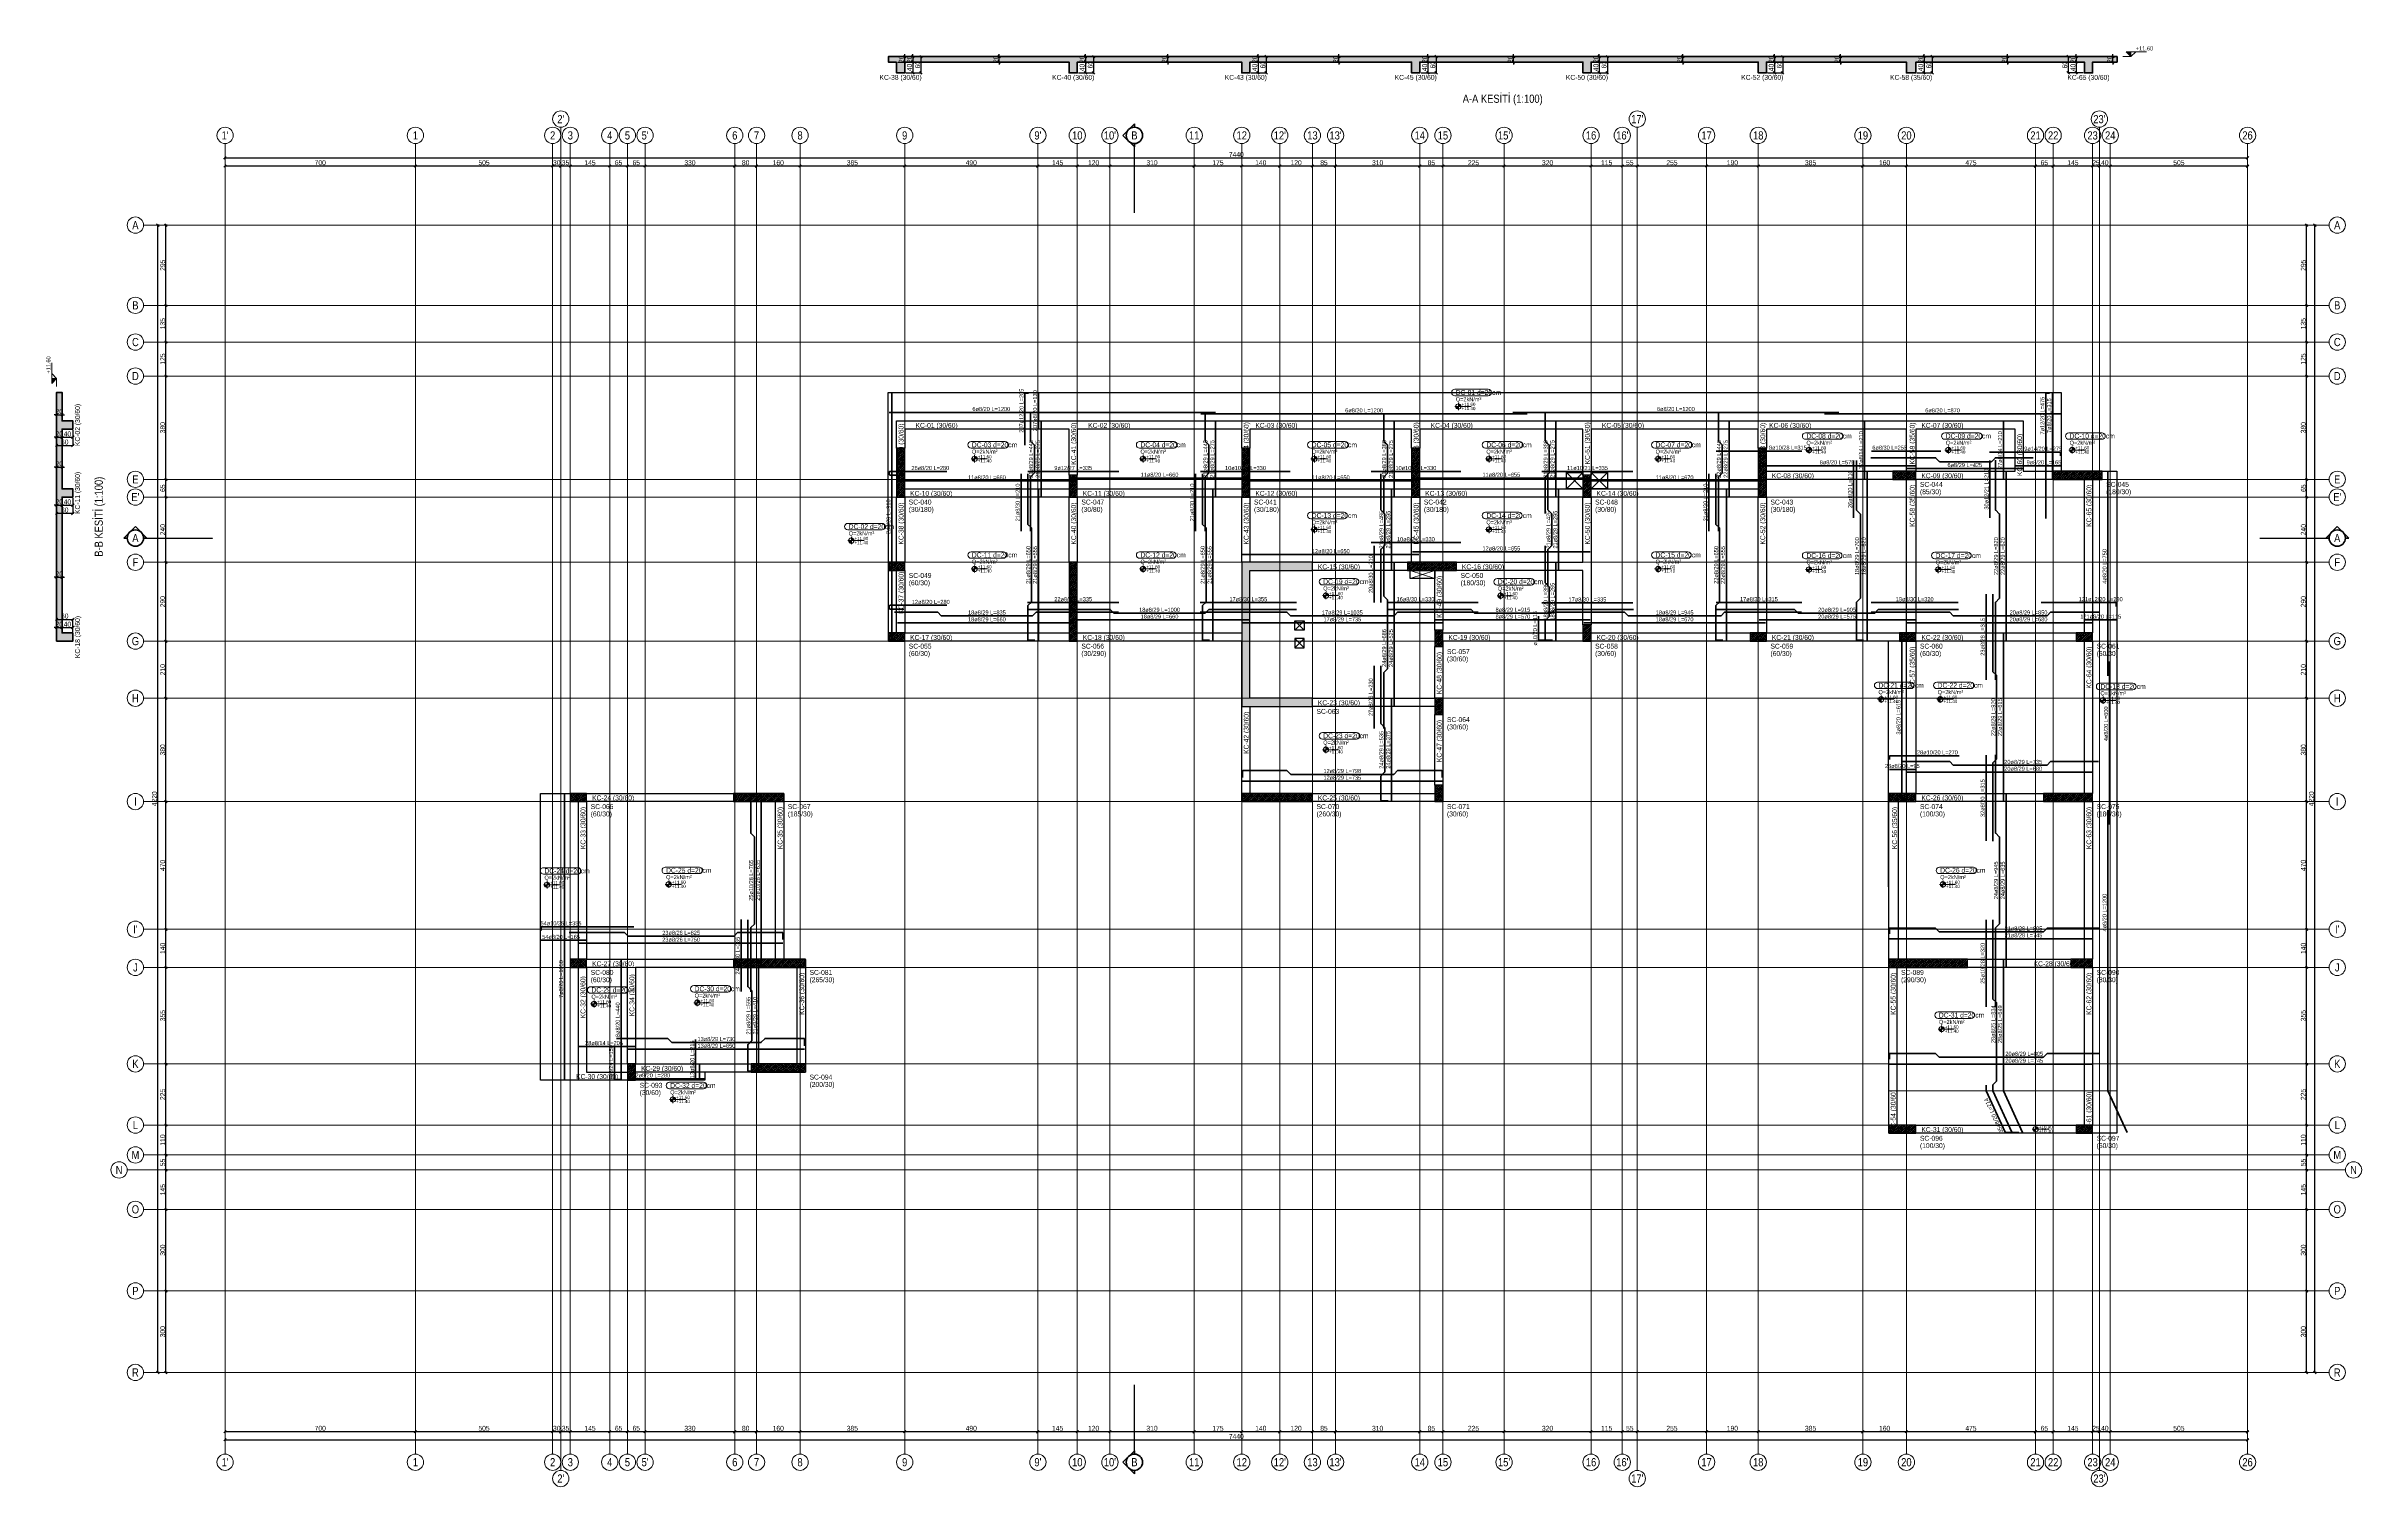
# Model space of a CAD drawing. Header units: millimetres. Extents: x 2439 to 10957, y 567 to 5865.
import ezdxf
from ezdxf.enums import TextEntityAlignment as Align

# ---------------------------------------------------------------- set-up
doc = ezdxf.new("R2010")
doc.units = ezdxf.units.MM
doc.linetypes.add('DASHED', pattern=[0.75, 0.5, -0.25])
for name, color, linetype, lineweight in [('AKS BALONU (BEYKENT)', 7, 'Continuous', 20), ('AKS CIZGISI (BEYKENT)', 252, 'DASHED', 20), ('AKS OLCU (BEYKENT)', 200, 'Continuous', 20), ('AKS YAZISI (BEYKENT)', 3, 'Continuous', 20), ('CIZGI (BEYKENT)', 1, 'Continuous', 20), ('DONATI (BEYKENT)', 4, 'Continuous', 40), ('DONATI YAZISI (BEYKENT)', 3, 'Continuous', 20), ('DOSEME GPR MAVI UST (BEYKENT)', 5, 'Continuous', 18), ('DOSEME ISMI (BEYKENT)', 9, 'Continuous', 20), ('DOSEME PAFTA (BEYKENT)', 3, 'Continuous', 20), ('KALIP BOSLUK (BEYKENT)', 30, 'Continuous', 25), ('KAT SINIRI (BEYKENT)', 41, 'Continuous', 25), ('KESIT (BEYKENT)', 151, 'Continuous', 25), ('KESIT CIZGISI (BEYKENT)', 3, 'Continuous', 50), ('KESIT ISMI (BEYKENT)', 6, 'Continuous', 20), ('KESIT SINIRI (BEYKENT)', 241, 'DASHED', 20), ('KIRIS (BEYKENT)', 2, 'Continuous', 30), ('KIRIS ISMI (BEYKENT)', 40, 'Continuous', 20), ('KOLON (BEYKENT)', 3, 'Continuous', 30), ('KOLON ISMI (BEYKENT)', 91, 'Continuous', 20), ('KOT CIZGISI (BEYKENT)', 7, 'Continuous', 20), ('KOT YAZI (BEYKENT)', 7, 'Continuous', 20), ('OLCU (BEYKENT)', 14, 'Continuous', 20), ('TARAMA (BEYKENT)', 252, 'Continuous', 20), ('YUK YAZISI (BEYKENT)', 140, 'Continuous', 20)]:
    doc.layers.add(name, color=color, linetype=linetype, lineweight=lineweight)
doc.styles.add('DONATI YAZISI (BEYKENT)', font='')
doc.styles.add('YAZI (BEYKENT)', font='')
doc.styles.get('DONATI YAZISI (BEYKENT)').set_extended_font_data('Bahnschrift Light Condensed')
doc.styles.get('YAZI (BEYKENT)').set_extended_font_data('Bahnschrift Light Condensed')
doc.dimstyles.new('AKS_OLCU_100', dxfattribs={"dimtxt": 18, "dimasz": 4.5, "dimexe": 1.875, "dimexo": 4.5, "dimgap": 3, "dimtad": 1, "dimdec": 0, "dimrnd": 0.5, "dimzin": 12, "dimdsep": 46, "dimtxsty": 'YAZI (BEYKENT)', "dimtsz": 4.5, "dimcen": 0.09, "dimclrt": 7, "dimadec": 0, "dimazin": 0, "dimtfac": 1, "dimtdec": 4, "dimtix": 1, "dimtmove": 0, "dimatfit": 3, "dimfxl": 1, "dimtolj": 1, "dimtzin": 0, "dimarcsym": 0})
doc.dimstyles.new('PLAN_OLCU_100', dxfattribs={"dimtxt": 18, "dimasz": 4.5, "dimexe": 1.875, "dimexo": 4.5, "dimgap": 3, "dimtad": 1, "dimdec": 0, "dimrnd": 0.5, "dimzin": 12, "dimdsep": 46, "dimtxsty": 'YAZI (BEYKENT)', "dimtsz": 4.5, "dimcen": 0.09, "dimclrt": 7, "dimadec": 0, "dimazin": 0, "dimtfac": 1, "dimtdec": 4, "dimtix": 1, "dimtmove": 0, "dimatfit": 3, "dimfxl": 1, "dimtolj": 1, "dimtzin": 0, "dimarcsym": 0})
pattern_1 = [(45, (-125226.307, -4217.866), (-4.49012806, 4.49012806), []), (45, (-125221.817, -4217.866), (-4.49012806, 4.49012806), [3.175, -1.5875])]
pattern_2 = [(45, (-116626.307, -4217.866), (-4.49012806, 4.49012806), []), (45, (-116621.817, -4217.866), (-4.49012806, 4.49012806), [3.175, -1.5875])]

# ---------------------------------------------------------------- blocks, each defined once
blk = doc.blocks.new('*D158')
at = {"layer": 'Defpoints', "color": 0, "transparency": 16777216}
for p in [(5596.9, 5827.4), (5596.9, 5807.4), (5626.9, 5807.4)]:
    blk.add_point(p, dxfattribs=at)
at = {"layer": 'OLCU (BEYKENT)', "color": 0, "lineweight": -2, "transparency": 16777216}
for p, q in [((5601.4, 5827.4), (5628.7, 5827.4)), ((5601.4, 5807.4), (5628.7, 5807.4)), ((5631.4, 5822.9), (5622.4, 5831.9)), ((5631.4, 5802.9), (5622.4, 5811.9)), ((5626.9, 5827.4), (5626.9, 5836.4)), ((5626.9, 5827.4), (5626.9, 5807.4)), ((5626.9, 5807.4), (5626.9, 5798.4))]:
    blk.add_line(p, q, dxfattribs=at)
at = {"layer": 'OLCU (BEYKENT)', "color": 7, "lineweight": 20, "transparency": 16777216, "insert": (5614.7, 5817.4), "char_height": 18, "attachment_point": 5, "rotation": 90, "style": 'YAZI (BEYKENT)'}
blk.add_mtext('\\A1;20', dxfattribs=at)
blk = doc.blocks.new('*D159')
at = {"layer": 'Defpoints', "color": 0, "transparency": 16777216}
for p in [(5596.9, 5807.4), (5596.9, 5767.4), (5626.9, 5767.4)]:
    blk.add_point(p, dxfattribs=at)
at = {"layer": 'OLCU (BEYKENT)', "color": 0, "lineweight": -2, "transparency": 16777216}
for p, q in [((5601.4, 5807.4), (5628.7, 5807.4)), ((5631.4, 5802.9), (5622.4, 5811.9)), ((5626.9, 5807.4), (5626.9, 5767.4)), ((5601.4, 5767.4), (5628.7, 5767.4)), ((5631.4, 5762.9), (5622.4, 5771.9))]:
    blk.add_line(p, q, dxfattribs=at)
at = {"layer": 'OLCU (BEYKENT)', "color": 7, "lineweight": 20, "transparency": 16777216, "insert": (5614.7, 5787.4), "char_height": 18, "attachment_point": 5, "rotation": 90, "style": 'YAZI (BEYKENT)'}
blk.add_mtext('\\A1;40', dxfattribs=at)
blk = doc.blocks.new('*D160')
at = {"layer": 'Defpoints', "color": 0, "transparency": 16777216}
for p in [(5596.9, 5827.4), (5596.9, 5767.4), (5656.9, 5767.4)]:
    blk.add_point(p, dxfattribs=at)
at = {"layer": 'OLCU (BEYKENT)', "color": 0, "lineweight": -2, "transparency": 16777216}
for p, q in [((5601.4, 5827.4), (5658.7, 5827.4)), ((5661.4, 5822.9), (5652.4, 5831.9)), ((5656.9, 5827.4), (5656.9, 5767.4)), ((5601.4, 5767.4), (5658.7, 5767.4)), ((5661.4, 5762.9), (5652.4, 5771.9))]:
    blk.add_line(p, q, dxfattribs=at)
at = {"layer": 'OLCU (BEYKENT)', "color": 7, "lineweight": 20, "transparency": 16777216, "insert": (5644.7, 5797.4), "char_height": 18, "attachment_point": 5, "rotation": 90, "style": 'YAZI (BEYKENT)'}
blk.add_mtext('\\A1;60', dxfattribs=at)
blk = doc.blocks.new('*D161')
at = {"layer": 'Defpoints', "color": 0, "transparency": 16777216}
for p in [(6231.9, 5827.4), (6231.9, 5807.4), (6261.9, 5807.4)]:
    blk.add_point(p, dxfattribs=at)
at = {"layer": 'OLCU (BEYKENT)', "color": 0, "lineweight": -2, "transparency": 16777216}
for p, q in [((6236.4, 5827.4), (6263.7, 5827.4)), ((6236.4, 5807.4), (6263.7, 5807.4)), ((6266.4, 5822.9), (6257.4, 5831.9)), ((6266.4, 5802.9), (6257.4, 5811.9)), ((6261.9, 5827.4), (6261.9, 5836.4)), ((6261.9, 5827.4), (6261.9, 5807.4)), ((6261.9, 5807.4), (6261.9, 5798.4))]:
    blk.add_line(p, q, dxfattribs=at)
at = {"layer": 'OLCU (BEYKENT)', "color": 7, "lineweight": 20, "transparency": 16777216, "insert": (6249.7, 5817.4), "char_height": 18, "attachment_point": 5, "rotation": 90, "style": 'YAZI (BEYKENT)'}
blk.add_mtext('\\A1;20', dxfattribs=at)
blk = doc.blocks.new('*D162')
at = {"layer": 'Defpoints', "color": 0, "transparency": 16777216}
for p in [(6231.9, 5807.4), (6231.9, 5767.4), (6261.9, 5767.4)]:
    blk.add_point(p, dxfattribs=at)
at = {"layer": 'OLCU (BEYKENT)', "color": 0, "lineweight": -2, "transparency": 16777216}
for p, q in [((6236.4, 5807.4), (6263.7, 5807.4)), ((6266.4, 5802.9), (6257.4, 5811.9)), ((6261.9, 5807.4), (6261.9, 5767.4)), ((6236.4, 5767.4), (6263.7, 5767.4)), ((6266.4, 5762.9), (6257.4, 5771.9))]:
    blk.add_line(p, q, dxfattribs=at)
at = {"layer": 'OLCU (BEYKENT)', "color": 7, "lineweight": 20, "transparency": 16777216, "insert": (6249.7, 5787.4), "char_height": 18, "attachment_point": 5, "rotation": 90, "style": 'YAZI (BEYKENT)'}
blk.add_mtext('\\A1;40', dxfattribs=at)
blk = doc.blocks.new('*D163')
at = {"layer": 'Defpoints', "color": 0, "transparency": 16777216}
for p in [(6231.9, 5827.4), (6231.9, 5767.4), (6291.9, 5767.4)]:
    blk.add_point(p, dxfattribs=at)
at = {"layer": 'OLCU (BEYKENT)', "color": 0, "lineweight": -2, "transparency": 16777216}
for p, q in [((6236.4, 5827.4), (6293.7, 5827.4)), ((6296.4, 5822.9), (6287.4, 5831.9)), ((6291.9, 5827.4), (6291.9, 5767.4)), ((6236.4, 5767.4), (6293.7, 5767.4)), ((6296.4, 5762.9), (6287.4, 5771.9))]:
    blk.add_line(p, q, dxfattribs=at)
at = {"layer": 'OLCU (BEYKENT)', "color": 7, "lineweight": 20, "transparency": 16777216, "insert": (6279.7, 5797.4), "char_height": 18, "attachment_point": 5, "rotation": 90, "style": 'YAZI (BEYKENT)'}
blk.add_mtext('\\A1;60', dxfattribs=at)
blk = doc.blocks.new('*D164')
at = {"layer": 'Defpoints', "color": 0, "transparency": 16777216}
for p in [(6866.9, 5827.4), (6866.9, 5807.4), (6896.9, 5807.4)]:
    blk.add_point(p, dxfattribs=at)
at = {"layer": 'OLCU (BEYKENT)', "color": 0, "lineweight": -2, "transparency": 16777216}
for p, q in [((6871.4, 5827.4), (6898.7, 5827.4)), ((6871.4, 5807.4), (6898.7, 5807.4)), ((6901.4, 5822.9), (6892.4, 5831.9)), ((6901.4, 5802.9), (6892.4, 5811.9)), ((6896.9, 5827.4), (6896.9, 5836.4)), ((6896.9, 5827.4), (6896.9, 5807.4)), ((6896.9, 5807.4), (6896.9, 5798.4))]:
    blk.add_line(p, q, dxfattribs=at)
at = {"layer": 'OLCU (BEYKENT)', "color": 7, "lineweight": 20, "transparency": 16777216, "insert": (6884.7, 5817.4), "char_height": 18, "attachment_point": 5, "rotation": 90, "style": 'YAZI (BEYKENT)'}
blk.add_mtext('\\A1;20', dxfattribs=at)
blk = doc.blocks.new('*D165')
at = {"layer": 'Defpoints', "color": 0, "transparency": 16777216}
for p in [(6866.9, 5807.4), (6866.9, 5767.4), (6896.9, 5767.4)]:
    blk.add_point(p, dxfattribs=at)
at = {"layer": 'OLCU (BEYKENT)', "color": 0, "lineweight": -2, "transparency": 16777216}
for p, q in [((6871.4, 5807.4), (6898.7, 5807.4)), ((6901.4, 5802.9), (6892.4, 5811.9)), ((6896.9, 5807.4), (6896.9, 5767.4)), ((6871.4, 5767.4), (6898.7, 5767.4)), ((6901.4, 5762.9), (6892.4, 5771.9))]:
    blk.add_line(p, q, dxfattribs=at)
at = {"layer": 'OLCU (BEYKENT)', "color": 7, "lineweight": 20, "transparency": 16777216, "insert": (6884.7, 5787.4), "char_height": 18, "attachment_point": 5, "rotation": 90, "style": 'YAZI (BEYKENT)'}
blk.add_mtext('\\A1;40', dxfattribs=at)
blk = doc.blocks.new('*D166')
at = {"layer": 'Defpoints', "color": 0, "transparency": 16777216}
for p in [(6866.9, 5827.4), (6866.9, 5767.4), (6926.9, 5767.4)]:
    blk.add_point(p, dxfattribs=at)
at = {"layer": 'OLCU (BEYKENT)', "color": 0, "lineweight": -2, "transparency": 16777216}
for p, q in [((6871.4, 5827.4), (6928.7, 5827.4)), ((6931.4, 5822.9), (6922.4, 5831.9)), ((6926.9, 5827.4), (6926.9, 5767.4)), ((6871.4, 5767.4), (6928.7, 5767.4)), ((6931.4, 5762.9), (6922.4, 5771.9))]:
    blk.add_line(p, q, dxfattribs=at)
at = {"layer": 'OLCU (BEYKENT)', "color": 7, "lineweight": 20, "transparency": 16777216, "insert": (6914.7, 5797.4), "char_height": 18, "attachment_point": 5, "rotation": 90, "style": 'YAZI (BEYKENT)'}
blk.add_mtext('\\A1;60', dxfattribs=at)
blk = doc.blocks.new('*D167')
at = {"layer": 'Defpoints', "color": 0, "transparency": 16777216}
for p in [(7491.9, 5827.4), (7491.9, 5807.4), (7521.9, 5807.4)]:
    blk.add_point(p, dxfattribs=at)
at = {"layer": 'OLCU (BEYKENT)', "color": 0, "lineweight": -2, "transparency": 16777216}
for p, q in [((7496.4, 5827.4), (7523.7, 5827.4)), ((7496.4, 5807.4), (7523.7, 5807.4)), ((7526.4, 5822.9), (7517.4, 5831.9)), ((7526.4, 5802.9), (7517.4, 5811.9)), ((7521.9, 5827.4), (7521.9, 5836.4)), ((7521.9, 5827.4), (7521.9, 5807.4)), ((7521.9, 5807.4), (7521.9, 5798.4))]:
    blk.add_line(p, q, dxfattribs=at)
at = {"layer": 'OLCU (BEYKENT)', "color": 7, "lineweight": 20, "transparency": 16777216, "insert": (7509.7, 5817.4), "char_height": 18, "attachment_point": 5, "rotation": 90, "style": 'YAZI (BEYKENT)'}
blk.add_mtext('\\A1;20', dxfattribs=at)
blk = doc.blocks.new('*D168')
at = {"layer": 'Defpoints', "color": 0, "transparency": 16777216}
for p in [(7491.9, 5807.4), (7491.9, 5767.4), (7521.9, 5767.4)]:
    blk.add_point(p, dxfattribs=at)
at = {"layer": 'OLCU (BEYKENT)', "color": 0, "lineweight": -2, "transparency": 16777216}
for p, q in [((7496.4, 5807.4), (7523.7, 5807.4)), ((7526.4, 5802.9), (7517.4, 5811.9)), ((7521.9, 5807.4), (7521.9, 5767.4)), ((7496.4, 5767.4), (7523.7, 5767.4)), ((7526.4, 5762.9), (7517.4, 5771.9))]:
    blk.add_line(p, q, dxfattribs=at)
at = {"layer": 'OLCU (BEYKENT)', "color": 7, "lineweight": 20, "transparency": 16777216, "insert": (7509.7, 5787.4), "char_height": 18, "attachment_point": 5, "rotation": 90, "style": 'YAZI (BEYKENT)'}
blk.add_mtext('\\A1;40', dxfattribs=at)
blk = doc.blocks.new('*D169')
at = {"layer": 'Defpoints', "color": 0, "transparency": 16777216}
for p in [(7491.9, 5827.4), (7491.9, 5767.4), (7551.9, 5767.4)]:
    blk.add_point(p, dxfattribs=at)
at = {"layer": 'OLCU (BEYKENT)', "color": 0, "lineweight": -2, "transparency": 16777216}
for p, q in [((7496.4, 5827.4), (7553.7, 5827.4)), ((7556.4, 5822.9), (7547.4, 5831.9)), ((7551.9, 5827.4), (7551.9, 5767.4)), ((7496.4, 5767.4), (7553.7, 5767.4)), ((7556.4, 5762.9), (7547.4, 5771.9))]:
    blk.add_line(p, q, dxfattribs=at)
at = {"layer": 'OLCU (BEYKENT)', "color": 7, "lineweight": 20, "transparency": 16777216, "insert": (7539.7, 5797.4), "char_height": 18, "attachment_point": 5, "rotation": 90, "style": 'YAZI (BEYKENT)'}
blk.add_mtext('\\A1;60', dxfattribs=at)
blk = doc.blocks.new('*D170')
at = {"layer": 'Defpoints', "color": 0, "transparency": 16777216}
for p in [(8121.9, 5827.4), (8121.9, 5807.4), (8151.9, 5807.4)]:
    blk.add_point(p, dxfattribs=at)
at = {"layer": 'OLCU (BEYKENT)', "color": 0, "lineweight": -2, "transparency": 16777216}
for p, q in [((8126.4, 5827.4), (8153.7, 5827.4)), ((8126.4, 5807.4), (8153.7, 5807.4)), ((8156.4, 5822.9), (8147.4, 5831.9)), ((8156.4, 5802.9), (8147.4, 5811.9)), ((8151.9, 5827.4), (8151.9, 5836.4)), ((8151.9, 5827.4), (8151.9, 5807.4)), ((8151.9, 5807.4), (8151.9, 5798.4))]:
    blk.add_line(p, q, dxfattribs=at)
at = {"layer": 'OLCU (BEYKENT)', "color": 7, "lineweight": 20, "transparency": 16777216, "insert": (8139.7, 5817.4), "char_height": 18, "attachment_point": 5, "rotation": 90, "style": 'YAZI (BEYKENT)'}
blk.add_mtext('\\A1;20', dxfattribs=at)
blk = doc.blocks.new('*D171')
at = {"layer": 'Defpoints', "color": 0, "transparency": 16777216}
for p in [(8121.9, 5807.4), (8121.9, 5767.4), (8151.9, 5767.4)]:
    blk.add_point(p, dxfattribs=at)
at = {"layer": 'OLCU (BEYKENT)', "color": 0, "lineweight": -2, "transparency": 16777216}
for p, q in [((8126.4, 5807.4), (8153.7, 5807.4)), ((8156.4, 5802.9), (8147.4, 5811.9)), ((8151.9, 5807.4), (8151.9, 5767.4)), ((8126.4, 5767.4), (8153.7, 5767.4)), ((8156.4, 5762.9), (8147.4, 5771.9))]:
    blk.add_line(p, q, dxfattribs=at)
at = {"layer": 'OLCU (BEYKENT)', "color": 7, "lineweight": 20, "transparency": 16777216, "insert": (8139.7, 5787.4), "char_height": 18, "attachment_point": 5, "rotation": 90, "style": 'YAZI (BEYKENT)'}
blk.add_mtext('\\A1;40', dxfattribs=at)
blk = doc.blocks.new('*D172')
at = {"layer": 'Defpoints', "color": 0, "transparency": 16777216}
for p in [(8121.9, 5827.4), (8121.9, 5767.4), (8181.9, 5767.4)]:
    blk.add_point(p, dxfattribs=at)
at = {"layer": 'OLCU (BEYKENT)', "color": 0, "lineweight": -2, "transparency": 16777216}
for p, q in [((8126.4, 5827.4), (8183.7, 5827.4)), ((8186.4, 5822.9), (8177.4, 5831.9)), ((8181.9, 5827.4), (8181.9, 5767.4)), ((8126.4, 5767.4), (8183.7, 5767.4)), ((8186.4, 5762.9), (8177.4, 5771.9))]:
    blk.add_line(p, q, dxfattribs=at)
at = {"layer": 'OLCU (BEYKENT)', "color": 7, "lineweight": 20, "transparency": 16777216, "insert": (8169.7, 5797.4), "char_height": 18, "attachment_point": 5, "rotation": 90, "style": 'YAZI (BEYKENT)'}
blk.add_mtext('\\A1;60', dxfattribs=at)
blk = doc.blocks.new('*D173')
at = {"layer": 'Defpoints', "color": 0, "transparency": 16777216}
for p in [(8766.9, 5827.4), (8766.9, 5807.4), (8796.9, 5807.4)]:
    blk.add_point(p, dxfattribs=at)
at = {"layer": 'OLCU (BEYKENT)', "color": 0, "lineweight": -2, "transparency": 16777216}
for p, q in [((8771.4, 5827.4), (8798.7, 5827.4)), ((8771.4, 5807.4), (8798.7, 5807.4)), ((8801.4, 5822.9), (8792.4, 5831.9)), ((8801.4, 5802.9), (8792.4, 5811.9)), ((8796.9, 5827.4), (8796.9, 5836.4)), ((8796.9, 5827.4), (8796.9, 5807.4)), ((8796.9, 5807.4), (8796.9, 5798.4))]:
    blk.add_line(p, q, dxfattribs=at)
at = {"layer": 'OLCU (BEYKENT)', "color": 7, "lineweight": 20, "transparency": 16777216, "insert": (8784.7, 5817.4), "char_height": 18, "attachment_point": 5, "rotation": 90, "style": 'YAZI (BEYKENT)'}
blk.add_mtext('\\A1;20', dxfattribs=at)
blk = doc.blocks.new('*D174')
at = {"layer": 'Defpoints', "color": 0, "transparency": 16777216}
for p in [(8766.9, 5807.4), (8766.9, 5767.4), (8796.9, 5767.4)]:
    blk.add_point(p, dxfattribs=at)
at = {"layer": 'OLCU (BEYKENT)', "color": 0, "lineweight": -2, "transparency": 16777216}
for p, q in [((8771.4, 5807.4), (8798.7, 5807.4)), ((8801.4, 5802.9), (8792.4, 5811.9)), ((8796.9, 5807.4), (8796.9, 5767.4)), ((8771.4, 5767.4), (8798.7, 5767.4)), ((8801.4, 5762.9), (8792.4, 5771.9))]:
    blk.add_line(p, q, dxfattribs=at)
at = {"layer": 'OLCU (BEYKENT)', "color": 7, "lineweight": 20, "transparency": 16777216, "insert": (8784.7, 5787.4), "char_height": 18, "attachment_point": 5, "rotation": 90, "style": 'YAZI (BEYKENT)'}
blk.add_mtext('\\A1;40', dxfattribs=at)
blk = doc.blocks.new('*D175')
at = {"layer": 'Defpoints', "color": 0, "transparency": 16777216}
for p in [(8766.9, 5827.4), (8766.9, 5767.4), (8826.9, 5767.4)]:
    blk.add_point(p, dxfattribs=at)
at = {"layer": 'OLCU (BEYKENT)', "color": 0, "lineweight": -2, "transparency": 16777216}
for p, q in [((8771.4, 5827.4), (8828.7, 5827.4)), ((8831.4, 5822.9), (8822.4, 5831.9)), ((8826.9, 5827.4), (8826.9, 5767.4)), ((8771.4, 5767.4), (8828.7, 5767.4)), ((8831.4, 5762.9), (8822.4, 5771.9))]:
    blk.add_line(p, q, dxfattribs=at)
at = {"layer": 'OLCU (BEYKENT)', "color": 7, "lineweight": 20, "transparency": 16777216, "insert": (8814.7, 5797.4), "char_height": 18, "attachment_point": 5, "rotation": 90, "style": 'YAZI (BEYKENT)'}
blk.add_mtext('\\A1;60', dxfattribs=at)
blk = doc.blocks.new('*D176')
at = {"layer": 'Defpoints', "color": 0, "transparency": 16777216}
for p in [(9316.9, 5827.4), (9316.9, 5807.4), (9346.9, 5807.4)]:
    blk.add_point(p, dxfattribs=at)
at = {"layer": 'OLCU (BEYKENT)', "color": 0, "lineweight": -2, "transparency": 16777216}
for p, q in [((9321.4, 5827.4), (9348.7, 5827.4)), ((9321.4, 5807.4), (9348.7, 5807.4)), ((9351.4, 5822.9), (9342.4, 5831.9)), ((9351.4, 5802.9), (9342.4, 5811.9)), ((9346.9, 5827.4), (9346.9, 5836.4)), ((9346.9, 5827.4), (9346.9, 5807.4)), ((9346.9, 5807.4), (9346.9, 5798.4))]:
    blk.add_line(p, q, dxfattribs=at)
at = {"layer": 'OLCU (BEYKENT)', "color": 7, "lineweight": 20, "transparency": 16777216, "insert": (9334.7, 5817.4), "char_height": 18, "attachment_point": 5, "rotation": 90, "style": 'YAZI (BEYKENT)'}
blk.add_mtext('\\A1;20', dxfattribs=at)
blk = doc.blocks.new('*D177')
at = {"layer": 'Defpoints', "color": 0, "transparency": 16777216}
for p in [(9316.9, 5807.4), (9316.9, 5767.4), (9346.9, 5767.4)]:
    blk.add_point(p, dxfattribs=at)
at = {"layer": 'OLCU (BEYKENT)', "color": 0, "lineweight": -2, "transparency": 16777216}
for p, q in [((9321.4, 5807.4), (9348.7, 5807.4)), ((9351.4, 5802.9), (9342.4, 5811.9)), ((9346.9, 5807.4), (9346.9, 5767.4)), ((9321.4, 5767.4), (9348.7, 5767.4)), ((9351.4, 5762.9), (9342.4, 5771.9))]:
    blk.add_line(p, q, dxfattribs=at)
at = {"layer": 'OLCU (BEYKENT)', "color": 7, "lineweight": 20, "transparency": 16777216, "insert": (9334.7, 5787.4), "char_height": 18, "attachment_point": 5, "rotation": 90, "style": 'YAZI (BEYKENT)'}
blk.add_mtext('\\A1;40', dxfattribs=at)
blk = doc.blocks.new('*D178')
at = {"layer": 'Defpoints', "color": 0, "transparency": 16777216}
for p in [(9316.9, 5827.4), (9316.9, 5767.4), (9376.9, 5767.4)]:
    blk.add_point(p, dxfattribs=at)
at = {"layer": 'OLCU (BEYKENT)', "color": 0, "lineweight": -2, "transparency": 16777216}
for p, q in [((9321.4, 5827.4), (9378.7, 5827.4)), ((9381.4, 5822.9), (9372.4, 5831.9)), ((9376.9, 5827.4), (9376.9, 5767.4)), ((9321.4, 5767.4), (9378.7, 5767.4)), ((9381.4, 5762.9), (9372.4, 5771.9))]:
    blk.add_line(p, q, dxfattribs=at)
at = {"layer": 'OLCU (BEYKENT)', "color": 7, "lineweight": 20, "transparency": 16777216, "insert": (9364.7, 5797.4), "char_height": 18, "attachment_point": 5, "rotation": 90, "style": 'YAZI (BEYKENT)'}
blk.add_mtext('\\A1;60', dxfattribs=at)
blk = doc.blocks.new('*D179')
at = {"layer": 'Defpoints', "color": 0, "transparency": 16777216}
for p in [(9906.9, 5807.4), (9936.9, 5827.4), (9936.9, 5807.4)]:
    blk.add_point(p, dxfattribs=at)
at = {"layer": 'OLCU (BEYKENT)', "color": 0, "lineweight": -2, "transparency": 16777216}
for p, q in [((9911.4, 5822.9), (9902.4, 5831.9)), ((9911.4, 5802.9), (9902.4, 5811.9)), ((9932.4, 5827.4), (9905, 5827.4)), ((9932.4, 5807.4), (9905, 5807.4)), ((9906.9, 5827.4), (9906.9, 5836.4)), ((9906.9, 5827.4), (9906.9, 5807.4)), ((9906.9, 5807.4), (9906.9, 5798.4))]:
    blk.add_line(p, q, dxfattribs=at)
at = {"layer": 'OLCU (BEYKENT)', "color": 7, "lineweight": 20, "transparency": 16777216, "insert": (9894.7, 5817.4), "char_height": 18, "attachment_point": 5, "rotation": 90, "style": 'YAZI (BEYKENT)'}
blk.add_mtext('\\A1;20', dxfattribs=at)
blk = doc.blocks.new('*D180')
at = {"layer": 'Defpoints', "color": 0, "transparency": 16777216}
for p in [(9936.9, 5807.4), (9906.9, 5767.4), (9936.9, 5767.4)]:
    blk.add_point(p, dxfattribs=at)
at = {"layer": 'OLCU (BEYKENT)', "color": 0, "lineweight": -2, "transparency": 16777216}
for p, q in [((9911.4, 5802.9), (9902.4, 5811.9)), ((9932.4, 5807.4), (9905, 5807.4)), ((9906.9, 5807.4), (9906.9, 5767.4)), ((9911.4, 5762.9), (9902.4, 5771.9)), ((9932.4, 5767.4), (9905, 5767.4))]:
    blk.add_line(p, q, dxfattribs=at)
at = {"layer": 'OLCU (BEYKENT)', "color": 7, "lineweight": 20, "transparency": 16777216, "insert": (9894.7, 5787.4), "char_height": 18, "attachment_point": 5, "rotation": 90, "style": 'YAZI (BEYKENT)'}
blk.add_mtext('\\A1;40', dxfattribs=at)
blk = doc.blocks.new('*D181')
at = {"layer": 'Defpoints', "color": 0, "transparency": 16777216}
for p in [(9936.9, 5827.4), (9876.9, 5767.4), (9936.9, 5767.4)]:
    blk.add_point(p, dxfattribs=at)
at = {"layer": 'OLCU (BEYKENT)', "color": 0, "lineweight": -2, "transparency": 16777216}
for p, q in [((9881.4, 5822.9), (9872.4, 5831.9)), ((9932.4, 5827.4), (9875, 5827.4)), ((9876.9, 5827.4), (9876.9, 5767.4)), ((9881.4, 5762.9), (9872.4, 5771.9)), ((9932.4, 5767.4), (9875, 5767.4))]:
    blk.add_line(p, q, dxfattribs=at)
at = {"layer": 'OLCU (BEYKENT)', "color": 7, "lineweight": 20, "transparency": 16777216, "insert": (9864.7, 5797.4), "char_height": 18, "attachment_point": 5, "rotation": 90, "style": 'YAZI (BEYKENT)'}
blk.add_mtext('\\A1;60', dxfattribs=at)
blk = doc.blocks.new('*D182')
at = {"layer": 'Defpoints', "color": 0, "transparency": 16777216}
for p in [(5566.9, 5827.4), (5566.9, 5807.4), (5596.9, 5827.4)]:
    blk.add_point(p, dxfattribs=at)
at = {"layer": 'OLCU (BEYKENT)', "color": 0, "lineweight": -2, "transparency": 16777216}
for p, q in [((5571.4, 5827.4), (5598.7, 5827.4)), ((5571.4, 5807.4), (5598.7, 5807.4)), ((5601.4, 5822.9), (5592.4, 5831.9)), ((5601.4, 5802.9), (5592.4, 5811.9)), ((5596.9, 5827.4), (5596.9, 5836.4)), ((5596.9, 5807.4), (5596.9, 5827.4)), ((5596.9, 5807.4), (5596.9, 5798.4))]:
    blk.add_line(p, q, dxfattribs=at)
at = {"layer": 'OLCU (BEYKENT)', "color": 7, "lineweight": 20, "transparency": 16777216, "insert": (5584.7, 5817.4), "char_height": 18, "attachment_point": 5, "rotation": 90, "style": 'YAZI (BEYKENT)'}
blk.add_mtext('\\A1;20', dxfattribs=at)
blk = doc.blocks.new('*D183')
at = {"layer": 'Defpoints', "color": 0, "transparency": 16777216}
for p in [(5914.4, 5827.4), (5914.4, 5807.4), (5944.4, 5827.4)]:
    blk.add_point(p, dxfattribs=at)
at = {"layer": 'OLCU (BEYKENT)', "color": 0, "lineweight": -2, "transparency": 16777216}
for p, q in [((5918.9, 5827.4), (5946.2, 5827.4)), ((5918.9, 5807.4), (5946.2, 5807.4)), ((5948.9, 5822.9), (5939.9, 5831.9)), ((5948.9, 5802.9), (5939.9, 5811.9)), ((5944.4, 5827.4), (5944.4, 5836.4)), ((5944.4, 5807.4), (5944.4, 5827.4)), ((5944.4, 5807.4), (5944.4, 5798.4))]:
    blk.add_line(p, q, dxfattribs=at)
at = {"layer": 'OLCU (BEYKENT)', "color": 7, "lineweight": 20, "transparency": 16777216, "insert": (5932.2, 5817.4), "char_height": 18, "attachment_point": 5, "rotation": 90, "style": 'YAZI (BEYKENT)'}
blk.add_mtext('\\A1;20', dxfattribs=at)
blk = doc.blocks.new('*D184')
at = {"layer": 'Defpoints', "color": 0, "transparency": 16777216}
for p in [(6534.4, 5827.4), (6534.4, 5807.4), (6564.4, 5827.4)]:
    blk.add_point(p, dxfattribs=at)
at = {"layer": 'OLCU (BEYKENT)', "color": 0, "lineweight": -2, "transparency": 16777216}
for p, q in [((6538.9, 5827.4), (6566.2, 5827.4)), ((6538.9, 5807.4), (6566.2, 5807.4)), ((6568.9, 5822.9), (6559.9, 5831.9)), ((6568.9, 5802.9), (6559.9, 5811.9)), ((6564.4, 5827.4), (6564.4, 5836.4)), ((6564.4, 5807.4), (6564.4, 5827.4)), ((6564.4, 5807.4), (6564.4, 5798.4))]:
    blk.add_line(p, q, dxfattribs=at)
at = {"layer": 'OLCU (BEYKENT)', "color": 7, "lineweight": 20, "transparency": 16777216, "insert": (6552.2, 5817.4), "char_height": 18, "attachment_point": 5, "rotation": 90, "style": 'YAZI (BEYKENT)'}
blk.add_mtext('\\A1;20', dxfattribs=at)
blk = doc.blocks.new('*D185')
at = {"layer": 'Defpoints', "color": 0, "transparency": 16777216}
for p in [(7164.4, 5827.4), (7164.4, 5807.4), (7194.4, 5827.4)]:
    blk.add_point(p, dxfattribs=at)
at = {"layer": 'OLCU (BEYKENT)', "color": 0, "lineweight": -2, "transparency": 16777216}
for p, q in [((7168.9, 5827.4), (7196.2, 5827.4)), ((7168.9, 5807.4), (7196.2, 5807.4)), ((7198.9, 5822.9), (7189.9, 5831.9)), ((7198.9, 5802.9), (7189.9, 5811.9)), ((7194.4, 5827.4), (7194.4, 5836.4)), ((7194.4, 5807.4), (7194.4, 5827.4)), ((7194.4, 5807.4), (7194.4, 5798.4))]:
    blk.add_line(p, q, dxfattribs=at)
at = {"layer": 'OLCU (BEYKENT)', "color": 7, "lineweight": 20, "transparency": 16777216, "insert": (7182.2, 5817.4), "char_height": 18, "attachment_point": 5, "rotation": 90, "style": 'YAZI (BEYKENT)'}
blk.add_mtext('\\A1;20', dxfattribs=at)
blk = doc.blocks.new('*D186')
at = {"layer": 'Defpoints', "color": 0, "transparency": 16777216}
for p in [(7806.9, 5827.4), (7806.9, 5807.4), (7836.9, 5827.4)]:
    blk.add_point(p, dxfattribs=at)
at = {"layer": 'OLCU (BEYKENT)', "color": 0, "lineweight": -2, "transparency": 16777216}
for p, q in [((7811.4, 5827.4), (7838.7, 5827.4)), ((7811.4, 5807.4), (7838.7, 5807.4)), ((7841.4, 5822.9), (7832.4, 5831.9)), ((7841.4, 5802.9), (7832.4, 5811.9)), ((7836.9, 5827.4), (7836.9, 5836.4)), ((7836.9, 5807.4), (7836.9, 5827.4)), ((7836.9, 5807.4), (7836.9, 5798.4))]:
    blk.add_line(p, q, dxfattribs=at)
at = {"layer": 'OLCU (BEYKENT)', "color": 7, "lineweight": 20, "transparency": 16777216, "insert": (7824.7, 5817.4), "char_height": 18, "attachment_point": 5, "rotation": 90, "style": 'YAZI (BEYKENT)'}
blk.add_mtext('\\A1;20', dxfattribs=at)
blk = doc.blocks.new('*D187')
at = {"layer": 'Defpoints', "color": 0, "transparency": 16777216}
for p in [(8429.4, 5827.4), (8429.4, 5807.4), (8459.4, 5827.4)]:
    blk.add_point(p, dxfattribs=at)
at = {"layer": 'OLCU (BEYKENT)', "color": 0, "lineweight": -2, "transparency": 16777216}
for p, q in [((8433.9, 5827.4), (8461.2, 5827.4)), ((8433.9, 5807.4), (8461.2, 5807.4)), ((8463.9, 5822.9), (8454.9, 5831.9)), ((8463.9, 5802.9), (8454.9, 5811.9)), ((8459.4, 5827.4), (8459.4, 5836.4)), ((8459.4, 5807.4), (8459.4, 5827.4)), ((8459.4, 5807.4), (8459.4, 5798.4))]:
    blk.add_line(p, q, dxfattribs=at)
at = {"layer": 'OLCU (BEYKENT)', "color": 7, "lineweight": 20, "transparency": 16777216, "insert": (8447.2, 5817.4), "char_height": 18, "attachment_point": 5, "rotation": 90, "style": 'YAZI (BEYKENT)'}
blk.add_mtext('\\A1;20', dxfattribs=at)
blk = doc.blocks.new('*D188')
at = {"layer": 'Defpoints', "color": 0, "transparency": 16777216}
for p in [(9009.4, 5827.4), (9009.4, 5807.4), (9039.4, 5827.4)]:
    blk.add_point(p, dxfattribs=at)
at = {"layer": 'OLCU (BEYKENT)', "color": 0, "lineweight": -2, "transparency": 16777216}
for p, q in [((9013.9, 5827.4), (9041.2, 5827.4)), ((9013.9, 5807.4), (9041.2, 5807.4)), ((9043.9, 5822.9), (9034.9, 5831.9)), ((9043.9, 5802.9), (9034.9, 5811.9)), ((9039.4, 5827.4), (9039.4, 5836.4)), ((9039.4, 5807.4), (9039.4, 5827.4)), ((9039.4, 5807.4), (9039.4, 5798.4))]:
    blk.add_line(p, q, dxfattribs=at)
at = {"layer": 'OLCU (BEYKENT)', "color": 7, "lineweight": 20, "transparency": 16777216, "insert": (9027.2, 5817.4), "char_height": 18, "attachment_point": 5, "rotation": 90, "style": 'YAZI (BEYKENT)'}
blk.add_mtext('\\A1;20', dxfattribs=at)
blk = doc.blocks.new('*D189')
at = {"layer": 'Defpoints', "color": 0, "transparency": 16777216}
for p in [(9624.4, 5827.4), (9624.4, 5807.4), (9654.4, 5827.4)]:
    blk.add_point(p, dxfattribs=at)
at = {"layer": 'OLCU (BEYKENT)', "color": 0, "lineweight": -2, "transparency": 16777216}
for p, q in [((9628.9, 5827.4), (9656.2, 5827.4)), ((9628.9, 5807.4), (9656.2, 5807.4)), ((9658.9, 5822.9), (9649.9, 5831.9)), ((9658.9, 5802.9), (9649.9, 5811.9)), ((9654.4, 5827.4), (9654.4, 5836.4)), ((9654.4, 5807.4), (9654.4, 5827.4)), ((9654.4, 5807.4), (9654.4, 5798.4))]:
    blk.add_line(p, q, dxfattribs=at)
at = {"layer": 'OLCU (BEYKENT)', "color": 7, "lineweight": 20, "transparency": 16777216, "insert": (9642.2, 5817.4), "char_height": 18, "attachment_point": 5, "rotation": 90, "style": 'YAZI (BEYKENT)'}
blk.add_mtext('\\A1;20', dxfattribs=at)
blk = doc.blocks.new('*D190')
at = {"layer": 'Defpoints', "color": 0, "transparency": 16777216}
for p in [(10011.9, 5827.4), (10011.9, 5807.4), (10041.9, 5827.4)]:
    blk.add_point(p, dxfattribs=at)
at = {"layer": 'OLCU (BEYKENT)', "color": 0, "lineweight": -2, "transparency": 16777216}
for p, q in [((10016.4, 5827.4), (10043.7, 5827.4)), ((10016.4, 5807.4), (10043.7, 5807.4)), ((10046.4, 5822.9), (10037.4, 5831.9)), ((10046.4, 5802.9), (10037.4, 5811.9)), ((10041.9, 5827.4), (10041.9, 5836.4)), ((10041.9, 5807.4), (10041.9, 5827.4)), ((10041.9, 5807.4), (10041.9, 5798.4))]:
    blk.add_line(p, q, dxfattribs=at)
at = {"layer": 'OLCU (BEYKENT)', "color": 7, "lineweight": 20, "transparency": 16777216, "insert": (10029.7, 5817.4), "char_height": 18, "attachment_point": 5, "rotation": 90, "style": 'YAZI (BEYKENT)'}
blk.add_mtext('\\A1;20', dxfattribs=at)
blk = doc.blocks.new('*D191')
at = {"layer": 'Defpoints', "color": 0, "transparency": 16777216}
for p in [(2476.9, 4457.4), (2496.9, 4457.4), (2496.9, 4427.4)]:
    blk.add_point(p, dxfattribs=at)
at = {"layer": 'OLCU (BEYKENT)', "color": 0, "lineweight": -2, "transparency": 16777216}
for p, q in [((2472.4, 4422.9), (2481.4, 4431.9)), ((2476.9, 4452.9), (2476.9, 4425.5)), ((2492.4, 4422.9), (2501.4, 4431.9)), ((2496.9, 4452.9), (2496.9, 4425.5)), ((2476.9, 4427.4), (2467.9, 4427.4)), ((2476.9, 4427.4), (2496.9, 4427.4)), ((2496.9, 4427.4), (2505.9, 4427.4))]:
    blk.add_line(p, q, dxfattribs=at)
at = {"layer": 'OLCU (BEYKENT)', "color": 7, "lineweight": 20, "transparency": 16777216, "insert": (2486.9, 4439.5), "char_height": 18, "attachment_point": 5, "style": 'YAZI (BEYKENT)'}
blk.add_mtext('\\A1;20', dxfattribs=at)
blk = doc.blocks.new('*D192')
at = {"layer": 'Defpoints', "color": 0, "transparency": 16777216}
for p in [(2496.9, 4457.4), (2536.9, 4457.4), (2536.9, 4427.4)]:
    blk.add_point(p, dxfattribs=at)
at = {"layer": 'OLCU (BEYKENT)', "color": 0, "lineweight": -2, "transparency": 16777216}
for p, q in [((2492.4, 4422.9), (2501.4, 4431.9)), ((2496.9, 4452.9), (2496.9, 4425.5)), ((2532.4, 4422.9), (2541.4, 4431.9)), ((2536.9, 4452.9), (2536.9, 4425.5)), ((2496.9, 4427.4), (2536.9, 4427.4))]:
    blk.add_line(p, q, dxfattribs=at)
at = {"layer": 'OLCU (BEYKENT)', "color": 7, "lineweight": 20, "transparency": 16777216, "insert": (2516.9, 4439.5), "char_height": 18, "attachment_point": 5, "style": 'YAZI (BEYKENT)'}
blk.add_mtext('\\A1;40', dxfattribs=at)
blk = doc.blocks.new('*D193')
at = {"layer": 'Defpoints', "color": 0, "transparency": 16777216}
for p in [(2476.9, 4457.4), (2536.9, 4457.4), (2536.9, 4397.4)]:
    blk.add_point(p, dxfattribs=at)
at = {"layer": 'OLCU (BEYKENT)', "color": 0, "lineweight": -2, "transparency": 16777216}
for p, q in [((2476.9, 4452.9), (2476.9, 4395.5)), ((2536.9, 4452.9), (2536.9, 4395.5)), ((2472.4, 4392.9), (2481.4, 4401.9)), ((2476.9, 4397.4), (2536.9, 4397.4)), ((2532.4, 4392.9), (2541.4, 4401.9))]:
    blk.add_line(p, q, dxfattribs=at)
at = {"layer": 'OLCU (BEYKENT)', "color": 7, "lineweight": 20, "transparency": 16777216, "insert": (2506.9, 4409.5), "char_height": 18, "attachment_point": 5, "style": 'YAZI (BEYKENT)'}
blk.add_mtext('\\A1;60', dxfattribs=at)
blk = doc.blocks.new('*D194')
at = {"layer": 'Defpoints', "color": 0, "transparency": 16777216}
for p in [(2476.9, 4207.4), (2496.9, 4207.4), (2496.9, 4177.4)]:
    blk.add_point(p, dxfattribs=at)
at = {"layer": 'OLCU (BEYKENT)', "color": 0, "lineweight": -2, "transparency": 16777216}
for p, q in [((2476.9, 4177.4), (2467.9, 4177.4)), ((2472.4, 4172.9), (2481.4, 4181.9)), ((2476.9, 4202.9), (2476.9, 4175.5)), ((2476.9, 4177.4), (2496.9, 4177.4)), ((2492.4, 4172.9), (2501.4, 4181.9)), ((2496.9, 4202.9), (2496.9, 4175.5)), ((2496.9, 4177.4), (2505.9, 4177.4))]:
    blk.add_line(p, q, dxfattribs=at)
at = {"layer": 'OLCU (BEYKENT)', "color": 7, "lineweight": 20, "transparency": 16777216, "insert": (2486.9, 4189.5), "char_height": 18, "attachment_point": 5, "style": 'YAZI (BEYKENT)'}
blk.add_mtext('\\A1;20', dxfattribs=at)
blk = doc.blocks.new('*D195')
at = {"layer": 'Defpoints', "color": 0, "transparency": 16777216}
for p in [(2496.9, 4207.4), (2536.9, 4207.4), (2536.9, 4177.4)]:
    blk.add_point(p, dxfattribs=at)
at = {"layer": 'OLCU (BEYKENT)', "color": 0, "lineweight": -2, "transparency": 16777216}
for p, q in [((2492.4, 4172.9), (2501.4, 4181.9)), ((2496.9, 4202.9), (2496.9, 4175.5)), ((2496.9, 4177.4), (2536.9, 4177.4)), ((2532.4, 4172.9), (2541.4, 4181.9)), ((2536.9, 4202.9), (2536.9, 4175.5))]:
    blk.add_line(p, q, dxfattribs=at)
at = {"layer": 'OLCU (BEYKENT)', "color": 7, "lineweight": 20, "transparency": 16777216, "insert": (2516.9, 4189.5), "char_height": 18, "attachment_point": 5, "style": 'YAZI (BEYKENT)'}
blk.add_mtext('\\A1;40', dxfattribs=at)
blk = doc.blocks.new('*D196')
at = {"layer": 'Defpoints', "color": 0, "transparency": 16777216}
for p in [(2476.9, 4207.4), (2536.9, 4207.4), (2536.9, 4147.4)]:
    blk.add_point(p, dxfattribs=at)
at = {"layer": 'OLCU (BEYKENT)', "color": 0, "lineweight": -2, "transparency": 16777216}
for p, q in [((2476.9, 4202.9), (2476.9, 4145.5)), ((2536.9, 4202.9), (2536.9, 4145.5)), ((2472.4, 4142.9), (2481.4, 4151.9)), ((2476.9, 4147.4), (2536.9, 4147.4)), ((2532.4, 4142.9), (2541.4, 4151.9))]:
    blk.add_line(p, q, dxfattribs=at)
at = {"layer": 'OLCU (BEYKENT)', "color": 7, "lineweight": 20, "transparency": 16777216, "insert": (2506.9, 4159.5), "char_height": 18, "attachment_point": 5, "style": 'YAZI (BEYKENT)'}
blk.add_mtext('\\A1;60', dxfattribs=at)
blk = doc.blocks.new('*D197')
at = {"layer": 'Defpoints', "color": 0, "transparency": 16777216}
for p in [(2476.9, 3707.4), (2496.9, 3727.4), (2496.9, 3707.4)]:
    blk.add_point(p, dxfattribs=at)
at = {"layer": 'OLCU (BEYKENT)', "color": 0, "lineweight": -2, "transparency": 16777216}
for p, q in [((2476.9, 3727.4), (2467.9, 3727.4)), ((2472.4, 3722.9), (2481.4, 3731.9)), ((2476.9, 3711.9), (2476.9, 3729.2)), ((2476.9, 3727.4), (2496.9, 3727.4)), ((2492.4, 3722.9), (2501.4, 3731.9)), ((2496.9, 3711.9), (2496.9, 3729.2)), ((2496.9, 3727.4), (2505.9, 3727.4))]:
    blk.add_line(p, q, dxfattribs=at)
at = {"layer": 'OLCU (BEYKENT)', "color": 7, "lineweight": 20, "transparency": 16777216, "insert": (2486.9, 3739.5), "char_height": 18, "attachment_point": 5, "style": 'YAZI (BEYKENT)'}
blk.add_mtext('\\A1;20', dxfattribs=at)
blk = doc.blocks.new('*D198')
at = {"layer": 'Defpoints', "color": 0, "transparency": 16777216}
for p in [(2496.9, 3707.4), (2536.9, 3727.4), (2536.9, 3707.4)]:
    blk.add_point(p, dxfattribs=at)
at = {"layer": 'OLCU (BEYKENT)', "color": 0, "lineweight": -2, "transparency": 16777216}
for p, q in [((2492.4, 3722.9), (2501.4, 3731.9)), ((2496.9, 3711.9), (2496.9, 3729.2)), ((2496.9, 3727.4), (2536.9, 3727.4)), ((2532.4, 3722.9), (2541.4, 3731.9)), ((2536.9, 3711.9), (2536.9, 3729.2))]:
    blk.add_line(p, q, dxfattribs=at)
at = {"layer": 'OLCU (BEYKENT)', "color": 7, "lineweight": 20, "transparency": 16777216, "insert": (2516.9, 3739.5), "char_height": 18, "attachment_point": 5, "style": 'YAZI (BEYKENT)'}
blk.add_mtext('\\A1;40', dxfattribs=at)
blk = doc.blocks.new('*D199')
at = {"layer": 'Defpoints', "color": 0, "transparency": 16777216}
for p in [(2536.9, 3757.4), (2476.9, 3707.4), (2536.9, 3707.4)]:
    blk.add_point(p, dxfattribs=at)
at = {"layer": 'OLCU (BEYKENT)', "color": 0, "lineweight": -2, "transparency": 16777216}
for p, q in [((2472.4, 3752.9), (2481.4, 3761.9)), ((2476.9, 3711.9), (2476.9, 3759.2)), ((2476.9, 3757.4), (2536.9, 3757.4)), ((2532.4, 3752.9), (2541.4, 3761.9)), ((2536.9, 3711.9), (2536.9, 3759.2))]:
    blk.add_line(p, q, dxfattribs=at)
at = {"layer": 'OLCU (BEYKENT)', "color": 7, "lineweight": 20, "transparency": 16777216, "insert": (2506.9, 3769.5), "char_height": 18, "attachment_point": 5, "style": 'YAZI (BEYKENT)'}
blk.add_mtext('\\A1;60', dxfattribs=at)
blk = doc.blocks.new('*D200')
at = {"layer": 'Defpoints', "color": 0, "transparency": 16777216}
for p in [(2476.9, 4539.9), (2496.9, 4539.9), (2496.9, 4509.9)]:
    blk.add_point(p, dxfattribs=at)
at = {"layer": 'OLCU (BEYKENT)', "color": 0, "lineweight": -2, "transparency": 16777216}
for p, q in [((2476.9, 4535.4), (2476.9, 4508)), ((2496.9, 4535.4), (2496.9, 4508)), ((2476.9, 4509.9), (2467.9, 4509.9)), ((2472.4, 4505.4), (2481.4, 4514.4)), ((2476.9, 4509.9), (2496.9, 4509.9)), ((2492.4, 4505.4), (2501.4, 4514.4)), ((2496.9, 4509.9), (2505.9, 4509.9))]:
    blk.add_line(p, q, dxfattribs=at)
at = {"layer": 'OLCU (BEYKENT)', "color": 7, "lineweight": 20, "transparency": 16777216, "insert": (2486.9, 4522), "char_height": 18, "attachment_point": 5, "style": 'YAZI (BEYKENT)'}
blk.add_mtext('\\A1;20', dxfattribs=at)
blk = doc.blocks.new('*D201')
at = {"layer": 'Defpoints', "color": 0, "transparency": 16777216}
for p in [(2476.9, 4347.4), (2496.9, 4347.4), (2496.9, 4317.4)]:
    blk.add_point(p, dxfattribs=at)
at = {"layer": 'OLCU (BEYKENT)', "color": 0, "lineweight": -2, "transparency": 16777216}
for p, q in [((2476.9, 4317.4), (2467.9, 4317.4)), ((2472.4, 4312.9), (2481.4, 4321.9)), ((2476.9, 4342.9), (2476.9, 4315.5)), ((2476.9, 4317.4), (2496.9, 4317.4)), ((2492.4, 4312.9), (2501.4, 4321.9)), ((2496.9, 4342.9), (2496.9, 4315.5)), ((2496.9, 4317.4), (2505.9, 4317.4))]:
    blk.add_line(p, q, dxfattribs=at)
at = {"layer": 'OLCU (BEYKENT)', "color": 7, "lineweight": 20, "transparency": 16777216, "insert": (2486.9, 4329.5), "char_height": 18, "attachment_point": 5, "style": 'YAZI (BEYKENT)'}
blk.add_mtext('\\A1;20', dxfattribs=at)
blk = doc.blocks.new('*D202')
at = {"layer": 'Defpoints', "color": 0, "transparency": 16777216}
for p in [(2476.9, 3942.4), (2496.9, 3942.4), (2496.9, 3912.4)]:
    blk.add_point(p, dxfattribs=at)
at = {"layer": 'OLCU (BEYKENT)', "color": 0, "lineweight": -2, "transparency": 16777216}
for p, q in [((2476.9, 3937.9), (2476.9, 3910.5)), ((2496.9, 3937.9), (2496.9, 3910.5)), ((2476.9, 3912.4), (2467.9, 3912.4)), ((2472.4, 3907.9), (2481.4, 3916.9)), ((2476.9, 3912.4), (2496.9, 3912.4)), ((2492.4, 3907.9), (2501.4, 3916.9)), ((2496.9, 3912.4), (2505.9, 3912.4))]:
    blk.add_line(p, q, dxfattribs=at)
at = {"layer": 'OLCU (BEYKENT)', "color": 7, "lineweight": 20, "transparency": 16777216, "insert": (2486.9, 3924.5), "char_height": 18, "attachment_point": 5, "style": 'YAZI (BEYKENT)'}
blk.add_mtext('\\A1;20', dxfattribs=at)
blk = doc.blocks.new('*D203')
at = {"layer": 'AKS OLCU (BEYKENT)', "color": 0, "lineweight": -2, "transparency": 16777216}
for p, q in [((3092.4, 5450.4), (3101.4, 5459.4)), ((3096.9, 5459.4), (3096.9, 5456.7)), ((3096.9, 5454.9), (10536.9, 5454.9)), ((10532.4, 5450.4), (10541.4, 5459.4)), ((10536.9, 5459.4), (10536.9, 5456.7))]:
    blk.add_line(p, q, dxfattribs=at)
at = {"layer": 'Defpoints', "color": 0, "transparency": 16777216}
for p in [(3096.9, 5454.9), (10536.9, 5454.9), (10536.9, 5454.9)]:
    blk.add_point(p, dxfattribs=at)
at = {"layer": 'AKS OLCU (BEYKENT)', "color": 7, "transparency": 16777216, "insert": (6816.9, 5467), "char_height": 18, "attachment_point": 5, "style": 'YAZI (BEYKENT)'}
blk.add_mtext('\\A1;7440', dxfattribs=at)
blk = doc.blocks.new('*D204')
at = {"layer": 'AKS OLCU (BEYKENT)', "color": 0, "lineweight": -2, "transparency": 16777216}
for p, q in [((3092.4, 5420.4), (3101.4, 5429.4)), ((3096.9, 5429.4), (3096.9, 5426.7)), ((3096.9, 5424.9), (3796.9, 5424.9)), ((3792.4, 5420.4), (3801.4, 5429.4)), ((3796.9, 5429.4), (3796.9, 5426.7))]:
    blk.add_line(p, q, dxfattribs=at)
at = {"layer": 'Defpoints', "color": 0, "transparency": 16777216}
for p in [(3096.9, 5424.9), (3796.9, 5424.9), (3796.9, 5424.9)]:
    blk.add_point(p, dxfattribs=at)
at = {"layer": 'AKS OLCU (BEYKENT)', "color": 7, "transparency": 16777216, "insert": (3446.9, 5437), "char_height": 18, "attachment_point": 5, "style": 'YAZI (BEYKENT)'}
blk.add_mtext('\\A1;700', dxfattribs=at)
blk = doc.blocks.new('*D205')
at = {"layer": 'AKS OLCU (BEYKENT)', "color": 0, "lineweight": -2, "transparency": 16777216}
for p, q in [((3792.4, 5420.4), (3801.4, 5429.4)), ((3796.9, 5429.4), (3796.9, 5426.7)), ((3796.9, 5424.9), (4301.9, 5424.9)), ((4297.4, 5420.4), (4306.4, 5429.4)), ((4301.9, 5429.4), (4301.9, 5426.7))]:
    blk.add_line(p, q, dxfattribs=at)
at = {"layer": 'Defpoints', "color": 0, "transparency": 16777216}
for p in [(3796.9, 5424.9), (4301.9, 5424.9), (4301.9, 5424.9)]:
    blk.add_point(p, dxfattribs=at)
at = {"layer": 'AKS OLCU (BEYKENT)', "color": 7, "transparency": 16777216, "insert": (4049.4, 5437), "char_height": 18, "attachment_point": 5, "style": 'YAZI (BEYKENT)'}
blk.add_mtext('\\A1;505', dxfattribs=at)
blk = doc.blocks.new('*D206')
at = {"layer": 'AKS OLCU (BEYKENT)', "color": 0, "lineweight": -2, "transparency": 16777216}
for p, q in [((4297.4, 5420.4), (4306.4, 5429.4)), ((4301.9, 5429.4), (4301.9, 5426.7)), ((4301.9, 5424.9), (4331.9, 5424.9)), ((4327.4, 5420.4), (4336.4, 5429.4)), ((4331.9, 5429.4), (4331.9, 5426.7))]:
    blk.add_line(p, q, dxfattribs=at)
at = {"layer": 'Defpoints', "color": 0, "transparency": 16777216}
for p in [(4301.9, 5424.9), (4331.9, 5424.9), (4331.9, 5424.9)]:
    blk.add_point(p, dxfattribs=at)
at = {"layer": 'AKS OLCU (BEYKENT)', "color": 7, "transparency": 16777216, "insert": (4316.9, 5437), "char_height": 18, "attachment_point": 5, "style": 'YAZI (BEYKENT)'}
blk.add_mtext('\\A1;30', dxfattribs=at)
blk = doc.blocks.new('*D207')
at = {"layer": 'AKS OLCU (BEYKENT)', "color": 0, "lineweight": -2, "transparency": 16777216}
for p, q in [((4327.4, 5420.4), (4336.4, 5429.4)), ((4331.9, 5429.4), (4331.9, 5426.7)), ((4331.9, 5424.9), (4366.9, 5424.9)), ((4362.4, 5420.4), (4371.4, 5429.4)), ((4366.9, 5429.4), (4366.9, 5426.7))]:
    blk.add_line(p, q, dxfattribs=at)
at = {"layer": 'Defpoints', "color": 0, "transparency": 16777216}
for p in [(4331.9, 5424.9), (4366.9, 5424.9), (4366.9, 5424.9)]:
    blk.add_point(p, dxfattribs=at)
at = {"layer": 'AKS OLCU (BEYKENT)', "color": 7, "transparency": 16777216, "insert": (4349.4, 5437), "char_height": 18, "attachment_point": 5, "style": 'YAZI (BEYKENT)'}
blk.add_mtext('\\A1;35', dxfattribs=at)
blk = doc.blocks.new('*D208')
at = {"layer": 'AKS OLCU (BEYKENT)', "color": 0, "lineweight": -2, "transparency": 16777216}
for p, q in [((4362.4, 5420.4), (4371.4, 5429.4)), ((4366.9, 5429.4), (4366.9, 5426.7)), ((4366.9, 5424.9), (4511.9, 5424.9)), ((4507.4, 5420.4), (4516.4, 5429.4)), ((4511.9, 5429.4), (4511.9, 5426.7))]:
    blk.add_line(p, q, dxfattribs=at)
at = {"layer": 'Defpoints', "color": 0, "transparency": 16777216}
for p in [(4366.9, 5424.9), (4511.9, 5424.9), (4511.9, 5424.9)]:
    blk.add_point(p, dxfattribs=at)
at = {"layer": 'AKS OLCU (BEYKENT)', "color": 7, "transparency": 16777216, "insert": (4439.4, 5437), "char_height": 18, "attachment_point": 5, "style": 'YAZI (BEYKENT)'}
blk.add_mtext('\\A1;145', dxfattribs=at)
blk = doc.blocks.new('*D209')
at = {"layer": 'AKS OLCU (BEYKENT)', "color": 0, "lineweight": -2, "transparency": 16777216}
for p, q in [((4507.4, 5420.4), (4516.4, 5429.4)), ((4511.9, 5429.4), (4511.9, 5426.7)), ((4511.9, 5424.9), (4576.9, 5424.9)), ((4572.4, 5420.4), (4581.4, 5429.4)), ((4576.9, 5429.4), (4576.9, 5426.7))]:
    blk.add_line(p, q, dxfattribs=at)
at = {"layer": 'Defpoints', "color": 0, "transparency": 16777216}
for p in [(4511.9, 5424.9), (4576.9, 5424.9), (4576.9, 5424.9)]:
    blk.add_point(p, dxfattribs=at)
at = {"layer": 'AKS OLCU (BEYKENT)', "color": 7, "transparency": 16777216, "insert": (4544.4, 5437), "char_height": 18, "attachment_point": 5, "style": 'YAZI (BEYKENT)'}
blk.add_mtext('\\A1;65', dxfattribs=at)
blk = doc.blocks.new('*D210')
at = {"layer": 'AKS OLCU (BEYKENT)', "color": 0, "lineweight": -2, "transparency": 16777216}
for p, q in [((4572.4, 5420.4), (4581.4, 5429.4)), ((4576.9, 5429.4), (4576.9, 5426.7)), ((4576.9, 5424.9), (4641.9, 5424.9)), ((4637.4, 5420.4), (4646.4, 5429.4)), ((4641.9, 5429.4), (4641.9, 5426.7))]:
    blk.add_line(p, q, dxfattribs=at)
at = {"layer": 'Defpoints', "color": 0, "transparency": 16777216}
for p in [(4576.9, 5424.9), (4641.9, 5424.9), (4641.9, 5424.9)]:
    blk.add_point(p, dxfattribs=at)
at = {"layer": 'AKS OLCU (BEYKENT)', "color": 7, "transparency": 16777216, "insert": (4609.4, 5437), "char_height": 18, "attachment_point": 5, "style": 'YAZI (BEYKENT)'}
blk.add_mtext('\\A1;65', dxfattribs=at)
blk = doc.blocks.new('*D211')
at = {"layer": 'AKS OLCU (BEYKENT)', "color": 0, "lineweight": -2, "transparency": 16777216}
for p, q in [((4637.4, 5420.4), (4646.4, 5429.4)), ((4641.9, 5429.4), (4641.9, 5426.7)), ((4641.9, 5424.9), (4971.9, 5424.9)), ((4967.4, 5420.4), (4976.4, 5429.4)), ((4971.9, 5429.4), (4971.9, 5426.7))]:
    blk.add_line(p, q, dxfattribs=at)
at = {"layer": 'Defpoints', "color": 0, "transparency": 16777216}
for p in [(4641.9, 5424.9), (4971.9, 5424.9), (4971.9, 5424.9)]:
    blk.add_point(p, dxfattribs=at)
at = {"layer": 'AKS OLCU (BEYKENT)', "color": 7, "transparency": 16777216, "insert": (4806.9, 5437), "char_height": 18, "attachment_point": 5, "style": 'YAZI (BEYKENT)'}
blk.add_mtext('\\A1;330', dxfattribs=at)
blk = doc.blocks.new('*D212')
at = {"layer": 'AKS OLCU (BEYKENT)', "color": 0, "lineweight": -2, "transparency": 16777216}
for p, q in [((4967.4, 5420.4), (4976.4, 5429.4)), ((4971.9, 5429.4), (4971.9, 5426.7)), ((4971.9, 5424.9), (5051.9, 5424.9)), ((5047.4, 5420.4), (5056.4, 5429.4)), ((5051.9, 5429.4), (5051.9, 5426.7))]:
    blk.add_line(p, q, dxfattribs=at)
at = {"layer": 'Defpoints', "color": 0, "transparency": 16777216}
for p in [(4971.9, 5424.9), (5051.9, 5424.9), (5051.9, 5424.9)]:
    blk.add_point(p, dxfattribs=at)
at = {"layer": 'AKS OLCU (BEYKENT)', "color": 7, "transparency": 16777216, "insert": (5011.9, 5437), "char_height": 18, "attachment_point": 5, "style": 'YAZI (BEYKENT)'}
blk.add_mtext('\\A1;80', dxfattribs=at)
blk = doc.blocks.new('*D213')
at = {"layer": 'AKS OLCU (BEYKENT)', "color": 0, "lineweight": -2, "transparency": 16777216}
for p, q in [((5047.4, 5420.4), (5056.4, 5429.4)), ((5051.9, 5429.4), (5051.9, 5426.7)), ((5051.9, 5424.9), (5211.9, 5424.9)), ((5207.4, 5420.4), (5216.4, 5429.4)), ((5211.9, 5429.4), (5211.9, 5426.7))]:
    blk.add_line(p, q, dxfattribs=at)
at = {"layer": 'Defpoints', "color": 0, "transparency": 16777216}
for p in [(5051.9, 5424.9), (5211.9, 5424.9), (5211.9, 5424.9)]:
    blk.add_point(p, dxfattribs=at)
at = {"layer": 'AKS OLCU (BEYKENT)', "color": 7, "transparency": 16777216, "insert": (5131.9, 5437), "char_height": 18, "attachment_point": 5, "style": 'YAZI (BEYKENT)'}
blk.add_mtext('\\A1;160', dxfattribs=at)
blk = doc.blocks.new('*D214')
at = {"layer": 'AKS OLCU (BEYKENT)', "color": 0, "lineweight": -2, "transparency": 16777216}
for p, q in [((5207.4, 5420.4), (5216.4, 5429.4)), ((5211.9, 5429.4), (5211.9, 5426.7)), ((5211.9, 5424.9), (5596.9, 5424.9)), ((5592.4, 5420.4), (5601.4, 5429.4)), ((5596.9, 5429.4), (5596.9, 5426.7))]:
    blk.add_line(p, q, dxfattribs=at)
at = {"layer": 'Defpoints', "color": 0, "transparency": 16777216}
for p in [(5211.9, 5424.9), (5596.9, 5424.9), (5596.9, 5424.9)]:
    blk.add_point(p, dxfattribs=at)
at = {"layer": 'AKS OLCU (BEYKENT)', "color": 7, "transparency": 16777216, "insert": (5404.4, 5437), "char_height": 18, "attachment_point": 5, "style": 'YAZI (BEYKENT)'}
blk.add_mtext('\\A1;385', dxfattribs=at)
blk = doc.blocks.new('*D215')
at = {"layer": 'AKS OLCU (BEYKENT)', "color": 0, "lineweight": -2, "transparency": 16777216}
for p, q in [((5592.4, 5420.4), (5601.4, 5429.4)), ((5596.9, 5429.4), (5596.9, 5426.7)), ((5596.9, 5424.9), (6086.9, 5424.9)), ((6082.4, 5420.4), (6091.4, 5429.4)), ((6086.9, 5429.4), (6086.9, 5426.7))]:
    blk.add_line(p, q, dxfattribs=at)
at = {"layer": 'Defpoints', "color": 0, "transparency": 16777216}
for p in [(5596.9, 5424.9), (6086.9, 5424.9), (6086.9, 5424.9)]:
    blk.add_point(p, dxfattribs=at)
at = {"layer": 'AKS OLCU (BEYKENT)', "color": 7, "transparency": 16777216, "insert": (5841.9, 5437), "char_height": 18, "attachment_point": 5, "style": 'YAZI (BEYKENT)'}
blk.add_mtext('\\A1;490', dxfattribs=at)
blk = doc.blocks.new('*D216')
at = {"layer": 'AKS OLCU (BEYKENT)', "color": 0, "lineweight": -2, "transparency": 16777216}
for p, q in [((6082.4, 5420.4), (6091.4, 5429.4)), ((6086.9, 5429.4), (6086.9, 5426.7)), ((6086.9, 5424.9), (6231.9, 5424.9)), ((6227.4, 5420.4), (6236.4, 5429.4)), ((6231.9, 5429.4), (6231.9, 5426.7))]:
    blk.add_line(p, q, dxfattribs=at)
at = {"layer": 'Defpoints', "color": 0, "transparency": 16777216}
for p in [(6086.9, 5424.9), (6231.9, 5424.9), (6231.9, 5424.9)]:
    blk.add_point(p, dxfattribs=at)
at = {"layer": 'AKS OLCU (BEYKENT)', "color": 7, "transparency": 16777216, "insert": (6159.4, 5437), "char_height": 18, "attachment_point": 5, "style": 'YAZI (BEYKENT)'}
blk.add_mtext('\\A1;145', dxfattribs=at)
blk = doc.blocks.new('*D217')
at = {"layer": 'AKS OLCU (BEYKENT)', "color": 0, "lineweight": -2, "transparency": 16777216}
for p, q in [((6227.4, 5420.4), (6236.4, 5429.4)), ((6231.9, 5429.4), (6231.9, 5426.7)), ((6231.9, 5424.9), (6351.9, 5424.9)), ((6347.4, 5420.4), (6356.4, 5429.4)), ((6351.9, 5429.4), (6351.9, 5426.7))]:
    blk.add_line(p, q, dxfattribs=at)
at = {"layer": 'Defpoints', "color": 0, "transparency": 16777216}
for p in [(6231.9, 5424.9), (6351.9, 5424.9), (6351.9, 5424.9)]:
    blk.add_point(p, dxfattribs=at)
at = {"layer": 'AKS OLCU (BEYKENT)', "color": 7, "transparency": 16777216, "insert": (6291.9, 5437), "char_height": 18, "attachment_point": 5, "style": 'YAZI (BEYKENT)'}
blk.add_mtext('\\A1;120', dxfattribs=at)
blk = doc.blocks.new('*D218')
at = {"layer": 'AKS OLCU (BEYKENT)', "color": 0, "lineweight": -2, "transparency": 16777216}
for p, q in [((6347.4, 5420.4), (6356.4, 5429.4)), ((6351.9, 5429.4), (6351.9, 5426.7)), ((6351.9, 5424.9), (6661.9, 5424.9)), ((6657.4, 5420.4), (6666.4, 5429.4)), ((6661.9, 5429.4), (6661.9, 5426.7))]:
    blk.add_line(p, q, dxfattribs=at)
at = {"layer": 'Defpoints', "color": 0, "transparency": 16777216}
for p in [(6351.9, 5424.9), (6661.9, 5424.9), (6661.9, 5424.9)]:
    blk.add_point(p, dxfattribs=at)
at = {"layer": 'AKS OLCU (BEYKENT)', "color": 7, "transparency": 16777216, "insert": (6506.9, 5437), "char_height": 18, "attachment_point": 5, "style": 'YAZI (BEYKENT)'}
blk.add_mtext('\\A1;310', dxfattribs=at)
blk = doc.blocks.new('*D219')
at = {"layer": 'AKS OLCU (BEYKENT)', "color": 0, "lineweight": -2, "transparency": 16777216}
for p, q in [((6657.4, 5420.4), (6666.4, 5429.4)), ((6661.9, 5429.4), (6661.9, 5426.7)), ((6661.9, 5424.9), (6836.9, 5424.9)), ((6832.4, 5420.4), (6841.4, 5429.4)), ((6836.9, 5429.4), (6836.9, 5426.7))]:
    blk.add_line(p, q, dxfattribs=at)
at = {"layer": 'Defpoints', "color": 0, "transparency": 16777216}
for p in [(6661.9, 5424.9), (6836.9, 5424.9), (6836.9, 5424.9)]:
    blk.add_point(p, dxfattribs=at)
at = {"layer": 'AKS OLCU (BEYKENT)', "color": 7, "transparency": 16777216, "insert": (6749.4, 5437), "char_height": 18, "attachment_point": 5, "style": 'YAZI (BEYKENT)'}
blk.add_mtext('\\A1;175', dxfattribs=at)
blk = doc.blocks.new('*D220')
at = {"layer": 'AKS OLCU (BEYKENT)', "color": 0, "lineweight": -2, "transparency": 16777216}
for p, q in [((6832.4, 5420.4), (6841.4, 5429.4)), ((6836.9, 5429.4), (6836.9, 5426.7)), ((6836.9, 5424.9), (6976.9, 5424.9)), ((6972.4, 5420.4), (6981.4, 5429.4)), ((6976.9, 5429.4), (6976.9, 5426.7))]:
    blk.add_line(p, q, dxfattribs=at)
at = {"layer": 'Defpoints', "color": 0, "transparency": 16777216}
for p in [(6836.9, 5424.9), (6976.9, 5424.9), (6976.9, 5424.9)]:
    blk.add_point(p, dxfattribs=at)
at = {"layer": 'AKS OLCU (BEYKENT)', "color": 7, "transparency": 16777216, "insert": (6906.9, 5437), "char_height": 18, "attachment_point": 5, "style": 'YAZI (BEYKENT)'}
blk.add_mtext('\\A1;140', dxfattribs=at)
blk = doc.blocks.new('*D221')
at = {"layer": 'AKS OLCU (BEYKENT)', "color": 0, "lineweight": -2, "transparency": 16777216}
for p, q in [((6972.4, 5420.4), (6981.4, 5429.4)), ((6976.9, 5429.4), (6976.9, 5426.7)), ((6976.9, 5424.9), (7096.9, 5424.9)), ((7092.4, 5420.4), (7101.4, 5429.4)), ((7096.9, 5429.4), (7096.9, 5426.7))]:
    blk.add_line(p, q, dxfattribs=at)
at = {"layer": 'Defpoints', "color": 0, "transparency": 16777216}
for p in [(6976.9, 5424.9), (7096.9, 5424.9), (7096.9, 5424.9)]:
    blk.add_point(p, dxfattribs=at)
at = {"layer": 'AKS OLCU (BEYKENT)', "color": 7, "transparency": 16777216, "insert": (7036.9, 5437), "char_height": 18, "attachment_point": 5, "style": 'YAZI (BEYKENT)'}
blk.add_mtext('\\A1;120', dxfattribs=at)
blk = doc.blocks.new('*D222')
at = {"layer": 'AKS OLCU (BEYKENT)', "color": 0, "lineweight": -2, "transparency": 16777216}
for p, q in [((7092.4, 5420.4), (7101.4, 5429.4)), ((7096.9, 5429.4), (7096.9, 5426.7)), ((7096.9, 5424.9), (7181.9, 5424.9)), ((7177.4, 5420.4), (7186.4, 5429.4)), ((7181.9, 5429.4), (7181.9, 5426.7))]:
    blk.add_line(p, q, dxfattribs=at)
at = {"layer": 'Defpoints', "color": 0, "transparency": 16777216}
for p in [(7096.9, 5424.9), (7181.9, 5424.9), (7181.9, 5424.9)]:
    blk.add_point(p, dxfattribs=at)
at = {"layer": 'AKS OLCU (BEYKENT)', "color": 7, "transparency": 16777216, "insert": (7139.4, 5437), "char_height": 18, "attachment_point": 5, "style": 'YAZI (BEYKENT)'}
blk.add_mtext('\\A1;85', dxfattribs=at)
blk = doc.blocks.new('*D223')
at = {"layer": 'AKS OLCU (BEYKENT)', "color": 0, "lineweight": -2, "transparency": 16777216}
for p, q in [((7177.4, 5420.4), (7186.4, 5429.4)), ((7181.9, 5429.4), (7181.9, 5426.7)), ((7181.9, 5424.9), (7491.9, 5424.9)), ((7487.4, 5420.4), (7496.4, 5429.4)), ((7491.9, 5429.4), (7491.9, 5426.7))]:
    blk.add_line(p, q, dxfattribs=at)
at = {"layer": 'Defpoints', "color": 0, "transparency": 16777216}
for p in [(7181.9, 5424.9), (7491.9, 5424.9), (7491.9, 5424.9)]:
    blk.add_point(p, dxfattribs=at)
at = {"layer": 'AKS OLCU (BEYKENT)', "color": 7, "transparency": 16777216, "insert": (7336.9, 5437), "char_height": 18, "attachment_point": 5, "style": 'YAZI (BEYKENT)'}
blk.add_mtext('\\A1;310', dxfattribs=at)
blk = doc.blocks.new('*D224')
at = {"layer": 'AKS OLCU (BEYKENT)', "color": 0, "lineweight": -2, "transparency": 16777216}
for p, q in [((7487.4, 5420.4), (7496.4, 5429.4)), ((7491.9, 5429.4), (7491.9, 5426.7)), ((7491.9, 5424.9), (7576.9, 5424.9)), ((7572.4, 5420.4), (7581.4, 5429.4)), ((7576.9, 5429.4), (7576.9, 5426.7))]:
    blk.add_line(p, q, dxfattribs=at)
at = {"layer": 'Defpoints', "color": 0, "transparency": 16777216}
for p in [(7491.9, 5424.9), (7576.9, 5424.9), (7576.9, 5424.9)]:
    blk.add_point(p, dxfattribs=at)
at = {"layer": 'AKS OLCU (BEYKENT)', "color": 7, "transparency": 16777216, "insert": (7534.4, 5437), "char_height": 18, "attachment_point": 5, "style": 'YAZI (BEYKENT)'}
blk.add_mtext('\\A1;85', dxfattribs=at)
blk = doc.blocks.new('*D225')
at = {"layer": 'AKS OLCU (BEYKENT)', "color": 0, "lineweight": -2, "transparency": 16777216}
for p, q in [((7572.4, 5420.4), (7581.4, 5429.4)), ((7576.9, 5429.4), (7576.9, 5426.7)), ((7576.9, 5424.9), (7801.9, 5424.9)), ((7797.4, 5420.4), (7806.4, 5429.4)), ((7801.9, 5429.4), (7801.9, 5426.7))]:
    blk.add_line(p, q, dxfattribs=at)
at = {"layer": 'Defpoints', "color": 0, "transparency": 16777216}
for p in [(7576.9, 5424.9), (7801.9, 5424.9), (7801.9, 5424.9)]:
    blk.add_point(p, dxfattribs=at)
at = {"layer": 'AKS OLCU (BEYKENT)', "color": 7, "transparency": 16777216, "insert": (7689.4, 5437), "char_height": 18, "attachment_point": 5, "style": 'YAZI (BEYKENT)'}
blk.add_mtext('\\A1;225', dxfattribs=at)
blk = doc.blocks.new('*D226')
at = {"layer": 'AKS OLCU (BEYKENT)', "color": 0, "lineweight": -2, "transparency": 16777216}
for p, q in [((7797.4, 5420.4), (7806.4, 5429.4)), ((7801.9, 5429.4), (7801.9, 5426.7)), ((7801.9, 5424.9), (8121.9, 5424.9)), ((8117.4, 5420.4), (8126.4, 5429.4)), ((8121.9, 5429.4), (8121.9, 5426.7))]:
    blk.add_line(p, q, dxfattribs=at)
at = {"layer": 'Defpoints', "color": 0, "transparency": 16777216}
for p in [(7801.9, 5424.9), (8121.9, 5424.9), (8121.9, 5424.9)]:
    blk.add_point(p, dxfattribs=at)
at = {"layer": 'AKS OLCU (BEYKENT)', "color": 7, "transparency": 16777216, "insert": (7961.9, 5437), "char_height": 18, "attachment_point": 5, "style": 'YAZI (BEYKENT)'}
blk.add_mtext('\\A1;320', dxfattribs=at)
blk = doc.blocks.new('*D227')
at = {"layer": 'AKS OLCU (BEYKENT)', "color": 0, "lineweight": -2, "transparency": 16777216}
for p, q in [((8117.4, 5420.4), (8126.4, 5429.4)), ((8121.9, 5429.4), (8121.9, 5426.7)), ((8121.9, 5424.9), (8236.9, 5424.9)), ((8232.4, 5420.4), (8241.4, 5429.4)), ((8236.9, 5429.4), (8236.9, 5426.7))]:
    blk.add_line(p, q, dxfattribs=at)
at = {"layer": 'Defpoints', "color": 0, "transparency": 16777216}
for p in [(8121.9, 5424.9), (8236.9, 5424.9), (8236.9, 5424.9)]:
    blk.add_point(p, dxfattribs=at)
at = {"layer": 'AKS OLCU (BEYKENT)', "color": 7, "transparency": 16777216, "insert": (8179.4, 5437), "char_height": 18, "attachment_point": 5, "style": 'YAZI (BEYKENT)'}
blk.add_mtext('\\A1;115', dxfattribs=at)
blk = doc.blocks.new('*D228')
at = {"layer": 'AKS OLCU (BEYKENT)', "color": 0, "lineweight": -2, "transparency": 16777216}
for p, q in [((8232.4, 5420.4), (8241.4, 5429.4)), ((8236.9, 5429.4), (8236.9, 5426.7)), ((8236.9, 5424.9), (8291.9, 5424.9)), ((8287.4, 5420.4), (8296.4, 5429.4)), ((8291.9, 5429.4), (8291.9, 5426.7))]:
    blk.add_line(p, q, dxfattribs=at)
at = {"layer": 'Defpoints', "color": 0, "transparency": 16777216}
for p in [(8236.9, 5424.9), (8291.9, 5424.9), (8291.9, 5424.9)]:
    blk.add_point(p, dxfattribs=at)
at = {"layer": 'AKS OLCU (BEYKENT)', "color": 7, "transparency": 16777216, "insert": (8264.4, 5437), "char_height": 18, "attachment_point": 5, "style": 'YAZI (BEYKENT)'}
blk.add_mtext('\\A1;55', dxfattribs=at)
blk = doc.blocks.new('*D229')
at = {"layer": 'AKS OLCU (BEYKENT)', "color": 0, "lineweight": -2, "transparency": 16777216}
for p, q in [((8287.4, 5420.4), (8296.4, 5429.4)), ((8291.9, 5429.4), (8291.9, 5426.7)), ((8291.9, 5424.9), (8546.9, 5424.9)), ((8542.4, 5420.4), (8551.4, 5429.4)), ((8546.9, 5429.4), (8546.9, 5426.7))]:
    blk.add_line(p, q, dxfattribs=at)
at = {"layer": 'Defpoints', "color": 0, "transparency": 16777216}
for p in [(8291.9, 5424.9), (8546.9, 5424.9), (8546.9, 5424.9)]:
    blk.add_point(p, dxfattribs=at)
at = {"layer": 'AKS OLCU (BEYKENT)', "color": 7, "transparency": 16777216, "insert": (8419.4, 5437), "char_height": 18, "attachment_point": 5, "style": 'YAZI (BEYKENT)'}
blk.add_mtext('\\A1;255', dxfattribs=at)
blk = doc.blocks.new('*D230')
at = {"layer": 'AKS OLCU (BEYKENT)', "color": 0, "lineweight": -2, "transparency": 16777216}
for p, q in [((8542.4, 5420.4), (8551.4, 5429.4)), ((8546.9, 5429.4), (8546.9, 5426.7)), ((8546.9, 5424.9), (8736.9, 5424.9)), ((8732.4, 5420.4), (8741.4, 5429.4)), ((8736.9, 5429.4), (8736.9, 5426.7))]:
    blk.add_line(p, q, dxfattribs=at)
at = {"layer": 'Defpoints', "color": 0, "transparency": 16777216}
for p in [(8546.9, 5424.9), (8736.9, 5424.9), (8736.9, 5424.9)]:
    blk.add_point(p, dxfattribs=at)
at = {"layer": 'AKS OLCU (BEYKENT)', "color": 7, "transparency": 16777216, "insert": (8641.9, 5437), "char_height": 18, "attachment_point": 5, "style": 'YAZI (BEYKENT)'}
blk.add_mtext('\\A1;190', dxfattribs=at)
blk = doc.blocks.new('*D231')
at = {"layer": 'AKS OLCU (BEYKENT)', "color": 0, "lineweight": -2, "transparency": 16777216}
for p, q in [((8732.4, 5420.4), (8741.4, 5429.4)), ((8736.9, 5429.4), (8736.9, 5426.7)), ((8736.9, 5424.9), (9121.9, 5424.9)), ((9117.4, 5420.4), (9126.4, 5429.4)), ((9121.9, 5429.4), (9121.9, 5426.7))]:
    blk.add_line(p, q, dxfattribs=at)
at = {"layer": 'Defpoints', "color": 0, "transparency": 16777216}
for p in [(8736.9, 5424.9), (9121.9, 5424.9), (9121.9, 5424.9)]:
    blk.add_point(p, dxfattribs=at)
at = {"layer": 'AKS OLCU (BEYKENT)', "color": 7, "transparency": 16777216, "insert": (8929.4, 5437), "char_height": 18, "attachment_point": 5, "style": 'YAZI (BEYKENT)'}
blk.add_mtext('\\A1;385', dxfattribs=at)
blk = doc.blocks.new('*D232')
at = {"layer": 'AKS OLCU (BEYKENT)', "color": 0, "lineweight": -2, "transparency": 16777216}
for p, q in [((9117.4, 5420.4), (9126.4, 5429.4)), ((9121.9, 5429.4), (9121.9, 5426.7)), ((9121.9, 5424.9), (9281.9, 5424.9)), ((9277.4, 5420.4), (9286.4, 5429.4)), ((9281.9, 5429.4), (9281.9, 5426.7))]:
    blk.add_line(p, q, dxfattribs=at)
at = {"layer": 'Defpoints', "color": 0, "transparency": 16777216}
for p in [(9121.9, 5424.9), (9281.9, 5424.9), (9281.9, 5424.9)]:
    blk.add_point(p, dxfattribs=at)
at = {"layer": 'AKS OLCU (BEYKENT)', "color": 7, "transparency": 16777216, "insert": (9201.9, 5437), "char_height": 18, "attachment_point": 5, "style": 'YAZI (BEYKENT)'}
blk.add_mtext('\\A1;160', dxfattribs=at)
blk = doc.blocks.new('*D233')
at = {"layer": 'AKS OLCU (BEYKENT)', "color": 0, "lineweight": -2, "transparency": 16777216}
for p, q in [((9277.4, 5420.4), (9286.4, 5429.4)), ((9281.9, 5429.4), (9281.9, 5426.7)), ((9281.9, 5424.9), (9756.9, 5424.9)), ((9752.4, 5420.4), (9761.4, 5429.4)), ((9756.9, 5429.4), (9756.9, 5426.7))]:
    blk.add_line(p, q, dxfattribs=at)
at = {"layer": 'Defpoints', "color": 0, "transparency": 16777216}
for p in [(9281.9, 5424.9), (9756.9, 5424.9), (9756.9, 5424.9)]:
    blk.add_point(p, dxfattribs=at)
at = {"layer": 'AKS OLCU (BEYKENT)', "color": 7, "transparency": 16777216, "insert": (9519.4, 5437), "char_height": 18, "attachment_point": 5, "style": 'YAZI (BEYKENT)'}
blk.add_mtext('\\A1;475', dxfattribs=at)
blk = doc.blocks.new('*D234')
at = {"layer": 'AKS OLCU (BEYKENT)', "color": 0, "lineweight": -2, "transparency": 16777216}
for p, q in [((9752.4, 5420.4), (9761.4, 5429.4)), ((9756.9, 5429.4), (9756.9, 5426.7)), ((9756.9, 5424.9), (9821.9, 5424.9)), ((9817.4, 5420.4), (9826.4, 5429.4)), ((9821.9, 5429.4), (9821.9, 5426.7))]:
    blk.add_line(p, q, dxfattribs=at)
at = {"layer": 'Defpoints', "color": 0, "transparency": 16777216}
for p in [(9756.9, 5424.9), (9821.9, 5424.9), (9821.9, 5424.9)]:
    blk.add_point(p, dxfattribs=at)
at = {"layer": 'AKS OLCU (BEYKENT)', "color": 7, "transparency": 16777216, "insert": (9789.4, 5437), "char_height": 18, "attachment_point": 5, "style": 'YAZI (BEYKENT)'}
blk.add_mtext('\\A1;65', dxfattribs=at)
blk = doc.blocks.new('*D235')
at = {"layer": 'AKS OLCU (BEYKENT)', "color": 0, "lineweight": -2, "transparency": 16777216}
for p, q in [((9817.4, 5420.4), (9826.4, 5429.4)), ((9821.9, 5429.4), (9821.9, 5426.7)), ((9821.9, 5424.9), (9966.9, 5424.9)), ((9962.4, 5420.4), (9971.4, 5429.4)), ((9966.9, 5429.4), (9966.9, 5426.7))]:
    blk.add_line(p, q, dxfattribs=at)
at = {"layer": 'Defpoints', "color": 0, "transparency": 16777216}
for p in [(9821.9, 5424.9), (9966.9, 5424.9), (9966.9, 5424.9)]:
    blk.add_point(p, dxfattribs=at)
at = {"layer": 'AKS OLCU (BEYKENT)', "color": 7, "transparency": 16777216, "insert": (9894.4, 5437), "char_height": 18, "attachment_point": 5, "style": 'YAZI (BEYKENT)'}
blk.add_mtext('\\A1;145', dxfattribs=at)
blk = doc.blocks.new('*D236')
at = {"layer": 'AKS OLCU (BEYKENT)', "color": 0, "lineweight": -2, "transparency": 16777216}
for p, q in [((9962.4, 5420.4), (9971.4, 5429.4)), ((9966.9, 5429.4), (9966.9, 5426.7)), ((9966.9, 5424.9), (9991.9, 5424.9)), ((9987.4, 5420.4), (9996.4, 5429.4)), ((9991.9, 5429.4), (9991.9, 5426.7))]:
    blk.add_line(p, q, dxfattribs=at)
at = {"layer": 'Defpoints', "color": 0, "transparency": 16777216}
for p in [(9966.9, 5424.9), (9991.9, 5424.9), (9991.9, 5424.9)]:
    blk.add_point(p, dxfattribs=at)
at = {"layer": 'AKS OLCU (BEYKENT)', "color": 7, "transparency": 16777216, "insert": (9979.4, 5437), "char_height": 18, "attachment_point": 5, "style": 'YAZI (BEYKENT)'}
blk.add_mtext('\\A1;25', dxfattribs=at)
blk = doc.blocks.new('*D237')
at = {"layer": 'AKS OLCU (BEYKENT)', "color": 0, "lineweight": -2, "transparency": 16777216}
for p, q in [((9987.4, 5420.4), (9996.4, 5429.4)), ((9991.9, 5429.4), (9991.9, 5426.7)), ((9991.9, 5424.9), (10031.9, 5424.9)), ((10027.4, 5420.4), (10036.4, 5429.4)), ((10031.9, 5429.4), (10031.9, 5426.7))]:
    blk.add_line(p, q, dxfattribs=at)
at = {"layer": 'Defpoints', "color": 0, "transparency": 16777216}
for p in [(9991.9, 5424.9), (10031.9, 5424.9), (10031.9, 5424.9)]:
    blk.add_point(p, dxfattribs=at)
at = {"layer": 'AKS OLCU (BEYKENT)', "color": 7, "transparency": 16777216, "insert": (10011.9, 5437), "char_height": 18, "attachment_point": 5, "style": 'YAZI (BEYKENT)'}
blk.add_mtext('\\A1;40', dxfattribs=at)
blk = doc.blocks.new('*D238')
at = {"layer": 'AKS OLCU (BEYKENT)', "color": 0, "lineweight": -2, "transparency": 16777216}
for p, q in [((10027.4, 5420.4), (10036.4, 5429.4)), ((10031.9, 5429.4), (10031.9, 5426.7)), ((10031.9, 5424.9), (10536.9, 5424.9)), ((10532.4, 5420.4), (10541.4, 5429.4)), ((10536.9, 5429.4), (10536.9, 5426.7))]:
    blk.add_line(p, q, dxfattribs=at)
at = {"layer": 'Defpoints', "color": 0, "transparency": 16777216}
for p in [(10031.9, 5424.9), (10536.9, 5424.9), (10536.9, 5424.9)]:
    blk.add_point(p, dxfattribs=at)
at = {"layer": 'AKS OLCU (BEYKENT)', "color": 7, "transparency": 16777216, "insert": (10284.4, 5437), "char_height": 18, "attachment_point": 5, "style": 'YAZI (BEYKENT)'}
blk.add_mtext('\\A1;505', dxfattribs=at)
blk = doc.blocks.new('*D239')
at = {"layer": 'AKS OLCU (BEYKENT)', "color": 0, "lineweight": -2, "transparency": 16777216}
for p, q in [((3092.4, 735.4), (3101.4, 744.4)), ((3096.9, 744.4), (3096.9, 741.7)), ((3096.9, 739.9), (10536.9, 739.9)), ((10532.4, 735.4), (10541.4, 744.4)), ((10536.9, 744.4), (10536.9, 741.7))]:
    blk.add_line(p, q, dxfattribs=at)
at = {"layer": 'Defpoints', "color": 0, "transparency": 16777216}
for p in [(3096.9, 739.9), (10536.9, 739.9), (10536.9, 739.9)]:
    blk.add_point(p, dxfattribs=at)
at = {"layer": 'AKS OLCU (BEYKENT)', "color": 7, "transparency": 16777216, "insert": (6816.9, 752), "char_height": 18, "attachment_point": 5, "style": 'YAZI (BEYKENT)'}
blk.add_mtext('\\A1;7440', dxfattribs=at)
blk = doc.blocks.new('*D240')
at = {"layer": 'AKS OLCU (BEYKENT)', "color": 0, "lineweight": -2, "transparency": 16777216}
for p, q in [((3092.4, 765.4), (3101.4, 774.4)), ((3096.9, 774.4), (3096.9, 771.7)), ((3096.9, 769.9), (3796.9, 769.9)), ((3792.4, 765.4), (3801.4, 774.4)), ((3796.9, 774.4), (3796.9, 771.7))]:
    blk.add_line(p, q, dxfattribs=at)
at = {"layer": 'Defpoints', "color": 0, "transparency": 16777216}
for p in [(3096.9, 769.9), (3796.9, 769.9), (3796.9, 769.9)]:
    blk.add_point(p, dxfattribs=at)
at = {"layer": 'AKS OLCU (BEYKENT)', "color": 7, "transparency": 16777216, "insert": (3446.9, 782), "char_height": 18, "attachment_point": 5, "style": 'YAZI (BEYKENT)'}
blk.add_mtext('\\A1;700', dxfattribs=at)
blk = doc.blocks.new('*D241')
at = {"layer": 'AKS OLCU (BEYKENT)', "color": 0, "lineweight": -2, "transparency": 16777216}
for p, q in [((3792.4, 765.4), (3801.4, 774.4)), ((3796.9, 774.4), (3796.9, 771.7)), ((3796.9, 769.9), (4301.9, 769.9)), ((4297.4, 765.4), (4306.4, 774.4)), ((4301.9, 774.4), (4301.9, 771.7))]:
    blk.add_line(p, q, dxfattribs=at)
at = {"layer": 'Defpoints', "color": 0, "transparency": 16777216}
for p in [(3796.9, 769.9), (4301.9, 769.9), (4301.9, 769.9)]:
    blk.add_point(p, dxfattribs=at)
at = {"layer": 'AKS OLCU (BEYKENT)', "color": 7, "transparency": 16777216, "insert": (4049.4, 782), "char_height": 18, "attachment_point": 5, "style": 'YAZI (BEYKENT)'}
blk.add_mtext('\\A1;505', dxfattribs=at)
blk = doc.blocks.new('*D242')
at = {"layer": 'AKS OLCU (BEYKENT)', "color": 0, "lineweight": -2, "transparency": 16777216}
for p, q in [((4297.4, 765.4), (4306.4, 774.4)), ((4301.9, 774.4), (4301.9, 771.7)), ((4301.9, 769.9), (4331.9, 769.9)), ((4327.4, 765.4), (4336.4, 774.4)), ((4331.9, 774.4), (4331.9, 771.7))]:
    blk.add_line(p, q, dxfattribs=at)
at = {"layer": 'Defpoints', "color": 0, "transparency": 16777216}
for p in [(4301.9, 769.9), (4331.9, 769.9), (4331.9, 769.9)]:
    blk.add_point(p, dxfattribs=at)
at = {"layer": 'AKS OLCU (BEYKENT)', "color": 7, "transparency": 16777216, "insert": (4316.9, 782), "char_height": 18, "attachment_point": 5, "style": 'YAZI (BEYKENT)'}
blk.add_mtext('\\A1;30', dxfattribs=at)
blk = doc.blocks.new('*D243')
at = {"layer": 'AKS OLCU (BEYKENT)', "color": 0, "lineweight": -2, "transparency": 16777216}
for p, q in [((4327.4, 765.4), (4336.4, 774.4)), ((4331.9, 774.4), (4331.9, 771.7)), ((4331.9, 769.9), (4366.9, 769.9)), ((4362.4, 765.4), (4371.4, 774.4)), ((4366.9, 774.4), (4366.9, 771.7))]:
    blk.add_line(p, q, dxfattribs=at)
at = {"layer": 'Defpoints', "color": 0, "transparency": 16777216}
for p in [(4331.9, 769.9), (4366.9, 769.9), (4366.9, 769.9)]:
    blk.add_point(p, dxfattribs=at)
at = {"layer": 'AKS OLCU (BEYKENT)', "color": 7, "transparency": 16777216, "insert": (4349.4, 782), "char_height": 18, "attachment_point": 5, "style": 'YAZI (BEYKENT)'}
blk.add_mtext('\\A1;35', dxfattribs=at)
blk = doc.blocks.new('*D244')
at = {"layer": 'AKS OLCU (BEYKENT)', "color": 0, "lineweight": -2, "transparency": 16777216}
for p, q in [((4362.4, 765.4), (4371.4, 774.4)), ((4366.9, 774.4), (4366.9, 771.7)), ((4366.9, 769.9), (4511.9, 769.9)), ((4507.4, 765.4), (4516.4, 774.4)), ((4511.9, 774.4), (4511.9, 771.7))]:
    blk.add_line(p, q, dxfattribs=at)
at = {"layer": 'Defpoints', "color": 0, "transparency": 16777216}
for p in [(4366.9, 769.9), (4511.9, 769.9), (4511.9, 769.9)]:
    blk.add_point(p, dxfattribs=at)
at = {"layer": 'AKS OLCU (BEYKENT)', "color": 7, "transparency": 16777216, "insert": (4439.4, 782), "char_height": 18, "attachment_point": 5, "style": 'YAZI (BEYKENT)'}
blk.add_mtext('\\A1;145', dxfattribs=at)
blk = doc.blocks.new('*D245')
at = {"layer": 'AKS OLCU (BEYKENT)', "color": 0, "lineweight": -2, "transparency": 16777216}
for p, q in [((4507.4, 765.4), (4516.4, 774.4)), ((4511.9, 774.4), (4511.9, 771.7)), ((4511.9, 769.9), (4576.9, 769.9)), ((4572.4, 765.4), (4581.4, 774.4)), ((4576.9, 774.4), (4576.9, 771.7))]:
    blk.add_line(p, q, dxfattribs=at)
at = {"layer": 'Defpoints', "color": 0, "transparency": 16777216}
for p in [(4511.9, 769.9), (4576.9, 769.9), (4576.9, 769.9)]:
    blk.add_point(p, dxfattribs=at)
at = {"layer": 'AKS OLCU (BEYKENT)', "color": 7, "transparency": 16777216, "insert": (4544.4, 782), "char_height": 18, "attachment_point": 5, "style": 'YAZI (BEYKENT)'}
blk.add_mtext('\\A1;65', dxfattribs=at)
blk = doc.blocks.new('*D246')
at = {"layer": 'AKS OLCU (BEYKENT)', "color": 0, "lineweight": -2, "transparency": 16777216}
for p, q in [((4572.4, 765.4), (4581.4, 774.4)), ((4576.9, 774.4), (4576.9, 771.7)), ((4576.9, 769.9), (4641.9, 769.9)), ((4637.4, 765.4), (4646.4, 774.4)), ((4641.9, 774.4), (4641.9, 771.7))]:
    blk.add_line(p, q, dxfattribs=at)
at = {"layer": 'Defpoints', "color": 0, "transparency": 16777216}
for p in [(4576.9, 769.9), (4641.9, 769.9), (4641.9, 769.9)]:
    blk.add_point(p, dxfattribs=at)
at = {"layer": 'AKS OLCU (BEYKENT)', "color": 7, "transparency": 16777216, "insert": (4609.4, 782), "char_height": 18, "attachment_point": 5, "style": 'YAZI (BEYKENT)'}
blk.add_mtext('\\A1;65', dxfattribs=at)
blk = doc.blocks.new('*D247')
at = {"layer": 'AKS OLCU (BEYKENT)', "color": 0, "lineweight": -2, "transparency": 16777216}
for p, q in [((4637.4, 765.4), (4646.4, 774.4)), ((4641.9, 774.4), (4641.9, 771.7)), ((4641.9, 769.9), (4971.9, 769.9)), ((4967.4, 765.4), (4976.4, 774.4)), ((4971.9, 774.4), (4971.9, 771.7))]:
    blk.add_line(p, q, dxfattribs=at)
at = {"layer": 'Defpoints', "color": 0, "transparency": 16777216}
for p in [(4641.9, 769.9), (4971.9, 769.9), (4971.9, 769.9)]:
    blk.add_point(p, dxfattribs=at)
at = {"layer": 'AKS OLCU (BEYKENT)', "color": 7, "transparency": 16777216, "insert": (4806.9, 782), "char_height": 18, "attachment_point": 5, "style": 'YAZI (BEYKENT)'}
blk.add_mtext('\\A1;330', dxfattribs=at)
blk = doc.blocks.new('*D248')
at = {"layer": 'AKS OLCU (BEYKENT)', "color": 0, "lineweight": -2, "transparency": 16777216}
for p, q in [((4967.4, 765.4), (4976.4, 774.4)), ((4971.9, 774.4), (4971.9, 771.7)), ((4971.9, 769.9), (5051.9, 769.9)), ((5047.4, 765.4), (5056.4, 774.4)), ((5051.9, 774.4), (5051.9, 771.7))]:
    blk.add_line(p, q, dxfattribs=at)
at = {"layer": 'Defpoints', "color": 0, "transparency": 16777216}
for p in [(4971.9, 769.9), (5051.9, 769.9), (5051.9, 769.9)]:
    blk.add_point(p, dxfattribs=at)
at = {"layer": 'AKS OLCU (BEYKENT)', "color": 7, "transparency": 16777216, "insert": (5011.9, 782), "char_height": 18, "attachment_point": 5, "style": 'YAZI (BEYKENT)'}
blk.add_mtext('\\A1;80', dxfattribs=at)
blk = doc.blocks.new('*D249')
at = {"layer": 'AKS OLCU (BEYKENT)', "color": 0, "lineweight": -2, "transparency": 16777216}
for p, q in [((5047.4, 765.4), (5056.4, 774.4)), ((5051.9, 774.4), (5051.9, 771.7)), ((5051.9, 769.9), (5211.9, 769.9)), ((5207.4, 765.4), (5216.4, 774.4)), ((5211.9, 774.4), (5211.9, 771.7))]:
    blk.add_line(p, q, dxfattribs=at)
at = {"layer": 'Defpoints', "color": 0, "transparency": 16777216}
for p in [(5051.9, 769.9), (5211.9, 769.9), (5211.9, 769.9)]:
    blk.add_point(p, dxfattribs=at)
at = {"layer": 'AKS OLCU (BEYKENT)', "color": 7, "transparency": 16777216, "insert": (5131.9, 782), "char_height": 18, "attachment_point": 5, "style": 'YAZI (BEYKENT)'}
blk.add_mtext('\\A1;160', dxfattribs=at)
blk = doc.blocks.new('*D250')
at = {"layer": 'AKS OLCU (BEYKENT)', "color": 0, "lineweight": -2, "transparency": 16777216}
for p, q in [((5207.4, 765.4), (5216.4, 774.4)), ((5211.9, 774.4), (5211.9, 771.7)), ((5211.9, 769.9), (5596.9, 769.9)), ((5592.4, 765.4), (5601.4, 774.4)), ((5596.9, 774.4), (5596.9, 771.7))]:
    blk.add_line(p, q, dxfattribs=at)
at = {"layer": 'Defpoints', "color": 0, "transparency": 16777216}
for p in [(5211.9, 769.9), (5596.9, 769.9), (5596.9, 769.9)]:
    blk.add_point(p, dxfattribs=at)
at = {"layer": 'AKS OLCU (BEYKENT)', "color": 7, "transparency": 16777216, "insert": (5404.4, 782), "char_height": 18, "attachment_point": 5, "style": 'YAZI (BEYKENT)'}
blk.add_mtext('\\A1;385', dxfattribs=at)
blk = doc.blocks.new('*D251')
at = {"layer": 'AKS OLCU (BEYKENT)', "color": 0, "lineweight": -2, "transparency": 16777216}
for p, q in [((5592.4, 765.4), (5601.4, 774.4)), ((5596.9, 774.4), (5596.9, 771.7)), ((5596.9, 769.9), (6086.9, 769.9)), ((6082.4, 765.4), (6091.4, 774.4)), ((6086.9, 774.4), (6086.9, 771.7))]:
    blk.add_line(p, q, dxfattribs=at)
at = {"layer": 'Defpoints', "color": 0, "transparency": 16777216}
for p in [(5596.9, 769.9), (6086.9, 769.9), (6086.9, 769.9)]:
    blk.add_point(p, dxfattribs=at)
at = {"layer": 'AKS OLCU (BEYKENT)', "color": 7, "transparency": 16777216, "insert": (5841.9, 782), "char_height": 18, "attachment_point": 5, "style": 'YAZI (BEYKENT)'}
blk.add_mtext('\\A1;490', dxfattribs=at)
blk = doc.blocks.new('*D252')
at = {"layer": 'AKS OLCU (BEYKENT)', "color": 0, "lineweight": -2, "transparency": 16777216}
for p, q in [((6082.4, 765.4), (6091.4, 774.4)), ((6086.9, 774.4), (6086.9, 771.7)), ((6086.9, 769.9), (6231.9, 769.9)), ((6227.4, 765.4), (6236.4, 774.4)), ((6231.9, 774.4), (6231.9, 771.7))]:
    blk.add_line(p, q, dxfattribs=at)
at = {"layer": 'Defpoints', "color": 0, "transparency": 16777216}
for p in [(6086.9, 769.9), (6231.9, 769.9), (6231.9, 769.9)]:
    blk.add_point(p, dxfattribs=at)
at = {"layer": 'AKS OLCU (BEYKENT)', "color": 7, "transparency": 16777216, "insert": (6159.4, 782), "char_height": 18, "attachment_point": 5, "style": 'YAZI (BEYKENT)'}
blk.add_mtext('\\A1;145', dxfattribs=at)
blk = doc.blocks.new('*D253')
at = {"layer": 'AKS OLCU (BEYKENT)', "color": 0, "lineweight": -2, "transparency": 16777216}
for p, q in [((6227.4, 765.4), (6236.4, 774.4)), ((6231.9, 774.4), (6231.9, 771.7)), ((6231.9, 769.9), (6351.9, 769.9)), ((6347.4, 765.4), (6356.4, 774.4)), ((6351.9, 774.4), (6351.9, 771.7))]:
    blk.add_line(p, q, dxfattribs=at)
at = {"layer": 'Defpoints', "color": 0, "transparency": 16777216}
for p in [(6231.9, 769.9), (6351.9, 769.9), (6351.9, 769.9)]:
    blk.add_point(p, dxfattribs=at)
at = {"layer": 'AKS OLCU (BEYKENT)', "color": 7, "transparency": 16777216, "insert": (6291.9, 782), "char_height": 18, "attachment_point": 5, "style": 'YAZI (BEYKENT)'}
blk.add_mtext('\\A1;120', dxfattribs=at)
blk = doc.blocks.new('*D254')
at = {"layer": 'AKS OLCU (BEYKENT)', "color": 0, "lineweight": -2, "transparency": 16777216}
for p, q in [((6347.4, 765.4), (6356.4, 774.4)), ((6351.9, 774.4), (6351.9, 771.7)), ((6351.9, 769.9), (6661.9, 769.9)), ((6657.4, 765.4), (6666.4, 774.4)), ((6661.9, 774.4), (6661.9, 771.7))]:
    blk.add_line(p, q, dxfattribs=at)
at = {"layer": 'Defpoints', "color": 0, "transparency": 16777216}
for p in [(6351.9, 769.9), (6661.9, 769.9), (6661.9, 769.9)]:
    blk.add_point(p, dxfattribs=at)
at = {"layer": 'AKS OLCU (BEYKENT)', "color": 7, "transparency": 16777216, "insert": (6506.9, 782), "char_height": 18, "attachment_point": 5, "style": 'YAZI (BEYKENT)'}
blk.add_mtext('\\A1;310', dxfattribs=at)
blk = doc.blocks.new('*D255')
at = {"layer": 'AKS OLCU (BEYKENT)', "color": 0, "lineweight": -2, "transparency": 16777216}
for p, q in [((6657.4, 765.4), (6666.4, 774.4)), ((6661.9, 774.4), (6661.9, 771.7)), ((6661.9, 769.9), (6836.9, 769.9)), ((6832.4, 765.4), (6841.4, 774.4)), ((6836.9, 774.4), (6836.9, 771.7))]:
    blk.add_line(p, q, dxfattribs=at)
at = {"layer": 'Defpoints', "color": 0, "transparency": 16777216}
for p in [(6661.9, 769.9), (6836.9, 769.9), (6836.9, 769.9)]:
    blk.add_point(p, dxfattribs=at)
at = {"layer": 'AKS OLCU (BEYKENT)', "color": 7, "transparency": 16777216, "insert": (6749.4, 782), "char_height": 18, "attachment_point": 5, "style": 'YAZI (BEYKENT)'}
blk.add_mtext('\\A1;175', dxfattribs=at)
blk = doc.blocks.new('*D256')
at = {"layer": 'AKS OLCU (BEYKENT)', "color": 0, "lineweight": -2, "transparency": 16777216}
for p, q in [((6832.4, 765.4), (6841.4, 774.4)), ((6836.9, 774.4), (6836.9, 771.7)), ((6836.9, 769.9), (6976.9, 769.9)), ((6972.4, 765.4), (6981.4, 774.4)), ((6976.9, 774.4), (6976.9, 771.7))]:
    blk.add_line(p, q, dxfattribs=at)
at = {"layer": 'Defpoints', "color": 0, "transparency": 16777216}
for p in [(6836.9, 769.9), (6976.9, 769.9), (6976.9, 769.9)]:
    blk.add_point(p, dxfattribs=at)
at = {"layer": 'AKS OLCU (BEYKENT)', "color": 7, "transparency": 16777216, "insert": (6906.9, 782), "char_height": 18, "attachment_point": 5, "style": 'YAZI (BEYKENT)'}
blk.add_mtext('\\A1;140', dxfattribs=at)
blk = doc.blocks.new('*D257')
at = {"layer": 'AKS OLCU (BEYKENT)', "color": 0, "lineweight": -2, "transparency": 16777216}
for p, q in [((6972.4, 765.4), (6981.4, 774.4)), ((6976.9, 774.4), (6976.9, 771.7)), ((6976.9, 769.9), (7096.9, 769.9)), ((7092.4, 765.4), (7101.4, 774.4)), ((7096.9, 774.4), (7096.9, 771.7))]:
    blk.add_line(p, q, dxfattribs=at)
at = {"layer": 'Defpoints', "color": 0, "transparency": 16777216}
for p in [(6976.9, 769.9), (7096.9, 769.9), (7096.9, 769.9)]:
    blk.add_point(p, dxfattribs=at)
at = {"layer": 'AKS OLCU (BEYKENT)', "color": 7, "transparency": 16777216, "insert": (7036.9, 782), "char_height": 18, "attachment_point": 5, "style": 'YAZI (BEYKENT)'}
blk.add_mtext('\\A1;120', dxfattribs=at)
blk = doc.blocks.new('*D258')
at = {"layer": 'AKS OLCU (BEYKENT)', "color": 0, "lineweight": -2, "transparency": 16777216}
for p, q in [((7092.4, 765.4), (7101.4, 774.4)), ((7096.9, 774.4), (7096.9, 771.7)), ((7096.9, 769.9), (7181.9, 769.9)), ((7177.4, 765.4), (7186.4, 774.4)), ((7181.9, 774.4), (7181.9, 771.7))]:
    blk.add_line(p, q, dxfattribs=at)
at = {"layer": 'Defpoints', "color": 0, "transparency": 16777216}
for p in [(7096.9, 769.9), (7181.9, 769.9), (7181.9, 769.9)]:
    blk.add_point(p, dxfattribs=at)
at = {"layer": 'AKS OLCU (BEYKENT)', "color": 7, "transparency": 16777216, "insert": (7139.4, 782), "char_height": 18, "attachment_point": 5, "style": 'YAZI (BEYKENT)'}
blk.add_mtext('\\A1;85', dxfattribs=at)
blk = doc.blocks.new('*D259')
at = {"layer": 'AKS OLCU (BEYKENT)', "color": 0, "lineweight": -2, "transparency": 16777216}
for p, q in [((7177.4, 765.4), (7186.4, 774.4)), ((7181.9, 774.4), (7181.9, 771.7)), ((7181.9, 769.9), (7491.9, 769.9)), ((7487.4, 765.4), (7496.4, 774.4)), ((7491.9, 774.4), (7491.9, 771.7))]:
    blk.add_line(p, q, dxfattribs=at)
at = {"layer": 'Defpoints', "color": 0, "transparency": 16777216}
for p in [(7181.9, 769.9), (7491.9, 769.9), (7491.9, 769.9)]:
    blk.add_point(p, dxfattribs=at)
at = {"layer": 'AKS OLCU (BEYKENT)', "color": 7, "transparency": 16777216, "insert": (7336.9, 782), "char_height": 18, "attachment_point": 5, "style": 'YAZI (BEYKENT)'}
blk.add_mtext('\\A1;310', dxfattribs=at)
blk = doc.blocks.new('*D260')
at = {"layer": 'AKS OLCU (BEYKENT)', "color": 0, "lineweight": -2, "transparency": 16777216}
for p, q in [((7487.4, 765.4), (7496.4, 774.4)), ((7491.9, 774.4), (7491.9, 771.7)), ((7491.9, 769.9), (7576.9, 769.9)), ((7572.4, 765.4), (7581.4, 774.4)), ((7576.9, 774.4), (7576.9, 771.7))]:
    blk.add_line(p, q, dxfattribs=at)
at = {"layer": 'Defpoints', "color": 0, "transparency": 16777216}
for p in [(7491.9, 769.9), (7576.9, 769.9), (7576.9, 769.9)]:
    blk.add_point(p, dxfattribs=at)
at = {"layer": 'AKS OLCU (BEYKENT)', "color": 7, "transparency": 16777216, "insert": (7534.4, 782), "char_height": 18, "attachment_point": 5, "style": 'YAZI (BEYKENT)'}
blk.add_mtext('\\A1;85', dxfattribs=at)
blk = doc.blocks.new('*D261')
at = {"layer": 'AKS OLCU (BEYKENT)', "color": 0, "lineweight": -2, "transparency": 16777216}
for p, q in [((7572.4, 765.4), (7581.4, 774.4)), ((7576.9, 774.4), (7576.9, 771.7)), ((7576.9, 769.9), (7801.9, 769.9)), ((7797.4, 765.4), (7806.4, 774.4)), ((7801.9, 774.4), (7801.9, 771.7))]:
    blk.add_line(p, q, dxfattribs=at)
at = {"layer": 'Defpoints', "color": 0, "transparency": 16777216}
for p in [(7576.9, 769.9), (7801.9, 769.9), (7801.9, 769.9)]:
    blk.add_point(p, dxfattribs=at)
at = {"layer": 'AKS OLCU (BEYKENT)', "color": 7, "transparency": 16777216, "insert": (7689.4, 782), "char_height": 18, "attachment_point": 5, "style": 'YAZI (BEYKENT)'}
blk.add_mtext('\\A1;225', dxfattribs=at)
blk = doc.blocks.new('*D262')
at = {"layer": 'AKS OLCU (BEYKENT)', "color": 0, "lineweight": -2, "transparency": 16777216}
for p, q in [((7797.4, 765.4), (7806.4, 774.4)), ((7801.9, 774.4), (7801.9, 771.7)), ((7801.9, 769.9), (8121.9, 769.9)), ((8117.4, 765.4), (8126.4, 774.4)), ((8121.9, 774.4), (8121.9, 771.7))]:
    blk.add_line(p, q, dxfattribs=at)
at = {"layer": 'Defpoints', "color": 0, "transparency": 16777216}
for p in [(7801.9, 769.9), (8121.9, 769.9), (8121.9, 769.9)]:
    blk.add_point(p, dxfattribs=at)
at = {"layer": 'AKS OLCU (BEYKENT)', "color": 7, "transparency": 16777216, "insert": (7961.9, 782), "char_height": 18, "attachment_point": 5, "style": 'YAZI (BEYKENT)'}
blk.add_mtext('\\A1;320', dxfattribs=at)
blk = doc.blocks.new('*D263')
at = {"layer": 'AKS OLCU (BEYKENT)', "color": 0, "lineweight": -2, "transparency": 16777216}
for p, q in [((8117.4, 765.4), (8126.4, 774.4)), ((8121.9, 774.4), (8121.9, 771.7)), ((8121.9, 769.9), (8236.9, 769.9)), ((8232.4, 765.4), (8241.4, 774.4)), ((8236.9, 774.4), (8236.9, 771.7))]:
    blk.add_line(p, q, dxfattribs=at)
at = {"layer": 'Defpoints', "color": 0, "transparency": 16777216}
for p in [(8121.9, 769.9), (8236.9, 769.9), (8236.9, 769.9)]:
    blk.add_point(p, dxfattribs=at)
at = {"layer": 'AKS OLCU (BEYKENT)', "color": 7, "transparency": 16777216, "insert": (8179.4, 782), "char_height": 18, "attachment_point": 5, "style": 'YAZI (BEYKENT)'}
blk.add_mtext('\\A1;115', dxfattribs=at)
blk = doc.blocks.new('*D264')
at = {"layer": 'AKS OLCU (BEYKENT)', "color": 0, "lineweight": -2, "transparency": 16777216}
for p, q in [((8232.4, 765.4), (8241.4, 774.4)), ((8236.9, 774.4), (8236.9, 771.7)), ((8236.9, 769.9), (8291.9, 769.9)), ((8287.4, 765.4), (8296.4, 774.4)), ((8291.9, 774.4), (8291.9, 771.7))]:
    blk.add_line(p, q, dxfattribs=at)
at = {"layer": 'Defpoints', "color": 0, "transparency": 16777216}
for p in [(8236.9, 769.9), (8291.9, 769.9), (8291.9, 769.9)]:
    blk.add_point(p, dxfattribs=at)
at = {"layer": 'AKS OLCU (BEYKENT)', "color": 7, "transparency": 16777216, "insert": (8264.4, 782), "char_height": 18, "attachment_point": 5, "style": 'YAZI (BEYKENT)'}
blk.add_mtext('\\A1;55', dxfattribs=at)
blk = doc.blocks.new('*D265')
at = {"layer": 'AKS OLCU (BEYKENT)', "color": 0, "lineweight": -2, "transparency": 16777216}
for p, q in [((8287.4, 765.4), (8296.4, 774.4)), ((8291.9, 774.4), (8291.9, 771.7)), ((8291.9, 769.9), (8546.9, 769.9)), ((8542.4, 765.4), (8551.4, 774.4)), ((8546.9, 774.4), (8546.9, 771.7))]:
    blk.add_line(p, q, dxfattribs=at)
at = {"layer": 'Defpoints', "color": 0, "transparency": 16777216}
for p in [(8291.9, 769.9), (8546.9, 769.9), (8546.9, 769.9)]:
    blk.add_point(p, dxfattribs=at)
at = {"layer": 'AKS OLCU (BEYKENT)', "color": 7, "transparency": 16777216, "insert": (8419.4, 782), "char_height": 18, "attachment_point": 5, "style": 'YAZI (BEYKENT)'}
blk.add_mtext('\\A1;255', dxfattribs=at)
blk = doc.blocks.new('*D266')
at = {"layer": 'AKS OLCU (BEYKENT)', "color": 0, "lineweight": -2, "transparency": 16777216}
for p, q in [((8542.4, 765.4), (8551.4, 774.4)), ((8546.9, 774.4), (8546.9, 771.7)), ((8546.9, 769.9), (8736.9, 769.9)), ((8732.4, 765.4), (8741.4, 774.4)), ((8736.9, 774.4), (8736.9, 771.7))]:
    blk.add_line(p, q, dxfattribs=at)
at = {"layer": 'Defpoints', "color": 0, "transparency": 16777216}
for p in [(8546.9, 769.9), (8736.9, 769.9), (8736.9, 769.9)]:
    blk.add_point(p, dxfattribs=at)
at = {"layer": 'AKS OLCU (BEYKENT)', "color": 7, "transparency": 16777216, "insert": (8641.9, 782), "char_height": 18, "attachment_point": 5, "style": 'YAZI (BEYKENT)'}
blk.add_mtext('\\A1;190', dxfattribs=at)
blk = doc.blocks.new('*D267')
at = {"layer": 'AKS OLCU (BEYKENT)', "color": 0, "lineweight": -2, "transparency": 16777216}
for p, q in [((8732.4, 765.4), (8741.4, 774.4)), ((8736.9, 774.4), (8736.9, 771.7)), ((8736.9, 769.9), (9121.9, 769.9)), ((9117.4, 765.4), (9126.4, 774.4)), ((9121.9, 774.4), (9121.9, 771.7))]:
    blk.add_line(p, q, dxfattribs=at)
at = {"layer": 'Defpoints', "color": 0, "transparency": 16777216}
for p in [(8736.9, 769.9), (9121.9, 769.9), (9121.9, 769.9)]:
    blk.add_point(p, dxfattribs=at)
at = {"layer": 'AKS OLCU (BEYKENT)', "color": 7, "transparency": 16777216, "insert": (8929.4, 782), "char_height": 18, "attachment_point": 5, "style": 'YAZI (BEYKENT)'}
blk.add_mtext('\\A1;385', dxfattribs=at)
blk = doc.blocks.new('*D268')
at = {"layer": 'AKS OLCU (BEYKENT)', "color": 0, "lineweight": -2, "transparency": 16777216}
for p, q in [((9117.4, 765.4), (9126.4, 774.4)), ((9121.9, 774.4), (9121.9, 771.7)), ((9121.9, 769.9), (9281.9, 769.9)), ((9277.4, 765.4), (9286.4, 774.4)), ((9281.9, 774.4), (9281.9, 771.7))]:
    blk.add_line(p, q, dxfattribs=at)
at = {"layer": 'Defpoints', "color": 0, "transparency": 16777216}
for p in [(9121.9, 769.9), (9281.9, 769.9), (9281.9, 769.9)]:
    blk.add_point(p, dxfattribs=at)
at = {"layer": 'AKS OLCU (BEYKENT)', "color": 7, "transparency": 16777216, "insert": (9201.9, 782), "char_height": 18, "attachment_point": 5, "style": 'YAZI (BEYKENT)'}
blk.add_mtext('\\A1;160', dxfattribs=at)
blk = doc.blocks.new('*D269')
at = {"layer": 'AKS OLCU (BEYKENT)', "color": 0, "lineweight": -2, "transparency": 16777216}
for p, q in [((9277.4, 765.4), (9286.4, 774.4)), ((9281.9, 774.4), (9281.9, 771.7)), ((9281.9, 769.9), (9756.9, 769.9)), ((9752.4, 765.4), (9761.4, 774.4)), ((9756.9, 774.4), (9756.9, 771.7))]:
    blk.add_line(p, q, dxfattribs=at)
at = {"layer": 'Defpoints', "color": 0, "transparency": 16777216}
for p in [(9281.9, 769.9), (9756.9, 769.9), (9756.9, 769.9)]:
    blk.add_point(p, dxfattribs=at)
at = {"layer": 'AKS OLCU (BEYKENT)', "color": 7, "transparency": 16777216, "insert": (9519.4, 782), "char_height": 18, "attachment_point": 5, "style": 'YAZI (BEYKENT)'}
blk.add_mtext('\\A1;475', dxfattribs=at)
blk = doc.blocks.new('*D270')
at = {"layer": 'AKS OLCU (BEYKENT)', "color": 0, "lineweight": -2, "transparency": 16777216}
for p, q in [((9752.4, 765.4), (9761.4, 774.4)), ((9756.9, 774.4), (9756.9, 771.7)), ((9756.9, 769.9), (9821.9, 769.9)), ((9817.4, 765.4), (9826.4, 774.4)), ((9821.9, 774.4), (9821.9, 771.7))]:
    blk.add_line(p, q, dxfattribs=at)
at = {"layer": 'Defpoints', "color": 0, "transparency": 16777216}
for p in [(9756.9, 769.9), (9821.9, 769.9), (9821.9, 769.9)]:
    blk.add_point(p, dxfattribs=at)
at = {"layer": 'AKS OLCU (BEYKENT)', "color": 7, "transparency": 16777216, "insert": (9789.4, 782), "char_height": 18, "attachment_point": 5, "style": 'YAZI (BEYKENT)'}
blk.add_mtext('\\A1;65', dxfattribs=at)
blk = doc.blocks.new('*D271')
at = {"layer": 'AKS OLCU (BEYKENT)', "color": 0, "lineweight": -2, "transparency": 16777216}
for p, q in [((9817.4, 765.4), (9826.4, 774.4)), ((9821.9, 774.4), (9821.9, 771.7)), ((9821.9, 769.9), (9966.9, 769.9)), ((9962.4, 765.4), (9971.4, 774.4)), ((9966.9, 774.4), (9966.9, 771.7))]:
    blk.add_line(p, q, dxfattribs=at)
at = {"layer": 'Defpoints', "color": 0, "transparency": 16777216}
for p in [(9821.9, 769.9), (9966.9, 769.9), (9966.9, 769.9)]:
    blk.add_point(p, dxfattribs=at)
at = {"layer": 'AKS OLCU (BEYKENT)', "color": 7, "transparency": 16777216, "insert": (9894.4, 782), "char_height": 18, "attachment_point": 5, "style": 'YAZI (BEYKENT)'}
blk.add_mtext('\\A1;145', dxfattribs=at)
blk = doc.blocks.new('*D272')
at = {"layer": 'AKS OLCU (BEYKENT)', "color": 0, "lineweight": -2, "transparency": 16777216}
for p, q in [((9962.4, 765.4), (9971.4, 774.4)), ((9966.9, 774.4), (9966.9, 771.7)), ((9966.9, 769.9), (9991.9, 769.9)), ((9987.4, 765.4), (9996.4, 774.4)), ((9991.9, 774.4), (9991.9, 771.7))]:
    blk.add_line(p, q, dxfattribs=at)
at = {"layer": 'Defpoints', "color": 0, "transparency": 16777216}
for p in [(9966.9, 769.9), (9991.9, 769.9), (9991.9, 769.9)]:
    blk.add_point(p, dxfattribs=at)
at = {"layer": 'AKS OLCU (BEYKENT)', "color": 7, "transparency": 16777216, "insert": (9979.4, 782), "char_height": 18, "attachment_point": 5, "style": 'YAZI (BEYKENT)'}
blk.add_mtext('\\A1;25', dxfattribs=at)
blk = doc.blocks.new('*D273')
at = {"layer": 'AKS OLCU (BEYKENT)', "color": 0, "lineweight": -2, "transparency": 16777216}
for p, q in [((9987.4, 765.4), (9996.4, 774.4)), ((9991.9, 774.4), (9991.9, 771.7)), ((9991.9, 769.9), (10031.9, 769.9)), ((10027.4, 765.4), (10036.4, 774.4)), ((10031.9, 774.4), (10031.9, 771.7))]:
    blk.add_line(p, q, dxfattribs=at)
at = {"layer": 'Defpoints', "color": 0, "transparency": 16777216}
for p in [(9991.9, 769.9), (10031.9, 769.9), (10031.9, 769.9)]:
    blk.add_point(p, dxfattribs=at)
at = {"layer": 'AKS OLCU (BEYKENT)', "color": 7, "transparency": 16777216, "insert": (10011.9, 782), "char_height": 18, "attachment_point": 5, "style": 'YAZI (BEYKENT)'}
blk.add_mtext('\\A1;40', dxfattribs=at)
blk = doc.blocks.new('*D274')
at = {"layer": 'AKS OLCU (BEYKENT)', "color": 0, "lineweight": -2, "transparency": 16777216}
for p, q in [((10027.4, 765.4), (10036.4, 774.4)), ((10031.9, 774.4), (10031.9, 771.7)), ((10031.9, 769.9), (10536.9, 769.9)), ((10532.4, 765.4), (10541.4, 774.4)), ((10536.9, 774.4), (10536.9, 771.7))]:
    blk.add_line(p, q, dxfattribs=at)
at = {"layer": 'Defpoints', "color": 0, "transparency": 16777216}
for p in [(10031.9, 769.9), (10536.9, 769.9), (10536.9, 769.9)]:
    blk.add_point(p, dxfattribs=at)
at = {"layer": 'AKS OLCU (BEYKENT)', "color": 7, "transparency": 16777216, "insert": (10284.4, 782), "char_height": 18, "attachment_point": 5, "style": 'YAZI (BEYKENT)'}
blk.add_mtext('\\A1;505', dxfattribs=at)
blk = doc.blocks.new('*D275')
at = {"layer": 'AKS OLCU (BEYKENT)', "color": 0, "lineweight": -2, "transparency": 16777216}
for p, q in [((2853.9, 5202.9), (2844.9, 5211.9)), ((2849.4, 987.4), (2849.4, 5207.4)), ((2853.9, 5207.4), (2851.2, 5207.4)), ((2853.9, 982.9), (2844.9, 991.9)), ((2853.9, 987.4), (2851.2, 987.4))]:
    blk.add_line(p, q, dxfattribs=at)
at = {"layer": 'Defpoints', "color": 0, "transparency": 16777216}
for p in [(2849.4, 5207.4), (2849.4, 5207.4), (2849.4, 987.4)]:
    blk.add_point(p, dxfattribs=at)
at = {"layer": 'AKS OLCU (BEYKENT)', "color": 7, "transparency": 16777216, "insert": (2837.2, 3097.4), "char_height": 18, "attachment_point": 5, "rotation": 90, "style": 'YAZI (BEYKENT)'}
blk.add_mtext('\\A1;4220', dxfattribs=at)
blk = doc.blocks.new('*D276')
at = {"layer": 'AKS OLCU (BEYKENT)', "color": 0, "lineweight": -2, "transparency": 16777216}
for p, q in [((2883.9, 1282.9), (2874.9, 1291.9)), ((2879.4, 987.4), (2879.4, 1287.4)), ((2883.9, 1287.4), (2881.2, 1287.4)), ((2883.9, 982.9), (2874.9, 991.9)), ((2883.9, 987.4), (2881.2, 987.4))]:
    blk.add_line(p, q, dxfattribs=at)
at = {"layer": 'Defpoints', "color": 0, "transparency": 16777216}
for p in [(2879.4, 1287.4), (2879.4, 1287.4), (2879.4, 987.4)]:
    blk.add_point(p, dxfattribs=at)
at = {"layer": 'AKS OLCU (BEYKENT)', "color": 7, "transparency": 16777216, "insert": (2867.2, 1137.4), "char_height": 18, "attachment_point": 5, "rotation": 90, "style": 'YAZI (BEYKENT)'}
blk.add_mtext('\\A1;300', dxfattribs=at)
blk = doc.blocks.new('*D277')
at = {"layer": 'AKS OLCU (BEYKENT)', "color": 0, "lineweight": -2, "transparency": 16777216}
for p, q in [((2883.9, 1582.9), (2874.9, 1591.9)), ((2879.4, 1287.4), (2879.4, 1587.4)), ((2883.9, 1587.4), (2881.2, 1587.4)), ((2883.9, 1282.9), (2874.9, 1291.9)), ((2883.9, 1287.4), (2881.2, 1287.4))]:
    blk.add_line(p, q, dxfattribs=at)
at = {"layer": 'Defpoints', "color": 0, "transparency": 16777216}
for p in [(2879.4, 1587.4), (2879.4, 1587.4), (2879.4, 1287.4)]:
    blk.add_point(p, dxfattribs=at)
at = {"layer": 'AKS OLCU (BEYKENT)', "color": 7, "transparency": 16777216, "insert": (2867.2, 1437.4), "char_height": 18, "attachment_point": 5, "rotation": 90, "style": 'YAZI (BEYKENT)'}
blk.add_mtext('\\A1;300', dxfattribs=at)
blk = doc.blocks.new('*D278')
at = {"layer": 'AKS OLCU (BEYKENT)', "color": 0, "lineweight": -2, "transparency": 16777216}
for p, q in [((2883.9, 1727.9), (2874.9, 1736.9)), ((2879.4, 1587.4), (2879.4, 1732.4)), ((2883.9, 1732.4), (2881.2, 1732.4)), ((2883.9, 1582.9), (2874.9, 1591.9)), ((2883.9, 1587.4), (2881.2, 1587.4))]:
    blk.add_line(p, q, dxfattribs=at)
at = {"layer": 'Defpoints', "color": 0, "transparency": 16777216}
for p in [(2879.4, 1732.4), (2879.4, 1732.4), (2879.4, 1587.4)]:
    blk.add_point(p, dxfattribs=at)
at = {"layer": 'AKS OLCU (BEYKENT)', "color": 7, "transparency": 16777216, "insert": (2867.3, 1659.9), "char_height": 18, "attachment_point": 5, "rotation": 90, "style": 'YAZI (BEYKENT)'}
blk.add_mtext('\\A1;145', dxfattribs=at)
blk = doc.blocks.new('*D279')
at = {"layer": 'AKS OLCU (BEYKENT)', "color": 0, "lineweight": -2, "transparency": 16777216}
for p, q in [((2883.9, 1782.9), (2874.9, 1791.9)), ((2883.9, 1727.9), (2874.9, 1736.9)), ((2879.4, 1732.4), (2879.4, 1787.4)), ((2883.9, 1787.4), (2881.2, 1787.4)), ((2883.9, 1732.4), (2881.2, 1732.4))]:
    blk.add_line(p, q, dxfattribs=at)
at = {"layer": 'Defpoints', "color": 0, "transparency": 16777216}
for p in [(2879.4, 1787.4), (2879.4, 1787.4), (2879.4, 1732.4)]:
    blk.add_point(p, dxfattribs=at)
at = {"layer": 'AKS OLCU (BEYKENT)', "color": 7, "transparency": 16777216, "insert": (2867.3, 1759.9), "char_height": 18, "attachment_point": 5, "rotation": 90, "style": 'YAZI (BEYKENT)'}
blk.add_mtext('\\A1;55', dxfattribs=at)
blk = doc.blocks.new('*D280')
at = {"layer": 'AKS OLCU (BEYKENT)', "color": 0, "lineweight": -2, "transparency": 16777216}
for p, q in [((2883.9, 1892.9), (2874.9, 1901.9)), ((2879.4, 1787.4), (2879.4, 1897.4)), ((2883.9, 1897.4), (2881.2, 1897.4)), ((2883.9, 1782.9), (2874.9, 1791.9)), ((2883.9, 1787.4), (2881.2, 1787.4))]:
    blk.add_line(p, q, dxfattribs=at)
at = {"layer": 'Defpoints', "color": 0, "transparency": 16777216}
for p in [(2879.4, 1897.4), (2879.4, 1897.4), (2879.4, 1787.4)]:
    blk.add_point(p, dxfattribs=at)
at = {"layer": 'AKS OLCU (BEYKENT)', "color": 7, "transparency": 16777216, "insert": (2867.2, 1842.4), "char_height": 18, "attachment_point": 5, "rotation": 90, "style": 'YAZI (BEYKENT)'}
blk.add_mtext('\\A1;110', dxfattribs=at)
blk = doc.blocks.new('*D281')
at = {"layer": 'AKS OLCU (BEYKENT)', "color": 0, "lineweight": -2, "transparency": 16777216}
for p, q in [((2883.9, 2117.9), (2874.9, 2126.9)), ((2879.4, 1897.4), (2879.4, 2122.4)), ((2883.9, 2122.4), (2881.2, 2122.4)), ((2883.9, 1892.9), (2874.9, 1901.9)), ((2883.9, 1897.4), (2881.2, 1897.4))]:
    blk.add_line(p, q, dxfattribs=at)
at = {"layer": 'Defpoints', "color": 0, "transparency": 16777216}
for p in [(2879.4, 2122.4), (2879.4, 2122.4), (2879.4, 1897.4)]:
    blk.add_point(p, dxfattribs=at)
at = {"layer": 'AKS OLCU (BEYKENT)', "color": 7, "transparency": 16777216, "insert": (2867.2, 2009.9), "char_height": 18, "attachment_point": 5, "rotation": 90, "style": 'YAZI (BEYKENT)'}
blk.add_mtext('\\A1;225', dxfattribs=at)
blk = doc.blocks.new('*D282')
at = {"layer": 'AKS OLCU (BEYKENT)', "color": 0, "lineweight": -2, "transparency": 16777216}
for p, q in [((2883.9, 2472.9), (2874.9, 2481.9)), ((2879.4, 2122.4), (2879.4, 2477.4)), ((2883.9, 2477.4), (2881.2, 2477.4)), ((2883.9, 2117.9), (2874.9, 2126.9)), ((2883.9, 2122.4), (2881.2, 2122.4))]:
    blk.add_line(p, q, dxfattribs=at)
at = {"layer": 'Defpoints', "color": 0, "transparency": 16777216}
for p in [(2879.4, 2477.4), (2879.4, 2477.4), (2879.4, 2122.4)]:
    blk.add_point(p, dxfattribs=at)
at = {"layer": 'AKS OLCU (BEYKENT)', "color": 7, "transparency": 16777216, "insert": (2867.2, 2299.9), "char_height": 18, "attachment_point": 5, "rotation": 90, "style": 'YAZI (BEYKENT)'}
blk.add_mtext('\\A1;355', dxfattribs=at)
blk = doc.blocks.new('*D283')
at = {"layer": 'AKS OLCU (BEYKENT)', "color": 0, "lineweight": -2, "transparency": 16777216}
for p, q in [((2883.9, 2612.9), (2874.9, 2621.9)), ((2879.4, 2477.4), (2879.4, 2617.4)), ((2883.9, 2617.4), (2881.2, 2617.4)), ((2883.9, 2472.9), (2874.9, 2481.9)), ((2883.9, 2477.4), (2881.2, 2477.4))]:
    blk.add_line(p, q, dxfattribs=at)
at = {"layer": 'Defpoints', "color": 0, "transparency": 16777216}
for p in [(2879.4, 2617.4), (2879.4, 2617.4), (2879.4, 2477.4)]:
    blk.add_point(p, dxfattribs=at)
at = {"layer": 'AKS OLCU (BEYKENT)', "color": 7, "transparency": 16777216, "insert": (2867.2, 2547.4), "char_height": 18, "attachment_point": 5, "rotation": 90, "style": 'YAZI (BEYKENT)'}
blk.add_mtext('\\A1;140', dxfattribs=at)
blk = doc.blocks.new('*D284')
at = {"layer": 'AKS OLCU (BEYKENT)', "color": 0, "lineweight": -2, "transparency": 16777216}
for p, q in [((2883.9, 3082.9), (2874.9, 3091.9)), ((2879.4, 2617.4), (2879.4, 3087.4)), ((2883.9, 3087.4), (2881.2, 3087.4)), ((2883.9, 2612.9), (2874.9, 2621.9)), ((2883.9, 2617.4), (2881.2, 2617.4))]:
    blk.add_line(p, q, dxfattribs=at)
at = {"layer": 'Defpoints', "color": 0, "transparency": 16777216}
for p in [(2879.4, 3087.4), (2879.4, 3087.4), (2879.4, 2617.4)]:
    blk.add_point(p, dxfattribs=at)
at = {"layer": 'AKS OLCU (BEYKENT)', "color": 7, "transparency": 16777216, "insert": (2867.2, 2852.4), "char_height": 18, "attachment_point": 5, "rotation": 90, "style": 'YAZI (BEYKENT)'}
blk.add_mtext('\\A1;470', dxfattribs=at)
blk = doc.blocks.new('*D285')
at = {"layer": 'AKS OLCU (BEYKENT)', "color": 0, "lineweight": -2, "transparency": 16777216}
for p, q in [((2883.9, 3462.9), (2874.9, 3471.9)), ((2879.4, 3087.4), (2879.4, 3467.4)), ((2883.9, 3467.4), (2881.2, 3467.4)), ((2883.9, 3082.9), (2874.9, 3091.9)), ((2883.9, 3087.4), (2881.2, 3087.4))]:
    blk.add_line(p, q, dxfattribs=at)
at = {"layer": 'Defpoints', "color": 0, "transparency": 16777216}
for p in [(2879.4, 3467.4), (2879.4, 3467.4), (2879.4, 3087.4)]:
    blk.add_point(p, dxfattribs=at)
at = {"layer": 'AKS OLCU (BEYKENT)', "color": 7, "transparency": 16777216, "insert": (2867.2, 3277.4), "char_height": 18, "attachment_point": 5, "rotation": 90, "style": 'YAZI (BEYKENT)'}
blk.add_mtext('\\A1;380', dxfattribs=at)
blk = doc.blocks.new('*D286')
at = {"layer": 'AKS OLCU (BEYKENT)', "color": 0, "lineweight": -2, "transparency": 16777216}
for p, q in [((2883.9, 3672.9), (2874.9, 3681.9)), ((2879.4, 3467.4), (2879.4, 3677.4)), ((2883.9, 3677.4), (2881.2, 3677.4)), ((2883.9, 3462.9), (2874.9, 3471.9)), ((2883.9, 3467.4), (2881.2, 3467.4))]:
    blk.add_line(p, q, dxfattribs=at)
at = {"layer": 'Defpoints', "color": 0, "transparency": 16777216}
for p in [(2879.4, 3677.4), (2879.4, 3677.4), (2879.4, 3467.4)]:
    blk.add_point(p, dxfattribs=at)
at = {"layer": 'AKS OLCU (BEYKENT)', "color": 7, "transparency": 16777216, "insert": (2867.2, 3572.4), "char_height": 18, "attachment_point": 5, "rotation": 90, "style": 'YAZI (BEYKENT)'}
blk.add_mtext('\\A1;210', dxfattribs=at)
blk = doc.blocks.new('*D287')
at = {"layer": 'AKS OLCU (BEYKENT)', "color": 0, "lineweight": -2, "transparency": 16777216}
for p, q in [((2883.9, 3962.9), (2874.9, 3971.9)), ((2879.4, 3677.4), (2879.4, 3967.4)), ((2883.9, 3967.4), (2881.2, 3967.4)), ((2883.9, 3672.9), (2874.9, 3681.9)), ((2883.9, 3677.4), (2881.2, 3677.4))]:
    blk.add_line(p, q, dxfattribs=at)
at = {"layer": 'Defpoints', "color": 0, "transparency": 16777216}
for p in [(2879.4, 3967.4), (2879.4, 3967.4), (2879.4, 3677.4)]:
    blk.add_point(p, dxfattribs=at)
at = {"layer": 'AKS OLCU (BEYKENT)', "color": 7, "transparency": 16777216, "insert": (2867.2, 3822.4), "char_height": 18, "attachment_point": 5, "rotation": 90, "style": 'YAZI (BEYKENT)'}
blk.add_mtext('\\A1;290', dxfattribs=at)
blk = doc.blocks.new('*D288')
at = {"layer": 'AKS OLCU (BEYKENT)', "color": 0, "lineweight": -2, "transparency": 16777216}
for p, q in [((2883.9, 4202.9), (2874.9, 4211.9)), ((2879.4, 3967.4), (2879.4, 4207.4)), ((2883.9, 4207.4), (2881.2, 4207.4)), ((2883.9, 3962.9), (2874.9, 3971.9)), ((2883.9, 3967.4), (2881.2, 3967.4))]:
    blk.add_line(p, q, dxfattribs=at)
at = {"layer": 'Defpoints', "color": 0, "transparency": 16777216}
for p in [(2879.4, 4207.4), (2879.4, 4207.4), (2879.4, 3967.4)]:
    blk.add_point(p, dxfattribs=at)
at = {"layer": 'AKS OLCU (BEYKENT)', "color": 7, "transparency": 16777216, "insert": (2867.2, 4087.4), "char_height": 18, "attachment_point": 5, "rotation": 90, "style": 'YAZI (BEYKENT)'}
blk.add_mtext('\\A1;240', dxfattribs=at)
blk = doc.blocks.new('*D289')
at = {"layer": 'AKS OLCU (BEYKENT)', "color": 0, "lineweight": -2, "transparency": 16777216}
for p, q in [((2883.9, 4267.9), (2874.9, 4276.9)), ((2879.4, 4207.4), (2879.4, 4272.4)), ((2883.9, 4272.4), (2881.2, 4272.4)), ((2883.9, 4202.9), (2874.9, 4211.9)), ((2883.9, 4207.4), (2881.2, 4207.4))]:
    blk.add_line(p, q, dxfattribs=at)
at = {"layer": 'Defpoints', "color": 0, "transparency": 16777216}
for p in [(2879.4, 4272.4), (2879.4, 4272.4), (2879.4, 4207.4)]:
    blk.add_point(p, dxfattribs=at)
at = {"layer": 'AKS OLCU (BEYKENT)', "color": 7, "transparency": 16777216, "insert": (2867.3, 4239.9), "char_height": 18, "attachment_point": 5, "rotation": 90, "style": 'YAZI (BEYKENT)'}
blk.add_mtext('\\A1;65', dxfattribs=at)
blk = doc.blocks.new('*D290')
at = {"layer": 'AKS OLCU (BEYKENT)', "color": 0, "lineweight": -2, "transparency": 16777216}
for p, q in [((2883.9, 4647.9), (2874.9, 4656.9)), ((2879.4, 4272.4), (2879.4, 4652.4)), ((2883.9, 4652.4), (2881.2, 4652.4)), ((2883.9, 4267.9), (2874.9, 4276.9)), ((2883.9, 4272.4), (2881.2, 4272.4))]:
    blk.add_line(p, q, dxfattribs=at)
at = {"layer": 'Defpoints', "color": 0, "transparency": 16777216}
for p in [(2879.4, 4652.4), (2879.4, 4652.4), (2879.4, 4272.4)]:
    blk.add_point(p, dxfattribs=at)
at = {"layer": 'AKS OLCU (BEYKENT)', "color": 7, "transparency": 16777216, "insert": (2867.2, 4462.4), "char_height": 18, "attachment_point": 5, "rotation": 90, "style": 'YAZI (BEYKENT)'}
blk.add_mtext('\\A1;380', dxfattribs=at)
blk = doc.blocks.new('*D291')
at = {"layer": 'AKS OLCU (BEYKENT)', "color": 0, "lineweight": -2, "transparency": 16777216}
for p, q in [((2883.9, 4772.9), (2874.9, 4781.9)), ((2879.4, 4652.4), (2879.4, 4777.4)), ((2883.9, 4777.4), (2881.2, 4777.4)), ((2883.9, 4647.9), (2874.9, 4656.9)), ((2883.9, 4652.4), (2881.2, 4652.4))]:
    blk.add_line(p, q, dxfattribs=at)
at = {"layer": 'Defpoints', "color": 0, "transparency": 16777216}
for p in [(2879.4, 4777.4), (2879.4, 4777.4), (2879.4, 4652.4)]:
    blk.add_point(p, dxfattribs=at)
at = {"layer": 'AKS OLCU (BEYKENT)', "color": 7, "transparency": 16777216, "insert": (2867.2, 4714.9), "char_height": 18, "attachment_point": 5, "rotation": 90, "style": 'YAZI (BEYKENT)'}
blk.add_mtext('\\A1;125', dxfattribs=at)
blk = doc.blocks.new('*D292')
at = {"layer": 'AKS OLCU (BEYKENT)', "color": 0, "lineweight": -2, "transparency": 16777216}
for p, q in [((2883.9, 4907.9), (2874.9, 4916.9)), ((2879.4, 4777.4), (2879.4, 4912.4)), ((2883.9, 4912.4), (2881.2, 4912.4)), ((2883.9, 4772.9), (2874.9, 4781.9)), ((2883.9, 4777.4), (2881.2, 4777.4))]:
    blk.add_line(p, q, dxfattribs=at)
at = {"layer": 'Defpoints', "color": 0, "transparency": 16777216}
for p in [(2879.4, 4912.4), (2879.4, 4912.4), (2879.4, 4777.4)]:
    blk.add_point(p, dxfattribs=at)
at = {"layer": 'AKS OLCU (BEYKENT)', "color": 7, "transparency": 16777216, "insert": (2867.2, 4844.9), "char_height": 18, "attachment_point": 5, "rotation": 90, "style": 'YAZI (BEYKENT)'}
blk.add_mtext('\\A1;135', dxfattribs=at)
blk = doc.blocks.new('*D293')
at = {"layer": 'AKS OLCU (BEYKENT)', "color": 0, "lineweight": -2, "transparency": 16777216}
for p, q in [((2883.9, 5202.9), (2874.9, 5211.9)), ((2879.4, 4912.4), (2879.4, 5207.4)), ((2883.9, 5207.4), (2881.2, 5207.4)), ((2883.9, 4907.9), (2874.9, 4916.9)), ((2883.9, 4912.4), (2881.2, 4912.4))]:
    blk.add_line(p, q, dxfattribs=at)
at = {"layer": 'Defpoints', "color": 0, "transparency": 16777216}
for p in [(2879.4, 5207.4), (2879.4, 5207.4), (2879.4, 4912.4)]:
    blk.add_point(p, dxfattribs=at)
at = {"layer": 'AKS OLCU (BEYKENT)', "color": 7, "transparency": 16777216, "insert": (2867.2, 5059.9), "char_height": 18, "attachment_point": 5, "rotation": 90, "style": 'YAZI (BEYKENT)'}
blk.add_mtext('\\A1;295', dxfattribs=at)
blk = doc.blocks.new('*D294')
at = {"layer": 'AKS OLCU (BEYKENT)', "color": 0, "lineweight": -2, "transparency": 16777216}
for p, q in [((10788.9, 5202.9), (10779.9, 5211.9)), ((10784.4, 987.4), (10784.4, 5207.4)), ((10788.9, 5207.4), (10786.2, 5207.4)), ((10788.9, 982.9), (10779.9, 991.9)), ((10788.9, 987.4), (10786.2, 987.4))]:
    blk.add_line(p, q, dxfattribs=at)
at = {"layer": 'Defpoints', "color": 0, "transparency": 16777216}
for p in [(10784.4, 5207.4), (10784.4, 5207.4), (10784.4, 987.4)]:
    blk.add_point(p, dxfattribs=at)
at = {"layer": 'AKS OLCU (BEYKENT)', "color": 7, "transparency": 16777216, "insert": (10772.2, 3097.4), "char_height": 18, "attachment_point": 5, "rotation": 90, "style": 'YAZI (BEYKENT)'}
blk.add_mtext('\\A1;4220', dxfattribs=at)
blk = doc.blocks.new('*D295')
at = {"layer": 'AKS OLCU (BEYKENT)', "color": 0, "lineweight": -2, "transparency": 16777216}
for p, q in [((10758.9, 1282.9), (10749.9, 1291.9)), ((10754.4, 987.4), (10754.4, 1287.4)), ((10758.9, 1287.4), (10756.2, 1287.4)), ((10758.9, 982.9), (10749.9, 991.9)), ((10758.9, 987.4), (10756.2, 987.4))]:
    blk.add_line(p, q, dxfattribs=at)
at = {"layer": 'Defpoints', "color": 0, "transparency": 16777216}
for p in [(10754.4, 1287.4), (10754.4, 1287.4), (10754.4, 987.4)]:
    blk.add_point(p, dxfattribs=at)
at = {"layer": 'AKS OLCU (BEYKENT)', "color": 7, "transparency": 16777216, "insert": (10742.2, 1137.4), "char_height": 18, "attachment_point": 5, "rotation": 90, "style": 'YAZI (BEYKENT)'}
blk.add_mtext('\\A1;300', dxfattribs=at)
blk = doc.blocks.new('*D296')
at = {"layer": 'AKS OLCU (BEYKENT)', "color": 0, "lineweight": -2, "transparency": 16777216}
for p, q in [((10758.9, 1582.9), (10749.9, 1591.9)), ((10754.4, 1287.4), (10754.4, 1587.4)), ((10758.9, 1587.4), (10756.2, 1587.4)), ((10758.9, 1282.9), (10749.9, 1291.9)), ((10758.9, 1287.4), (10756.2, 1287.4))]:
    blk.add_line(p, q, dxfattribs=at)
at = {"layer": 'Defpoints', "color": 0, "transparency": 16777216}
for p in [(10754.4, 1587.4), (10754.4, 1587.4), (10754.4, 1287.4)]:
    blk.add_point(p, dxfattribs=at)
at = {"layer": 'AKS OLCU (BEYKENT)', "color": 7, "transparency": 16777216, "insert": (10742.2, 1437.4), "char_height": 18, "attachment_point": 5, "rotation": 90, "style": 'YAZI (BEYKENT)'}
blk.add_mtext('\\A1;300', dxfattribs=at)
blk = doc.blocks.new('*D297')
at = {"layer": 'AKS OLCU (BEYKENT)', "color": 0, "lineweight": -2, "transparency": 16777216}
for p, q in [((10758.9, 1727.9), (10749.9, 1736.9)), ((10754.4, 1587.4), (10754.4, 1732.4)), ((10758.9, 1732.4), (10756.2, 1732.4)), ((10758.9, 1582.9), (10749.9, 1591.9)), ((10758.9, 1587.4), (10756.2, 1587.4))]:
    blk.add_line(p, q, dxfattribs=at)
at = {"layer": 'Defpoints', "color": 0, "transparency": 16777216}
for p in [(10754.4, 1732.4), (10754.4, 1732.4), (10754.4, 1587.4)]:
    blk.add_point(p, dxfattribs=at)
at = {"layer": 'AKS OLCU (BEYKENT)', "color": 7, "transparency": 16777216, "insert": (10742.3, 1659.9), "char_height": 18, "attachment_point": 5, "rotation": 90, "style": 'YAZI (BEYKENT)'}
blk.add_mtext('\\A1;145', dxfattribs=at)
blk = doc.blocks.new('*D298')
at = {"layer": 'AKS OLCU (BEYKENT)', "color": 0, "lineweight": -2, "transparency": 16777216}
for p, q in [((10758.9, 1782.9), (10749.9, 1791.9)), ((10758.9, 1727.9), (10749.9, 1736.9)), ((10754.4, 1732.4), (10754.4, 1787.4)), ((10758.9, 1787.4), (10756.2, 1787.4)), ((10758.9, 1732.4), (10756.2, 1732.4))]:
    blk.add_line(p, q, dxfattribs=at)
at = {"layer": 'Defpoints', "color": 0, "transparency": 16777216}
for p in [(10754.4, 1787.4), (10754.4, 1787.4), (10754.4, 1732.4)]:
    blk.add_point(p, dxfattribs=at)
at = {"layer": 'AKS OLCU (BEYKENT)', "color": 7, "transparency": 16777216, "insert": (10742.3, 1759.9), "char_height": 18, "attachment_point": 5, "rotation": 90, "style": 'YAZI (BEYKENT)'}
blk.add_mtext('\\A1;55', dxfattribs=at)
blk = doc.blocks.new('*D299')
at = {"layer": 'AKS OLCU (BEYKENT)', "color": 0, "lineweight": -2, "transparency": 16777216}
for p, q in [((10758.9, 1892.9), (10749.9, 1901.9)), ((10754.4, 1787.4), (10754.4, 1897.4)), ((10758.9, 1897.4), (10756.2, 1897.4)), ((10758.9, 1782.9), (10749.9, 1791.9)), ((10758.9, 1787.4), (10756.2, 1787.4))]:
    blk.add_line(p, q, dxfattribs=at)
at = {"layer": 'Defpoints', "color": 0, "transparency": 16777216}
for p in [(10754.4, 1897.4), (10754.4, 1897.4), (10754.4, 1787.4)]:
    blk.add_point(p, dxfattribs=at)
at = {"layer": 'AKS OLCU (BEYKENT)', "color": 7, "transparency": 16777216, "insert": (10742.2, 1842.4), "char_height": 18, "attachment_point": 5, "rotation": 90, "style": 'YAZI (BEYKENT)'}
blk.add_mtext('\\A1;110', dxfattribs=at)
blk = doc.blocks.new('*D300')
at = {"layer": 'AKS OLCU (BEYKENT)', "color": 0, "lineweight": -2, "transparency": 16777216}
for p, q in [((10758.9, 2117.9), (10749.9, 2126.9)), ((10754.4, 1897.4), (10754.4, 2122.4)), ((10758.9, 2122.4), (10756.2, 2122.4)), ((10758.9, 1892.9), (10749.9, 1901.9)), ((10758.9, 1897.4), (10756.2, 1897.4))]:
    blk.add_line(p, q, dxfattribs=at)
at = {"layer": 'Defpoints', "color": 0, "transparency": 16777216}
for p in [(10754.4, 2122.4), (10754.4, 2122.4), (10754.4, 1897.4)]:
    blk.add_point(p, dxfattribs=at)
at = {"layer": 'AKS OLCU (BEYKENT)', "color": 7, "transparency": 16777216, "insert": (10742.2, 2009.9), "char_height": 18, "attachment_point": 5, "rotation": 90, "style": 'YAZI (BEYKENT)'}
blk.add_mtext('\\A1;225', dxfattribs=at)
blk = doc.blocks.new('*D301')
at = {"layer": 'AKS OLCU (BEYKENT)', "color": 0, "lineweight": -2, "transparency": 16777216}
for p, q in [((10758.9, 2472.9), (10749.9, 2481.9)), ((10754.4, 2122.4), (10754.4, 2477.4)), ((10758.9, 2477.4), (10756.2, 2477.4)), ((10758.9, 2117.9), (10749.9, 2126.9)), ((10758.9, 2122.4), (10756.2, 2122.4))]:
    blk.add_line(p, q, dxfattribs=at)
at = {"layer": 'Defpoints', "color": 0, "transparency": 16777216}
for p in [(10754.4, 2477.4), (10754.4, 2477.4), (10754.4, 2122.4)]:
    blk.add_point(p, dxfattribs=at)
at = {"layer": 'AKS OLCU (BEYKENT)', "color": 7, "transparency": 16777216, "insert": (10742.2, 2299.9), "char_height": 18, "attachment_point": 5, "rotation": 90, "style": 'YAZI (BEYKENT)'}
blk.add_mtext('\\A1;355', dxfattribs=at)
blk = doc.blocks.new('*D302')
at = {"layer": 'AKS OLCU (BEYKENT)', "color": 0, "lineweight": -2, "transparency": 16777216}
for p, q in [((10758.9, 2612.9), (10749.9, 2621.9)), ((10754.4, 2477.4), (10754.4, 2617.4)), ((10758.9, 2617.4), (10756.2, 2617.4)), ((10758.9, 2472.9), (10749.9, 2481.9)), ((10758.9, 2477.4), (10756.2, 2477.4))]:
    blk.add_line(p, q, dxfattribs=at)
at = {"layer": 'Defpoints', "color": 0, "transparency": 16777216}
for p in [(10754.4, 2617.4), (10754.4, 2617.4), (10754.4, 2477.4)]:
    blk.add_point(p, dxfattribs=at)
at = {"layer": 'AKS OLCU (BEYKENT)', "color": 7, "transparency": 16777216, "insert": (10742.2, 2547.4), "char_height": 18, "attachment_point": 5, "rotation": 90, "style": 'YAZI (BEYKENT)'}
blk.add_mtext('\\A1;140', dxfattribs=at)
blk = doc.blocks.new('*D303')
at = {"layer": 'AKS OLCU (BEYKENT)', "color": 0, "lineweight": -2, "transparency": 16777216}
for p, q in [((10758.9, 3082.9), (10749.9, 3091.9)), ((10754.4, 2617.4), (10754.4, 3087.4)), ((10758.9, 3087.4), (10756.2, 3087.4)), ((10758.9, 2612.9), (10749.9, 2621.9)), ((10758.9, 2617.4), (10756.2, 2617.4))]:
    blk.add_line(p, q, dxfattribs=at)
at = {"layer": 'Defpoints', "color": 0, "transparency": 16777216}
for p in [(10754.4, 3087.4), (10754.4, 3087.4), (10754.4, 2617.4)]:
    blk.add_point(p, dxfattribs=at)
at = {"layer": 'AKS OLCU (BEYKENT)', "color": 7, "transparency": 16777216, "insert": (10742.2, 2852.4), "char_height": 18, "attachment_point": 5, "rotation": 90, "style": 'YAZI (BEYKENT)'}
blk.add_mtext('\\A1;470', dxfattribs=at)
blk = doc.blocks.new('*D304')
at = {"layer": 'AKS OLCU (BEYKENT)', "color": 0, "lineweight": -2, "transparency": 16777216}
for p, q in [((10758.9, 3462.9), (10749.9, 3471.9)), ((10754.4, 3087.4), (10754.4, 3467.4)), ((10758.9, 3467.4), (10756.2, 3467.4)), ((10758.9, 3082.9), (10749.9, 3091.9)), ((10758.9, 3087.4), (10756.2, 3087.4))]:
    blk.add_line(p, q, dxfattribs=at)
at = {"layer": 'Defpoints', "color": 0, "transparency": 16777216}
for p in [(10754.4, 3467.4), (10754.4, 3467.4), (10754.4, 3087.4)]:
    blk.add_point(p, dxfattribs=at)
at = {"layer": 'AKS OLCU (BEYKENT)', "color": 7, "transparency": 16777216, "insert": (10742.2, 3277.4), "char_height": 18, "attachment_point": 5, "rotation": 90, "style": 'YAZI (BEYKENT)'}
blk.add_mtext('\\A1;380', dxfattribs=at)
blk = doc.blocks.new('*D305')
at = {"layer": 'AKS OLCU (BEYKENT)', "color": 0, "lineweight": -2, "transparency": 16777216}
for p, q in [((10758.9, 3672.9), (10749.9, 3681.9)), ((10754.4, 3467.4), (10754.4, 3677.4)), ((10758.9, 3677.4), (10756.2, 3677.4)), ((10758.9, 3462.9), (10749.9, 3471.9)), ((10758.9, 3467.4), (10756.2, 3467.4))]:
    blk.add_line(p, q, dxfattribs=at)
at = {"layer": 'Defpoints', "color": 0, "transparency": 16777216}
for p in [(10754.4, 3677.4), (10754.4, 3677.4), (10754.4, 3467.4)]:
    blk.add_point(p, dxfattribs=at)
at = {"layer": 'AKS OLCU (BEYKENT)', "color": 7, "transparency": 16777216, "insert": (10742.2, 3572.4), "char_height": 18, "attachment_point": 5, "rotation": 90, "style": 'YAZI (BEYKENT)'}
blk.add_mtext('\\A1;210', dxfattribs=at)
blk = doc.blocks.new('*D306')
at = {"layer": 'AKS OLCU (BEYKENT)', "color": 0, "lineweight": -2, "transparency": 16777216}
for p, q in [((10758.9, 3962.9), (10749.9, 3971.9)), ((10754.4, 3677.4), (10754.4, 3967.4)), ((10758.9, 3967.4), (10756.2, 3967.4)), ((10758.9, 3672.9), (10749.9, 3681.9)), ((10758.9, 3677.4), (10756.2, 3677.4))]:
    blk.add_line(p, q, dxfattribs=at)
at = {"layer": 'Defpoints', "color": 0, "transparency": 16777216}
for p in [(10754.4, 3967.4), (10754.4, 3967.4), (10754.4, 3677.4)]:
    blk.add_point(p, dxfattribs=at)
at = {"layer": 'AKS OLCU (BEYKENT)', "color": 7, "transparency": 16777216, "insert": (10742.2, 3822.4), "char_height": 18, "attachment_point": 5, "rotation": 90, "style": 'YAZI (BEYKENT)'}
blk.add_mtext('\\A1;290', dxfattribs=at)
blk = doc.blocks.new('*D307')
at = {"layer": 'AKS OLCU (BEYKENT)', "color": 0, "lineweight": -2, "transparency": 16777216}
for p, q in [((10758.9, 4202.9), (10749.9, 4211.9)), ((10754.4, 3967.4), (10754.4, 4207.4)), ((10758.9, 4207.4), (10756.2, 4207.4)), ((10758.9, 3962.9), (10749.9, 3971.9)), ((10758.9, 3967.4), (10756.2, 3967.4))]:
    blk.add_line(p, q, dxfattribs=at)
at = {"layer": 'Defpoints', "color": 0, "transparency": 16777216}
for p in [(10754.4, 4207.4), (10754.4, 4207.4), (10754.4, 3967.4)]:
    blk.add_point(p, dxfattribs=at)
at = {"layer": 'AKS OLCU (BEYKENT)', "color": 7, "transparency": 16777216, "insert": (10742.2, 4087.4), "char_height": 18, "attachment_point": 5, "rotation": 90, "style": 'YAZI (BEYKENT)'}
blk.add_mtext('\\A1;240', dxfattribs=at)
blk = doc.blocks.new('*D308')
at = {"layer": 'AKS OLCU (BEYKENT)', "color": 0, "lineweight": -2, "transparency": 16777216}
for p, q in [((10758.9, 4267.9), (10749.9, 4276.9)), ((10754.4, 4207.4), (10754.4, 4272.4)), ((10758.9, 4272.4), (10756.2, 4272.4)), ((10758.9, 4202.9), (10749.9, 4211.9)), ((10758.9, 4207.4), (10756.2, 4207.4))]:
    blk.add_line(p, q, dxfattribs=at)
at = {"layer": 'Defpoints', "color": 0, "transparency": 16777216}
for p in [(10754.4, 4272.4), (10754.4, 4272.4), (10754.4, 4207.4)]:
    blk.add_point(p, dxfattribs=at)
at = {"layer": 'AKS OLCU (BEYKENT)', "color": 7, "transparency": 16777216, "insert": (10742.3, 4239.9), "char_height": 18, "attachment_point": 5, "rotation": 90, "style": 'YAZI (BEYKENT)'}
blk.add_mtext('\\A1;65', dxfattribs=at)
blk = doc.blocks.new('*D309')
at = {"layer": 'AKS OLCU (BEYKENT)', "color": 0, "lineweight": -2, "transparency": 16777216}
for p, q in [((10758.9, 4647.9), (10749.9, 4656.9)), ((10754.4, 4272.4), (10754.4, 4652.4)), ((10758.9, 4652.4), (10756.2, 4652.4)), ((10758.9, 4267.9), (10749.9, 4276.9)), ((10758.9, 4272.4), (10756.2, 4272.4))]:
    blk.add_line(p, q, dxfattribs=at)
at = {"layer": 'Defpoints', "color": 0, "transparency": 16777216}
for p in [(10754.4, 4652.4), (10754.4, 4652.4), (10754.4, 4272.4)]:
    blk.add_point(p, dxfattribs=at)
at = {"layer": 'AKS OLCU (BEYKENT)', "color": 7, "transparency": 16777216, "insert": (10742.2, 4462.4), "char_height": 18, "attachment_point": 5, "rotation": 90, "style": 'YAZI (BEYKENT)'}
blk.add_mtext('\\A1;380', dxfattribs=at)
blk = doc.blocks.new('*D310')
at = {"layer": 'AKS OLCU (BEYKENT)', "color": 0, "lineweight": -2, "transparency": 16777216}
for p, q in [((10758.9, 4772.9), (10749.9, 4781.9)), ((10754.4, 4652.4), (10754.4, 4777.4)), ((10758.9, 4777.4), (10756.2, 4777.4)), ((10758.9, 4647.9), (10749.9, 4656.9)), ((10758.9, 4652.4), (10756.2, 4652.4))]:
    blk.add_line(p, q, dxfattribs=at)
at = {"layer": 'Defpoints', "color": 0, "transparency": 16777216}
for p in [(10754.4, 4777.4), (10754.4, 4777.4), (10754.4, 4652.4)]:
    blk.add_point(p, dxfattribs=at)
at = {"layer": 'AKS OLCU (BEYKENT)', "color": 7, "transparency": 16777216, "insert": (10742.2, 4714.9), "char_height": 18, "attachment_point": 5, "rotation": 90, "style": 'YAZI (BEYKENT)'}
blk.add_mtext('\\A1;125', dxfattribs=at)
blk = doc.blocks.new('*D311')
at = {"layer": 'AKS OLCU (BEYKENT)', "color": 0, "lineweight": -2, "transparency": 16777216}
for p, q in [((10758.9, 4907.9), (10749.9, 4916.9)), ((10754.4, 4777.4), (10754.4, 4912.4)), ((10758.9, 4912.4), (10756.2, 4912.4)), ((10758.9, 4772.9), (10749.9, 4781.9)), ((10758.9, 4777.4), (10756.2, 4777.4))]:
    blk.add_line(p, q, dxfattribs=at)
at = {"layer": 'Defpoints', "color": 0, "transparency": 16777216}
for p in [(10754.4, 4912.4), (10754.4, 4912.4), (10754.4, 4777.4)]:
    blk.add_point(p, dxfattribs=at)
at = {"layer": 'AKS OLCU (BEYKENT)', "color": 7, "transparency": 16777216, "insert": (10742.2, 4844.9), "char_height": 18, "attachment_point": 5, "rotation": 90, "style": 'YAZI (BEYKENT)'}
blk.add_mtext('\\A1;135', dxfattribs=at)
blk = doc.blocks.new('*D312')
at = {"layer": 'AKS OLCU (BEYKENT)', "color": 0, "lineweight": -2, "transparency": 16777216}
for p, q in [((10758.9, 5202.9), (10749.9, 5211.9)), ((10754.4, 4912.4), (10754.4, 5207.4)), ((10758.9, 5207.4), (10756.2, 5207.4)), ((10758.9, 4907.9), (10749.9, 4916.9)), ((10758.9, 4912.4), (10756.2, 4912.4))]:
    blk.add_line(p, q, dxfattribs=at)
at = {"layer": 'Defpoints', "color": 0, "transparency": 16777216}
for p in [(10754.4, 5207.4), (10754.4, 5207.4), (10754.4, 4912.4)]:
    blk.add_point(p, dxfattribs=at)
at = {"layer": 'AKS OLCU (BEYKENT)', "color": 7, "transparency": 16777216, "insert": (10742.2, 5059.9), "char_height": 18, "attachment_point": 5, "rotation": 90, "style": 'YAZI (BEYKENT)'}
blk.add_mtext('\\A1;295', dxfattribs=at)

msp = doc.modelspace()

# ---------------------------------------------------------------- hatches: boundary and pattern name
at = {"layer": 'KOT CIZGISI (BEYKENT)'}
for points in [[(10107.9, 5827.4), (10089.9, 5845.4), (10107.9, 5845.4)], [(2476.9, 4643.4), (2458.9, 4625.4), (2458.9, 4643.4)]]:
    msp.add_hatch(color=250, dxfattribs=at).paths.add_polyline_path(points)
at = {"layer": 'KOT CIZGISI (BEYKENT)', "true_color": 0x000000}
h = msp.add_hatch(color=18, dxfattribs=at)
h.dxf.hatch_style = 1
h.paths.add_polyline_path([(7634, 4540.3), (7624.2, 4540.3, 0.414214), (7634, 4530.6)])
h = msp.add_hatch(color=18, dxfattribs=at)
h.dxf.hatch_style = 1
h.paths.add_polyline_path([(7634, 4550.1), (7634, 4540.3), (7643.7, 4540.3, 0.414214)])
h = msp.add_hatch(color=18, dxfattribs=at)
h.dxf.hatch_style = 1
h.paths.add_polyline_path([(5854, 4347.8), (5844.2, 4347.8, 0.414214), (5854, 4338.1)])
h = msp.add_hatch(color=18, dxfattribs=at)
h.dxf.hatch_style = 1
h.paths.add_polyline_path([(5854, 4357.6), (5854, 4347.8), (5863.7, 4347.8, 0.414214)])
h = msp.add_hatch(color=18, dxfattribs=at)
h.dxf.hatch_style = 1
h.paths.add_polyline_path([(6474, 4347.8), (6464.2, 4347.8, 0.414214), (6474, 4338.1)])
h = msp.add_hatch(color=18, dxfattribs=at)
h.dxf.hatch_style = 1
h.paths.add_polyline_path([(6474, 4357.6), (6474, 4347.8), (6483.7, 4347.8, 0.414214)])
h = msp.add_hatch(color=18, dxfattribs=at)
h.dxf.hatch_style = 1
h.paths.add_polyline_path([(7104, 4347.8), (7094.2, 4347.8, 0.414214), (7104, 4338.1)])
h = msp.add_hatch(color=18, dxfattribs=at)
h.dxf.hatch_style = 1
h.paths.add_polyline_path([(7104, 4357.6), (7104, 4347.8), (7113.7, 4347.8, 0.414214)])
h = msp.add_hatch(color=18, dxfattribs=at)
h.dxf.hatch_style = 1
h.paths.add_polyline_path([(7746.5, 4347.8), (7736.7, 4347.8, 0.414214), (7746.5, 4338.1)])
h = msp.add_hatch(color=18, dxfattribs=at)
h.dxf.hatch_style = 1
h.paths.add_polyline_path([(7746.5, 4357.6), (7746.5, 4347.8), (7756.2, 4347.8, 0.414214)])
h = msp.add_hatch(color=18, dxfattribs=at)
h.dxf.hatch_style = 1
h.paths.add_polyline_path([(8369, 4347.8), (8359.2, 4347.8, 0.414214), (8369, 4338.1)])
h = msp.add_hatch(color=18, dxfattribs=at)
h.dxf.hatch_style = 1
h.paths.add_polyline_path([(8369, 4357.6), (8369, 4347.8), (8378.7, 4347.8, 0.414214)])
h = msp.add_hatch(color=18, dxfattribs=at)
h.dxf.hatch_style = 1
h.paths.add_polyline_path([(8923.9, 4380.3), (8914.2, 4380.3, 0.414214), (8923.9, 4370.6)])
h = msp.add_hatch(color=18, dxfattribs=at)
h.dxf.hatch_style = 1
h.paths.add_polyline_path([(8923.9, 4390.1), (8923.9, 4380.3), (8933.7, 4380.3, 0.414214)])
h = msp.add_hatch(color=18, dxfattribs=at)
h.dxf.hatch_style = 1
h.paths.add_polyline_path([(9436.5, 4380.3), (9426.7, 4380.3, 0.414214), (9436.5, 4370.6)])
h = msp.add_hatch(color=18, dxfattribs=at)
h.dxf.hatch_style = 1
h.paths.add_polyline_path([(9436.5, 4390.1), (9436.5, 4380.3), (9446.2, 4380.3, 0.414214)])
h = msp.add_hatch(color=18, dxfattribs=at)
h.dxf.hatch_style = 1
h.paths.add_polyline_path([(9892, 4380.3), (9882.3, 4380.3, 0.414214), (9892, 4370.6)])
h = msp.add_hatch(color=18, dxfattribs=at)
h.dxf.hatch_style = 1
h.paths.add_polyline_path([(9892, 4390.1), (9892, 4380.3), (9901.8, 4380.3, 0.414214)])
h = msp.add_hatch(color=18, dxfattribs=at)
h.dxf.hatch_style = 1
h.paths.add_polyline_path([(7104, 4097.6), (7104, 4087.8), (7113.7, 4087.8, 0.414214)])
h = msp.add_hatch(color=18, dxfattribs=at)
h.dxf.hatch_style = 1
h.paths.add_polyline_path([(7746.5, 4097.6), (7746.5, 4087.8), (7756.2, 4087.8, 0.414214)])
h = msp.add_hatch(color=18, dxfattribs=at)
h.dxf.hatch_style = 1
h.paths.add_polyline_path([(5400.7, 4047.2), (5390.9, 4047.2, 0.414214), (5400.7, 4037.4)])
h = msp.add_hatch(color=18, dxfattribs=at)
h.dxf.hatch_style = 1
h.paths.add_polyline_path([(5400.7, 4057), (5400.7, 4047.2), (5410.4, 4047.2, 0.414214)])
h = msp.add_hatch(color=18, dxfattribs=at)
h.dxf.hatch_style = 1
h.paths.add_polyline_path([(7104, 4087.8), (7094.2, 4087.8, 0.414214), (7104, 4078.1)])
h = msp.add_hatch(color=18, dxfattribs=at)
h.dxf.hatch_style = 1
h.paths.add_polyline_path([(7746.5, 4087.8), (7736.7, 4087.8, 0.414214), (7746.5, 4078.1)])
h = msp.add_hatch(color=18, dxfattribs=at)
h.dxf.hatch_style = 1
h.paths.add_polyline_path([(5854, 3942.8), (5844.2, 3942.8, 0.414214), (5854, 3933.1)])
h = msp.add_hatch(color=18, dxfattribs=at)
h.dxf.hatch_style = 1
h.paths.add_polyline_path([(5854, 3952.6), (5854, 3942.8), (5863.7, 3942.8, 0.414214)])
h = msp.add_hatch(color=18, dxfattribs=at)
h.dxf.hatch_style = 1
h.paths.add_polyline_path([(6474, 3942.8), (6464.2, 3942.8, 0.414214), (6474, 3933.1)])
h = msp.add_hatch(color=18, dxfattribs=at)
h.dxf.hatch_style = 1
h.paths.add_polyline_path([(6474, 3952.6), (6474, 3942.8), (6483.7, 3942.8, 0.414214)])
h = msp.add_hatch(color=18, dxfattribs=at)
h.dxf.hatch_style = 1
h.paths.add_polyline_path([(8369, 3942.8), (8359.2, 3942.8, 0.414214), (8369, 3933.1)])
h = msp.add_hatch(color=18, dxfattribs=at)
h.dxf.hatch_style = 1
h.paths.add_polyline_path([(8369, 3952.6), (8369, 3942.8), (8378.7, 3942.8, 0.414214)])
h = msp.add_hatch(color=18, dxfattribs=at)
h.dxf.hatch_style = 1
h.paths.add_polyline_path([(8923.9, 3940.8), (8914.2, 3940.8, 0.414214), (8923.9, 3931)])
h = msp.add_hatch(color=18, dxfattribs=at)
h.dxf.hatch_style = 1
h.paths.add_polyline_path([(8923.9, 3950.6), (8923.9, 3940.8), (8933.7, 3940.8, 0.414214)])
h = msp.add_hatch(color=18, dxfattribs=at)
h.dxf.hatch_style = 1
h.paths.add_polyline_path([(9399.3, 3940.8), (9389.5, 3940.8, 0.414214), (9399.3, 3931)])
h = msp.add_hatch(color=18, dxfattribs=at)
h.dxf.hatch_style = 1
h.paths.add_polyline_path([(9399.3, 3950.6), (9399.3, 3940.8), (9409.1, 3940.8, 0.414214)])
h = msp.add_hatch(color=18, dxfattribs=at)
h.dxf.hatch_style = 1
h.paths.add_polyline_path([(7146.5, 3844.7), (7136.7, 3844.7, 0.414214), (7146.5, 3835)])
h = msp.add_hatch(color=18, dxfattribs=at)
h.dxf.hatch_style = 1
h.paths.add_polyline_path([(7146.5, 3854.5), (7146.5, 3844.7), (7156.2, 3844.7, 0.414214)])
h = msp.add_hatch(color=18, dxfattribs=at)
h.dxf.hatch_style = 1
h.paths.add_polyline_path([(7789, 3844.4), (7779.2, 3844.4, 0.414214), (7789, 3834.6)])
h = msp.add_hatch(color=18, dxfattribs=at)
h.dxf.hatch_style = 1
h.paths.add_polyline_path([(7789, 3854.2), (7789, 3844.4), (7798.7, 3844.4, 0.414214)])
h = msp.add_hatch(color=18, dxfattribs=at)
h.dxf.hatch_style = 1
h.paths.add_polyline_path([(9189, 3463.4), (9179.2, 3463.4, 0.414214), (9189, 3453.6)])
h = msp.add_hatch(color=18, dxfattribs=at)
h.dxf.hatch_style = 1
h.paths.add_polyline_path([(9189, 3473.2), (9189, 3463.4), (9198.7, 3463.4, 0.414214)])
h = msp.add_hatch(color=18, dxfattribs=at)
h.dxf.hatch_style = 1
h.paths.add_polyline_path([(9406.7, 3463.4), (9396.9, 3463.4, 0.414214), (9406.7, 3453.6)])
h = msp.add_hatch(color=18, dxfattribs=at)
h.dxf.hatch_style = 1
h.paths.add_polyline_path([(9406.7, 3473.2), (9406.7, 3463.4), (9416.5, 3463.4, 0.414214)])
h = msp.add_hatch(color=18, dxfattribs=at)
h.dxf.hatch_style = 1
h.paths.add_polyline_path([(10005.5, 3459.2), (9995.7, 3459.2, 0.414214), (10005.5, 3449.5)])
h = msp.add_hatch(color=18, dxfattribs=at)
h.dxf.hatch_style = 1
h.paths.add_polyline_path([(10005.5, 3469), (10005.5, 3459.2), (10015.3, 3459.2, 0.414214)])
h = msp.add_hatch(color=18, dxfattribs=at)
h.dxf.hatch_style = 1
h.paths.add_polyline_path([(7146.5, 3277.8), (7136.7, 3277.8, 0.414214), (7146.5, 3268.1)])
h = msp.add_hatch(color=18, dxfattribs=at)
h.dxf.hatch_style = 1
h.paths.add_polyline_path([(7146.5, 3287.6), (7146.5, 3277.8), (7156.2, 3277.8, 0.414214)])
h = msp.add_hatch(color=18, dxfattribs=at)
h.dxf.hatch_style = 1
h.paths.add_polyline_path([(4281.5, 2780.9), (4271.7, 2780.9, 0.414214), (4281.5, 2771.1)])
h = msp.add_hatch(color=18, dxfattribs=at)
h.dxf.hatch_style = 1
h.paths.add_polyline_path([(4281.5, 2790.7), (4281.5, 2780.9), (4291.2, 2780.9, 0.414214)])
h = msp.add_hatch(color=18, dxfattribs=at)
h.dxf.hatch_style = 1
h.paths.add_polyline_path([(4729, 2782.8), (4719.2, 2782.8, 0.414214), (4729, 2773.1)])
h = msp.add_hatch(color=18, dxfattribs=at)
h.dxf.hatch_style = 1
h.paths.add_polyline_path([(4729, 2792.6), (4729, 2782.8), (4738.7, 2782.8, 0.414214)])
h = msp.add_hatch(color=18, dxfattribs=at)
h.dxf.hatch_style = 1
h.paths.add_polyline_path([(9416.2, 2782.8), (9406.4, 2782.8, 0.414214), (9416.2, 2773.1)])
h = msp.add_hatch(color=18, dxfattribs=at)
h.dxf.hatch_style = 1
h.paths.add_polyline_path([(9416.2, 2792.6), (9416.2, 2782.8), (9426, 2782.8, 0.414214)])
h = msp.add_hatch(color=18, dxfattribs=at)
h.dxf.hatch_style = 1
h.paths.add_polyline_path([(4454.3, 2342.9), (4444.5, 2342.9, 0.414214), (4454.3, 2333.2)])
h = msp.add_hatch(color=18, dxfattribs=at)
h.dxf.hatch_style = 1
h.paths.add_polyline_path([(4454.3, 2352.7), (4454.3, 2342.9), (4464.1, 2342.9, 0.414214)])
h = msp.add_hatch(color=18, dxfattribs=at)
h.dxf.hatch_style = 1
h.paths.add_polyline_path([(4834, 2347.2), (4824.2, 2347.2, 0.414214), (4834, 2337.4)])
h = msp.add_hatch(color=18, dxfattribs=at)
h.dxf.hatch_style = 1
h.paths.add_polyline_path([(4834, 2357), (4834, 2347.2), (4843.7, 2347.2, 0.414214)])
h = msp.add_hatch(color=18, dxfattribs=at)
h.dxf.hatch_style = 1
h.paths.add_polyline_path([(9411.4, 2250.3), (9401.6, 2250.3, 0.414214), (9411.4, 2240.6)])
h = msp.add_hatch(color=18, dxfattribs=at)
h.dxf.hatch_style = 1
h.paths.add_polyline_path([(9411.4, 2250.3), (9401.6, 2250.3, 0.414214), (9411.4, 2240.6)])
h = msp.add_hatch(color=18, dxfattribs=at)
h.dxf.hatch_style = 1
h.paths.add_polyline_path([(9411.4, 2260.1), (9411.4, 2250.3), (9421.2, 2250.3, 0.414214)])
h = msp.add_hatch(color=18, dxfattribs=at)
h.dxf.hatch_style = 1
h.paths.add_polyline_path([(9411.4, 2260.1), (9411.4, 2250.3), (9421.2, 2250.3, 0.414214)])
h = msp.add_hatch(color=18, dxfattribs=at)
h.dxf.hatch_style = 1
h.paths.add_polyline_path([(4744.3, 1991.6), (4734.5, 1991.6, 0.414214), (4744.3, 1981.8)])
h = msp.add_hatch(color=18, dxfattribs=at)
h.dxf.hatch_style = 1
h.paths.add_polyline_path([(4744.3, 2001.4), (4744.3, 1991.6), (4754.1, 1991.6, 0.414214)])
h = msp.add_hatch(color=18, dxfattribs=at)
h.dxf.hatch_style = 1
h.paths.add_polyline_path([(9757.5, 1882.4), (9747.7, 1882.4, 0.414214), (9757.5, 1872.6)])
h = msp.add_hatch(color=18, dxfattribs=at)
h.dxf.hatch_style = 1
h.paths.add_polyline_path([(9757.5, 1892.1), (9757.5, 1882.4), (9767.2, 1882.4, 0.414214)])
at = {"layer": 'TARAMA (BEYKENT)'}
h = msp.add_hatch(dxfattribs=at)
h.set_pattern_fill('ANSI33', color=256, style=0)
h.set_pattern_definition(pattern_1)
h.paths.add_polyline_path([(5566.9, 5807.4), (5536.9, 5807.4), (5536.9, 5827.4), (10056.9, 5827.4), (10056.9, 5807.4), (9966.9, 5807.4), (9966.9, 5767.4), (9936.9, 5767.4), (9936.9, 5807.4), (9316.9, 5807.4), (9316.9, 5767.4), (9281.9, 5767.4), (9281.9, 5807.4), (8766.9, 5807.4), (8766.9, 5767.4), (8736.9, 5767.4), (8736.9, 5807.4), (8121.9, 5807.4), (8121.9, 5767.4), (8091.9, 5767.4), (8091.9, 5807.4), (7491.9, 5807.4), (7491.9, 5767.4), (7461.9, 5767.4), (7461.9, 5807.4), (6866.9, 5807.4), (6866.9, 5767.4), (6836.9, 5767.4), (6836.9, 5807.4), (6231.9, 5807.4), (6231.9, 5767.4), (6201.9, 5767.4), (6201.9, 5807.4), (5596.9, 5807.4), (5596.9, 5767.4), (5566.9, 5767.4)], flags=16)
h = msp.add_hatch(dxfattribs=at)
h.set_pattern_fill('ANSI33', color=256, style=0)
h.set_pattern_definition(pattern_1)
h.paths.add_polyline_path([(2476.9, 4592.4), (2496.9, 4592.4), (2496.9, 4487.4), (2536.9, 4487.4), (2536.9, 4457.4), (2496.9, 4457.4), (2496.9, 4237.4), (2536.9, 4237.4), (2536.9, 4207.4), (2496.9, 4207.4), (2496.9, 3707.4), (2536.9, 3707.4), (2536.9, 3677.4), (2476.9, 3677.4)], flags=16)
h = msp.add_hatch(dxfattribs=at)
h.set_pattern_fill('ANSI33', color=256, style=0)
h.set_pattern_definition(pattern_1)
h.paths.add_polyline_path([(5566.9, 4207.4), (5596.9, 4207.4), (5596.9, 4387.4), (5566.9, 4387.4)], flags=16)
h = msp.add_hatch(dxfattribs=at)
h.set_pattern_fill('ANSI33', color=256, style=0)
h.set_pattern_definition(pattern_1)
h.paths.add_polyline_path([(6836.9, 4207.4), (6866.9, 4207.4), (6866.9, 4387.4), (6836.9, 4387.4)], flags=16)
h = msp.add_hatch(dxfattribs=at)
h.set_pattern_fill('ANSI33', color=256, style=0)
h.set_pattern_definition(pattern_1)
h.paths.add_polyline_path([(7461.9, 4207.4), (7491.9, 4207.4), (7491.9, 4387.4), (7461.9, 4387.4)], flags=16)
h = msp.add_hatch(dxfattribs=at)
h.set_pattern_fill('ANSI33', color=256, style=0)
h.set_pattern_definition(pattern_1)
h.paths.add_polyline_path([(8736.9, 4207.4), (8766.9, 4207.4), (8766.9, 4387.4), (8736.9, 4387.4)], flags=16)
h = msp.add_hatch(dxfattribs=at)
h.set_pattern_fill('ANSI33', color=256, style=0)
h.set_pattern_definition(pattern_1)
h.paths.add_polyline_path([(6201.9, 4207.4), (6231.9, 4207.4), (6231.9, 4287.4), (6201.9, 4287.4)], flags=16)
h = msp.add_hatch(dxfattribs=at)
h.set_pattern_fill('ANSI33', color=256, style=0)
h.set_pattern_definition(pattern_1)
h.paths.add_polyline_path([(8091.9, 4207.4), (8121.9, 4207.4), (8121.9, 4287.4), (8091.9, 4287.4)], flags=16)
h = msp.add_hatch(dxfattribs=at)
h.set_pattern_fill('ANSI33', color=256, style=0)
h.set_pattern_definition(pattern_1)
h.paths.add_polyline_path([(9231.9, 4272.4), (9316.9, 4272.4), (9316.9, 4302.4), (9231.9, 4302.4)], flags=16)
h = msp.add_hatch(dxfattribs=at)
h.set_pattern_fill('ANSI33', color=256, style=0)
h.set_pattern_definition(pattern_1)
h.paths.add_polyline_path([(9821.9, 4272.4), (10001.9, 4272.4), (10001.9, 4302.4), (9821.9, 4302.4)], flags=16)
h = msp.add_hatch(dxfattribs=at)
h.set_pattern_fill('ANSI33', color=256, style=0)
h.set_pattern_definition(pattern_1)
h.paths.add_polyline_path([(5536.9, 3937.4), (5596.9, 3937.4), (5596.9, 3967.4), (5536.9, 3967.4)], flags=16)
h = msp.add_hatch(dxfattribs=at)
h.set_pattern_fill('ANSI33', color=256, style=0)
h.set_pattern_definition(pattern_1)
h.paths.add_polyline_path([(6201.9, 3677.4), (6231.9, 3677.4), (6231.9, 3967.4), (6201.9, 3967.4)], flags=16)
h = msp.add_hatch(dxfattribs=at)
h.set_pattern_fill('ANSI33', color=256, style=0)
h.set_pattern_definition(pattern_1)
h.paths.add_polyline_path([(6836.9, 3967.4), (6836.9, 3437.4), (7096.9, 3437.4), (7096.9, 3467.4), (6866.9, 3467.4), (6866.9, 3937.4), (7096.9, 3937.4), (7096.9, 3967.4)], flags=16)
h = msp.add_hatch(dxfattribs=at)
h.set_pattern_fill('ANSI33', color=256, style=0)
h.set_pattern_definition(pattern_1)
h.paths.add_polyline_path([(7446.9, 3937.4), (7626.9, 3937.4), (7626.9, 3967.4), (7446.9, 3967.4)], flags=16)
h = msp.add_hatch(dxfattribs=at)
h.set_pattern_fill('ANSI33', color=256, style=0)
h.set_pattern_definition(pattern_1)
h.paths.add_polyline_path([(5536.9, 3677.4), (5596.9, 3677.4), (5596.9, 3707.4), (5536.9, 3707.4)], flags=16)
h = msp.add_hatch(dxfattribs=at)
h.set_pattern_fill('ANSI33', color=256, style=0)
h.set_pattern_definition(pattern_1)
h.paths.add_polyline_path([(7546.9, 3657.4), (7576.9, 3657.4), (7576.9, 3717.4), (7546.9, 3717.4)], flags=16)
h = msp.add_hatch(dxfattribs=at)
h.set_pattern_fill('ANSI33', color=256, style=0)
h.set_pattern_definition(pattern_1)
h.paths.add_polyline_path([(8091.9, 3677.4), (8121.9, 3677.4), (8121.9, 3737.4), (8091.9, 3737.4)], flags=16)
h = msp.add_hatch(dxfattribs=at)
h.set_pattern_fill('ANSI33', color=256, style=0)
h.set_pattern_definition(pattern_1)
h.paths.add_polyline_path([(8706.9, 3677.4), (8766.9, 3677.4), (8766.9, 3707.4), (8706.9, 3707.4)], flags=16)
h = msp.add_hatch(dxfattribs=at)
h.set_pattern_fill('ANSI33', color=256, style=0)
h.set_pattern_definition(pattern_1)
h.paths.add_polyline_path([(9256.9, 3677.4), (9316.9, 3677.4), (9316.9, 3707.4), (9256.9, 3707.4)], flags=16)
h = msp.add_hatch(dxfattribs=at)
h.set_pattern_fill('ANSI33', color=256, style=0)
h.set_pattern_definition(pattern_1)
h.paths.add_polyline_path([(9906.9, 3677.4), (9966.9, 3677.4), (9966.9, 3707.4), (9906.9, 3707.4)], flags=16)
h = msp.add_hatch(dxfattribs=at)
h.set_pattern_fill('ANSI33', color=256, style=0)
h.set_pattern_definition(pattern_1)
h.paths.add_polyline_path([(7546.9, 3407.4), (7576.9, 3407.4), (7576.9, 3467.4), (7546.9, 3467.4)], flags=16)
h = msp.add_hatch(dxfattribs=at)
h.set_pattern_fill('ANSI33', color=256, style=0)
h.set_pattern_definition(pattern_1)
h.paths.add_polyline_path([(4366.9, 3087.4), (4426.9, 3087.4), (4426.9, 3117.4), (4366.9, 3117.4)], flags=16)
h = msp.add_hatch(dxfattribs=at)
h.set_pattern_fill('ANSI33', color=256, style=0)
h.set_pattern_definition(pattern_1)
h.paths.add_polyline_path([(4966.9, 3087.4), (5151.9, 3087.4), (5151.9, 3117.4), (4966.9, 3117.4)], flags=16)
h = msp.add_hatch(dxfattribs=at)
h.set_pattern_fill('ANSI33', color=256, style=0)
h.set_pattern_definition(pattern_1)
h.paths.add_polyline_path([(6836.9, 3087.4), (7096.9, 3087.4), (7096.9, 3117.4), (6836.9, 3117.4)], flags=16)
h = msp.add_hatch(dxfattribs=at)
h.set_pattern_fill('ANSI33', color=256, style=0)
h.set_pattern_definition(pattern_1)
h.paths.add_polyline_path([(7546.9, 3087.4), (7576.9, 3087.4), (7576.9, 3147.4), (7546.9, 3147.4)], flags=16)
h = msp.add_hatch(dxfattribs=at)
h.set_pattern_fill('ANSI33', color=256, style=0)
h.set_pattern_definition(pattern_1)
h.paths.add_polyline_path([(9216.9, 3087.4), (9316.9, 3087.4), (9316.9, 3117.4), (9216.9, 3117.4)], flags=16)
h = msp.add_hatch(dxfattribs=at)
h.set_pattern_fill('ANSI33', color=256, style=0)
h.set_pattern_definition(pattern_1)
h.paths.add_polyline_path([(9786.9, 3087.4), (9966.9, 3087.4), (9966.9, 3117.4), (9786.9, 3117.4)], flags=16)
h = msp.add_hatch(dxfattribs=at)
h.set_pattern_fill('ANSI33', color=256, style=0)
h.set_pattern_definition(pattern_1)
h.paths.add_polyline_path([(4366.9, 2477.4), (4426.9, 2477.4), (4426.9, 2507.4), (4366.9, 2507.4)], flags=16)
h = msp.add_hatch(dxfattribs=at)
h.set_pattern_fill('ANSI33', color=256, style=0)
h.set_pattern_definition(pattern_1)
h.paths.add_polyline_path([(4966.9, 2477.4), (5231.9, 2477.4), (5231.9, 2507.4), (4966.9, 2507.4)], flags=16)
h = msp.add_hatch(dxfattribs=at)
h.set_pattern_fill('ANSI33', color=256, style=0)
h.set_pattern_definition(pattern_1)
h.paths.add_polyline_path([(9216.9, 2477.4), (9506.9, 2477.4), (9506.9, 2507.4), (9216.9, 2507.4)], flags=16)
h = msp.add_hatch(dxfattribs=at)
h.set_pattern_fill('ANSI33', color=256, style=0)
h.set_pattern_definition(pattern_1)
h.paths.add_polyline_path([(9886.9, 2477.4), (9966.9, 2477.4), (9966.9, 2507.4), (9886.9, 2507.4)], flags=16)
h = msp.add_hatch(dxfattribs=at)
h.set_pattern_fill('ANSI33', color=256, style=0)
h.set_pattern_definition(pattern_1)
h.paths.add_polyline_path([(4576.9, 2062.4), (4606.9, 2062.4), (4606.9, 2122.4), (4576.9, 2122.4)], flags=16)
h = msp.add_hatch(dxfattribs=at)
h.set_pattern_fill('ANSI33', color=256, style=0)
h.set_pattern_definition(pattern_1)
h.paths.add_polyline_path([(5031.9, 2092.4), (5231.9, 2092.4), (5231.9, 2122.4), (5031.9, 2122.4)], flags=16)
h = msp.add_hatch(dxfattribs=at)
h.set_pattern_fill('ANSI33', color=256, style=0)
h.set_pattern_definition(pattern_2)
h.paths.add_polyline_path([(9216.9, 1867.4), (9316.9, 1867.4), (9316.9, 1897.4), (9216.9, 1897.4)], flags=16)
h = msp.add_hatch(dxfattribs=at)
h.set_pattern_fill('ANSI33', color=256, style=0)
h.set_pattern_definition(pattern_2)
h.paths.add_polyline_path([(9906.9, 1867.4), (9966.9, 1867.4), (9966.9, 1897.4), (9906.9, 1897.4)], flags=16)

# ---------------------------------------------------------------- linework, layer by layer
at = {"layer": 'AKS BALONU (BEYKENT)'}
for centre in [(4331.9, 5597.4), (8291.9, 5597.4), (9991.9, 5597.4), (3096.9, 5537.4), (3796.9, 5537.4), (4301.9, 5537.4), (4366.9, 5537.4), (4511.9, 5537.4), (4576.9, 5537.4), (4641.9, 5537.4), (4971.9, 5537.4), (5051.9, 5537.4), (5211.9, 5537.4), (5596.9, 5537.4), (6086.9, 5537.4), (6231.9, 5537.4), (6351.9, 5537.4), (6661.9, 5537.4), (6836.9, 5537.4), (6976.9, 5537.4), (7096.9, 5537.4), (7181.9, 5537.4), (7491.9, 5537.4), (7576.9, 5537.4), (7801.9, 5537.4), (8121.9, 5537.4), (8236.9, 5537.4), (8546.9, 5537.4), (8736.9, 5537.4), (9121.9, 5537.4), (9281.9, 5537.4), (9756.9, 5537.4), (9821.9, 5537.4), (9966.9, 5537.4), (10031.9, 5537.4), (10536.9, 5537.4), (2766.9, 5207.4), (10866.9, 5207.4), (2766.9, 4912.4), (10866.9, 4912.4), (2766.9, 4777.4), (10866.9, 4777.4), (2766.9, 4652.4), (10866.9, 4652.4), (2766.9, 4272.4), (10866.9, 4272.4), (2766.9, 4207.4), (10866.9, 4207.4), (2766.9, 3967.4), (10866.9, 3967.4), (2766.9, 3677.4), (10866.9, 3677.4), (2766.9, 3467.4), (10866.9, 3467.4), (2766.9, 3087.4), (10866.9, 3087.4), (2766.9, 2617.4), (10866.9, 2617.4), (2766.9, 2477.4), (10866.9, 2477.4), (2766.9, 2122.4), (10866.9, 2122.4), (2766.9, 1897.4), (10866.9, 1897.4), (2766.9, 1787.4), (10866.9, 1787.4), (2706.9, 1732.4), (10926.9, 1732.4), (2766.9, 1587.4), (10866.9, 1587.4), (2766.9, 1287.4), (10866.9, 1287.4), (2766.9, 987.4), (10866.9, 987.4), (3096.9, 657.4), (3796.9, 657.4), (4301.9, 657.4), (4366.9, 657.4), (4511.9, 657.4), (4576.9, 657.4), (4641.9, 657.4), (4971.9, 657.4), (5051.9, 657.4), (5211.9, 657.4), (5596.9, 657.4), (6086.9, 657.4), (6231.9, 657.4), (6351.9, 657.4), (6661.9, 657.4), (6836.9, 657.4), (6976.9, 657.4), (7096.9, 657.4), (7181.9, 657.4), (7491.9, 657.4), (7576.9, 657.4), (7801.9, 657.4), (8121.9, 657.4), (8236.9, 657.4), (8546.9, 657.4), (8736.9, 657.4), (9121.9, 657.4), (9281.9, 657.4), (9756.9, 657.4), (9821.9, 657.4), (9966.9, 657.4), (10031.9, 657.4), (10536.9, 657.4), (4331.9, 597.4), (8291.9, 597.4), (9991.9, 597.4)]:
    msp.add_circle(centre, 30, dxfattribs=at)
at = {"layer": 'AKS CIZGISI (BEYKENT)', "color": 175, "true_color": 0x4554a5}
for p, q in [((4331.9, 627.4), (4331.9, 5567.4)), ((8291.9, 627.4), (8291.9, 5567.4)), ((9991.9, 627.4), (9991.9, 5567.4)), ((3096.9, 687.4), (3096.9, 5507.4)), ((4641.9, 687.4), (4641.9, 5507.4)), ((6086.9, 687.4), (6086.9, 5507.4)), ((6351.9, 687.4), (6351.9, 5507.4)), ((6976.9, 687.4), (6976.9, 5507.4)), ((7181.9, 687.4), (7181.9, 5507.4)), ((7801.9, 687.4), (7801.9, 5507.4)), ((8236.9, 687.4), (8236.9, 5507.4)), ((2796.9, 4207.4), (10836.9, 4207.4)), ((2796.9, 2617.4), (10836.9, 2617.4))]:
    msp.add_line(p, q, dxfattribs=at)
at = {"layer": 'AKS CIZGISI (BEYKENT)'}
for p, q in [((3796.9, 687.4), (3796.9, 5507.4)), ((4301.9, 687.4), (4301.9, 5507.4)), ((4366.9, 687.4), (4366.9, 5507.4)), ((4511.9, 687.4), (4511.9, 5507.4)), ((4576.9, 687.4), (4576.9, 5507.4)), ((4971.9, 687.4), (4971.9, 5507.4)), ((5051.9, 687.4), (5051.9, 5507.4)), ((5211.9, 687.4), (5211.9, 5507.4)), ((5596.9, 687.4), (5596.9, 5507.4)), ((6231.9, 687.4), (6231.9, 5507.4)), ((6661.9, 687.4), (6661.9, 5507.4)), ((6836.9, 687.4), (6836.9, 5507.4)), ((7096.9, 687.4), (7096.9, 5507.4)), ((7491.9, 687.4), (7491.9, 5507.4)), ((7576.9, 687.4), (7576.9, 5507.4)), ((8121.9, 687.4), (8121.9, 5507.4)), ((8546.9, 687.4), (8546.9, 5507.4)), ((8736.9, 687.4), (8736.9, 5507.4)), ((9121.9, 687.4), (9121.9, 5507.4)), ((9281.9, 687.4), (9281.9, 5507.4)), ((9756.9, 687.4), (9756.9, 5507.4)), ((9821.9, 687.4), (9821.9, 5507.4)), ((9966.9, 687.4), (9966.9, 5507.4)), ((10031.9, 687.4), (10031.9, 5507.4)), ((10536.9, 687.4), (10536.9, 5507.4)), ((2796.9, 5207.4), (10836.9, 5207.4)), ((2796.9, 4912.4), (10836.9, 4912.4)), ((2796.9, 4777.4), (10836.9, 4777.4)), ((2796.9, 4652.4), (10836.9, 4652.4)), ((2796.9, 4272.4), (10836.9, 4272.4)), ((2796.9, 3967.4), (10836.9, 3967.4)), ((2796.9, 3677.4), (10836.9, 3677.4)), ((2796.9, 3467.4), (10836.9, 3467.4)), ((2796.9, 3087.4), (10836.9, 3087.4)), ((2796.9, 2477.4), (10836.9, 2477.4)), ((2796.9, 2122.4), (10836.9, 2122.4)), ((2796.9, 1897.4), (10836.9, 1897.4)), ((2736.9, 1732.4), (10896.9, 1732.4)), ((2796.9, 1787.4), (10836.9, 1787.4)), ((2796.9, 1587.4), (10836.9, 1587.4)), ((2796.9, 1287.4), (10836.9, 1287.4)), ((2796.9, 987.4), (10836.9, 987.4))]:
    msp.add_line(p, q, dxfattribs=at)
at = {"layer": 'CIZGI (BEYKENT)'}
for p, q in [((8031.9, 4297.4), (8091.9, 4237.4)), ((8091.9, 4297.4), (8031.9, 4237.4)), ((8121.9, 4237.4), (8181.9, 4297.4)), ((8181.9, 4237.4), (8121.9, 4297.4)), ((7456.9, 3907.4), (7546.9, 3937.4)), ((7456.9, 3937.4), (7546.9, 3907.4)), ((7031.9, 3717.4), (7066.9, 3752.4)), ((7031.9, 3752.4), (7066.9, 3717.4)), ((7032.1, 3687.4), (7067.1, 3652.4)), ((7067.1, 3687.4), (7032.1, 3652.4))]:
    msp.add_line(p, q, dxfattribs=at)
at = {"layer": 'DONATI (BEYKENT)'}
for points in [[(6739.9, 4518.7), (5539.9, 4518.7)], [(5549.5, 4589.4), (5549.5, 3680.4)], [(6088.9, 4589.4), (6088.9, 4460.4)], [(9033.9, 4518.7), (7833.9, 4518.7)], [(9819.6, 4589.4), (9819.6, 4275.4)], [(6098.9, 4484.4), (6098.9, 4210.4)], [(7886.9, 4513.7), (6686.9, 4513.7)], [(6740.9, 4484.4), (6740.9, 4210.4)], [(7398.1, 4484.4), (7398.1, 4210.4)], [(7992.5, 4484.4), (7992.5, 4210.4)], [(8629.6, 4484.4), (8629.6, 4210.4)], [(9848.9, 4513.7), (8980.9, 4513.7)], [(9127.6, 4484.4), (9127.6, 4275.4)], [(9639, 4484.4), (9639, 4275.4)], [(8897.1, 4376.4), (8581.6, 4376.4)], [(9408.1, 4376.4), (9153.1, 4376.4)], [(6228.9, 4266.8), (5569.9, 4266.8)], [(6024.9, 4292.4), (6024.9, 4082.4)], [(6384.1, 4301.8), (6049.6, 4301.8)], [(6863.9, 4276.8), (6204.9, 4276.8)], [(6666.9, 4292.4), (6666.9, 4082.4)], [(7015.6, 4301.8), (6685.6, 4301.8)], [(7488.9, 4266.8), (6839.9, 4266.8)], [(7642.4, 4301.8), (7312.6, 4301.8)], [(8118.9, 4276.8), (7464.9, 4276.8)], [(8276.1, 4301.8), (7941.4, 4301.8)], [(8763.9, 4266.8), (8094.9, 4266.8)], [(8555.6, 4292.4), (8555.6, 4082.4)], [(9313.9, 4322.4), (8739.9, 4322.4)], [(9087.6, 4341.1), (9087.6, 4131.1)], [(9137.6, 4299.4), (9137.6, 3680.4)], [(9708.9, 4312.4), (9284.9, 4312.4)], [(9589, 4341.1), (9589, 4131.1)], [(9649, 4299.4), (9649, 3680.4)], [(9848.9, 4322.4), (9684.9, 4322.4)], [(10023.6, 4299.4), (10023.6, 3549.4)], [(6088.9, 4234.4), (6088.9, 3680.4)], [(6730.9, 4234.4), (6730.9, 3680.4)], [(7388.1, 4234.4), (7388.1, 3940.4)], [(8002.5, 4234.4), (8002.5, 3940.4)], [(8619.6, 4234.4), (8619.6, 3680.4)], [(7642.4, 4039.7), (7312.6, 4039.7)], [(7324.1, 4028.4), (7324.1, 3818.9)], [(8118.9, 4005.7), (7464.9, 4005.7)], [(7488.9, 3995.7), (6839.9, 3995.7)], [(7398.1, 3964.4), (7398.1, 3440.4)], [(7992.5, 3964.4), (7992.5, 3680.4)], [(9575, 3850.6), (9575, 3535.4)], [(6384.6, 3819.1), (6049.1, 3819.1)], [(6863.9, 3755.1), (6204.9, 3755.1)], [(7038.9, 3819.1), (6683.6, 3819.1)], [(7706.1, 3819.1), (7376.4, 3819.1)], [(8118.9, 3755.1), (7549.9, 3755.1)], [(8276.1, 3818.1), (7941.4, 3818.1)], [(8897.1, 3819.1), (8581.6, 3819.1)], [(9313.9, 3755.1), (8739.9, 3755.1)], [(9472.4, 3819.1), (9152.6, 3819.1)], [(10053.9, 3755.1), (9939.9, 3755.1)], [(6228.9, 3745.1), (5569.9, 3745.1)], [(7573.9, 3745.1), (6839.9, 3745.1)], [(8763.9, 3745.1), (8094.9, 3745.1)], [(9265.1, 3704.4), (9265.1, 3090.4)], [(9963.9, 3745.1), (9284.9, 3745.1)], [(9639, 3704.4), (9639, 3090.4)], [(7324.1, 3585.9), (7324.1, 3356.4)], [(10028.6, 3602.4), (10028.6, 3002.4)], [(7388.1, 3464.4), (7388.1, 3090.4)], [(9575, 3257.4), (9575, 2942.4)], [(7573.9, 3162.4), (6839.9, 3162.4)], [(9313.9, 3205.6), (9219.9, 3205.6)], [(9963.9, 3195.6), (9284.9, 3195.6)], [(4345.4, 3114.4), (4345.4, 2065.4)], [(5069.4, 3114.4), (5069.4, 2480.4)], [(9649, 3114.4), (9649, 2480.4)], [(10023.6, 3055.4), (10023.6, 2022.9), (10093.6, 1870.4)], [(4995.4, 2652.9), (4995.4, 2388.1)], [(9575, 2652.4), (9575, 2332.4)], [(4423.9, 2577), (4259.9, 2577)], [(5148.9, 2567), (4399.9, 2567)], [(9963.9, 2582.8), (9220, 2582.8)], [(4553.9, 2504.4), (4553.9, 2065.4)], [(5059.4, 2504.4), (5059.4, 2095.4)], [(9639, 2504.4), (9639, 2022.9), (9709, 1870.4)], [(4603.9, 2186.4), (4399.9, 2186.4)], [(5228.9, 2176.4), (4579.9, 2176.4)], [(4858.9, 2067.8), (4579.9, 2067.8)], [(9963.9, 2122), (9220, 2122)]]:
    msp.add_lwpolyline(points, dxfattribs=at)
for points in [[(6038.9, 4398.4), (6038.9, 4587.9, -0.414214), (6040.4, 4589.4), (6052.9, 4589.4)], [(9794.6, 4128.1), (9794.6, 4587.9, -0.414214), (9796.1, 4589.4), (9808.6, 4589.4)], [(6059.9, 4081.4), (6059.9, 4280.7, -0.198912), (6060.3, 4281.8), (6073.4, 4294.9, 0.198912), (6073.9, 4296), (6073.9, 4398.7, 0.198912), (6073.4, 4399.8), (6060.3, 4412.9, -0.198912), (6059.9, 4414), (6059.9, 4514.4)], [(6701.9, 4081.4), (6701.9, 4280.7, -0.198912), (6702.4, 4281.8), (6715.5, 4294.9, 0.198912), (6715.9, 4296), (6715.9, 4398.7, 0.198912), (6715.5, 4399.8), (6702.4, 4412.9, -0.198912), (6701.9, 4414), (6701.9, 4514.4)], [(7359.1, 4146.4), (7359.1, 4280.7, -0.198912), (7359.5, 4281.8), (7372.6, 4294.9, 0.198912), (7373.1, 4296), (7373.1, 4398.7, 0.198912), (7372.6, 4399.8), (7359.5, 4412.9, -0.198912), (7359.1, 4414), (7359.1, 4514.4)], [(7953.5, 4146.4), (7953.5, 4280.7, -0.198912), (7954, 4281.8), (7967.1, 4294.9, 0.198912), (7967.5, 4296), (7967.5, 4398.7, 0.198912), (7967.1, 4399.8), (7954, 4412.9, -0.198912), (7953.5, 4414), (7953.5, 4514.4)], [(8590.6, 4081.4), (8590.6, 4280.7, -0.198912), (8591, 4281.8), (8604.1, 4294.9, 0.198912), (8604.6, 4296), (8604.6, 4398.7, 0.198912), (8604.1, 4399.8), (8591, 4412.9, -0.198912), (8590.6, 4414), (8590.6, 4514.4)], [(9151.1, 4351.4), (9388.6, 4351.4, -0.198912), (9390.8, 4350.5), (9403, 4338.2, 0.198912), (9405.1, 4337.4), (9593.6, 4337.4, 0.198912), (9595.8, 4338.2), (9608, 4350.5, -0.198912), (9610.1, 4351.4), (9748.6, 4351.4)], [(9587.6, 4372.4), (9845.9, 4372.4, -0.414214), (9848.9, 4369.4), (9848.9, 4358.4)], [(5593.9, 4287.8), (5542.9, 4287.8, -0.414214), (5539.9, 4290.8), (5539.9, 4298.8, -0.414214), (5542.9, 4301.8), (5752.1, 4301.8)], [(6075.9, 3680.4), (6051.4, 3680.4, -0.414214), (6049.9, 3681.9), (6049.9, 3806.7, -0.198912), (6050.3, 3807.8), (6063.4, 3820.9, 0.198912), (6063.9, 3822), (6063.9, 4092.7, 0.198912), (6063.4, 4093.8), (6050.3, 4106.9, -0.198912), (6049.9, 4108), (6049.9, 4292.4)], [(6717.9, 3680.4), (6693.4, 3680.4, -0.414214), (6691.9, 3681.9), (6691.9, 3806.7, -0.198912), (6692.4, 3807.8), (6705.5, 3820.9, 0.198912), (6705.9, 3822), (6705.9, 4092.7, 0.198912), (6705.5, 4093.8), (6692.4, 4106.9, -0.198912), (6691.9, 4108), (6691.9, 4292.4)], [(7349.1, 3819.9), (7349.1, 4014.7, -0.198912), (7349.5, 4015.8), (7362.6, 4028.9, 0.198912), (7363.1, 4030), (7363.1, 4144.7, 0.198912), (7362.6, 4145.8), (7349.5, 4158.9, -0.198912), (7349.1, 4160), (7349.1, 4292.4)], [(7963.5, 3879.9), (7963.5, 4014.7, -0.198912), (7964, 4015.8), (7977.1, 4028.9, 0.198912), (7977.5, 4030), (7977.5, 4144.7, 0.198912), (7977.1, 4145.8), (7964, 4158.9, -0.198912), (7963.5, 4160), (7963.5, 4292.4)], [(8606.6, 3680.4), (8582.1, 3680.4, -0.414214), (8580.6, 3681.9), (8580.6, 3806.7, -0.198912), (8581, 3807.8), (8594.1, 3820.9, 0.198912), (8594.6, 3822), (8594.6, 4092.7, 0.198912), (8594.1, 4093.8), (8581, 4106.9, -0.198912), (8580.6, 4108), (8580.6, 4292.4)], [(9124.6, 3680.4), (9100.1, 3680.4, -0.414214), (9098.6, 3681.9), (9098.6, 3819.7, -0.198912), (9099, 3820.8), (9112.1, 3833.9, 0.198912), (9112.6, 3835), (9112.6, 4144.7, 0.198912), (9112.1, 4145.8), (9099, 4158.9, -0.198912), (9098.6, 4160), (9098.6, 4342.1)], [(9610, 3535.4), (9610, 3819.7, -0.198912), (9610.4, 3820.8), (9623.5, 3833.9, 0.198912), (9624, 3835), (9624, 4144.7, 0.198912), (9623.5, 4145.8), (9610.4, 4158.9, -0.198912), (9610, 4160), (9610, 4343.1)], [(7359.1, 3355.9), (7359.1, 3560.7, -0.198912), (7359.5, 3561.8), (7372.6, 3574.9, 0.198912), (7373.1, 3576), (7373.1, 3828.7, 0.198912), (7372.6, 3829.8), (7359.5, 3842.9, -0.198912), (7359.1, 3844), (7359.1, 4028.9)], [(7979.5, 3680.4), (7955, 3680.4, -0.414214), (7953.5, 3681.9), (7953.5, 3752.7, -0.198912), (7954, 3753.8), (7967.1, 3766.9, 0.198912), (7967.5, 3768), (7967.5, 3876.7, 0.198912), (7967.1, 3877.8), (7954, 3890.9, -0.198912), (7953.5, 3892), (7953.5, 4027.4)], [(9600, 2941.4), (9600, 3228.7, -0.198912), (9600.4, 3229.8), (9613.5, 3242.9, 0.198912), (9614, 3244), (9614, 3550.7, 0.198912), (9613.5, 3551.8), (9600.4, 3564.9, -0.198912), (9600, 3566), (9600, 3849.6)], [(5593.9, 3795.1), (5542.9, 3795.1, -0.414214), (5539.9, 3798.1), (5539.9, 3806.1, -0.414214), (5542.9, 3809.1), (5752.1, 3809.1)], [(5559.7, 3784.1), (5717.3, 3784.1, -0.198912), (5718.3, 3783.7), (5731.4, 3770.5, 0.198912), (5732.5, 3770.1), (6066.3, 3770.1, 0.198912), (6067.3, 3770.5), (6080.4, 3783.7, -0.198912), (6081.5, 3784.1), (6383.1, 3784.1)], [(6049.6, 3794.1), (6352.3, 3794.1, -0.198912), (6353.3, 3793.7), (6366.4, 3780.5, 0.198912), (6367.5, 3780.1), (6701.3, 3780.1, 0.198912), (6702.3, 3780.5), (6715.4, 3793.7, -0.198912), (6716.5, 3794.1), (7037.9, 3794.1)], [(6684.1, 3784.1), (7002.3, 3784.1, -0.198912), (7003.3, 3783.7), (7016.4, 3770.5, 0.198912), (7017.5, 3770.1), (7396.3, 3770.1, 0.198912), (7397.3, 3770.5), (7410.4, 3783.7, -0.198912), (7411.5, 3784.1), (7707.1, 3784.1)], [(7374.9, 3794.1), (7679.3, 3794.1, -0.198912), (7680.3, 3793.7), (7693.4, 3780.5, 0.198912), (7694.5, 3780.1), (7974.3, 3780.1, 0.198912), (7975.3, 3780.5), (7988.4, 3793.7, -0.198912), (7989.5, 3794.1), (8277.6, 3794.1)], [(7954.5, 3680.4), (7930, 3680.4, -0.414214), (7928.5, 3681.9), (7928.5, 3768.9)], [(7963.1, 3784.1), (8244.3, 3784.1, -0.198912), (8245.3, 3783.7), (8258.4, 3770.5, 0.198912), (8259.5, 3770.1), (8599.3, 3770.1, 0.198912), (8600.3, 3770.5), (8613.4, 3783.7, -0.198912), (8614.5, 3784.1), (8895.6, 3784.1)], [(8581.1, 3794.1), (8869.3, 3794.1, -0.198912), (8870.3, 3793.7), (8883.4, 3780.5, 0.198912), (8884.5, 3780.1), (9164.3, 3780.1, 0.198912), (9165.3, 3780.5), (9178.4, 3793.7, -0.198912), (9179.5, 3794.1), (9473.9, 3794.1)], [(9152.1, 3784.1), (9440.3, 3784.1, -0.198912), (9441.3, 3783.7), (9454.4, 3770.5, 0.198912), (9455.5, 3770.1), (9798.3, 3770.1, 0.198912), (9799.3, 3770.5), (9812.4, 3783.7, -0.198912), (9813.5, 3784.1), (9990.1, 3784.1)], [(9777.9, 3819.1), (10052.4, 3819.1, -0.414214), (10053.9, 3817.6), (10053.9, 3805.1)], [(7375.1, 3090.4), (7350.6, 3090.4, -0.414214), (7349.1, 3091.9), (7349.1, 3180.7, -0.198912), (7349.5, 3181.8), (7362.6, 3194.9, 0.198912), (7363.1, 3196), (7363.1, 3358.7, 0.198912), (7362.6, 3359.8), (7349.5, 3372.9, -0.198912), (7349.1, 3374), (7349.1, 3586.9)], [(9219.9, 3241.6), (9219.9, 3254.1, -0.414214), (9221.4, 3255.6), (9475.9, 3255.6)], [(9610, 2330.9), (9610, 2622.7, -0.198912), (9610.4, 2623.8), (9623.5, 2636.9, 0.198912), (9624, 2638), (9624, 2956.7, 0.198912), (9623.5, 2957.8), (9610.4, 2970.9, -0.198912), (9610, 2972), (9610, 3258.9)], [(6839.9, 3175.4), (6839.9, 3199.9, -0.414214), (6841.4, 3201.4), (7002.3, 3201.4, -0.198912), (7003.3, 3201), (7016.4, 3187.9, 0.198912), (7017.5, 3187.4), (7396.3, 3187.4, 0.198912), (7397.3, 3187.9), (7410.4, 3201, -0.198912), (7411.5, 3201.4), (7572.4, 3201.4, -0.414214), (7573.9, 3199.9), (7573.9, 3175.4)], [(9265.9, 3234.6), (9440.3, 3234.6, -0.198912), (9441.3, 3234.1), (9454.4, 3221, 0.198912), (9455.5, 3220.6), (9798.3, 3220.6, 0.198912), (9799.3, 3221), (9812.4, 3234.1, -0.198912), (9813.5, 3234.6), (9989.1, 3234.6)], [(5030.4, 2387.6), (5030.4, 2622.7, -0.198912), (5030.8, 2623.8), (5043.9, 2636.9, 0.198912), (5044.4, 2638), (5044.4, 2956.7, 0.198912), (5043.9, 2957.8), (5030.8, 2970.9, -0.198912), (5030.4, 2972), (5030.4, 3112.9, -0.414214), (5031.9, 3114.4), (5056.4, 3114.4)], [(5046.4, 2095.4), (5021.9, 2095.4, -0.414214), (5020.4, 2096.9), (5020.4, 2192.7, -0.198912), (5020.8, 2193.8), (5033.9, 2206.9, 0.198912), (5034.4, 2208), (5034.4, 2391.7, 0.198912), (5033.9, 2392.8), (5020.8, 2405.9, -0.198912), (5020.4, 2407), (5020.4, 2652.4)], [(9696, 1870.4), (9671.5, 1870.4, -0.414214), (9670, 1871.9), (9600, 2022.9), (9600, 2044.4, -0.198912), (9600.4, 2045.4), (9613.5, 2058.5, 0.198912), (9614, 2059.6), (9614, 2346.7, 0.198912), (9613.5, 2347.8), (9600.4, 2360.9, -0.198912), (9600, 2362), (9600, 2652.4)], [(4259.9, 2613), (4259.9, 2625.5, -0.414214), (4261.4, 2627), (4600.6, 2627)], [(4362.1, 2606), (4565.3, 2606, -0.198912), (4566.3, 2605.5), (4579.4, 2592.4, 0.198912), (4580.5, 2592), (4968.3, 2592, 0.198912), (4969.3, 2592.4), (4982.4, 2605.5, -0.198912), (4983.5, 2606), (5147.4, 2606, -0.414214), (5148.9, 2604.5), (5148.9, 2580)], [(9220, 2600.6), (9220, 2620.3, -0.414214), (9221.5, 2621.8), (9388.3, 2621.8, -0.198912), (9389.3, 2621.3), (9402.4, 2608.2, 0.198912), (9403.5, 2607.8), (9785.3, 2607.8, 0.198912), (9786.3, 2608.2), (9799.4, 2621.3, -0.198912), (9800.5, 2621.8), (9992.1, 2621.8)], [(4536.4, 2215.4), (4725.3, 2215.4, -0.198912), (4726.3, 2215), (4739.4, 2201.9, 0.198912), (4740.5, 2201.4), (5068.3, 2201.4, 0.198912), (5069.3, 2201.9), (5082.4, 2215, -0.198912), (5083.5, 2215.4), (5227.4, 2215.4, -0.414214), (5228.9, 2213.9), (5228.9, 2189.4)], [(4554.9, 2065.4), (4530.4, 2065.4, -0.414214), (4528.9, 2066.9), (4528.9, 2189.6)], [(4841.8, 2119.4), (4841.8, 2066.9, -0.414214), (4840.3, 2065.4), (4829.3, 2065.4, -0.414214), (4827.8, 2066.9), (4827.8, 2212.1)], [(9220, 2139.9), (9220, 2159.5, -0.414214), (9221.5, 2161), (9388.3, 2161, -0.198912), (9389.3, 2160.6), (9402.4, 2147.5, 0.198912), (9403.5, 2147), (9785.3, 2147, 0.198912), (9786.3, 2147.5), (9799.4, 2160.6, -0.198912), (9800.5, 2161), (9992.1, 2161)], [(9671, 1870.4), (9646.5, 1870.4, -0.414214), (9645, 1871.9), (9575, 2022.9), (9575, 2044.4)]]:
    msp.add_lwpolyline(points, format="xyb", dxfattribs=at)
at = {"layer": 'DOSEME GPR MAVI UST (BEYKENT)', "color": 5}
msp.add_line((5566.9, 3967.4), (5566.9, 4487.4), dxfattribs=at)
at = {"layer": 'DOSEME PAFTA (BEYKENT)'}
for points in [[(7621.2, 4603.6), (7743.6, 4603.6, -1), (7743.6, 4579.6), (7621.2, 4579.6, -1)], [(8911.2, 4443.6), (9037.2, 4443.6, -1), (9037.2, 4419.6), (8911.2, 4419.6, -1)], [(9423.7, 4443.6), (9549.1, 4443.6, -1), (9549.1, 4419.6), (9423.7, 4419.6, -1)], [(9879.3, 4443.6), (10001.7, 4443.6, -1), (10001.7, 4419.6), (9879.3, 4419.6, -1)], [(5841.2, 4411.1), (5966.8, 4411.1, -1), (5966.8, 4387.1), (5841.2, 4387.1, -1)], [(6461.2, 4411.1), (6587.7, 4411.1, -1), (6587.7, 4387.1), (6461.2, 4387.1, -1)], [(7091.2, 4411.1), (7217.1, 4411.1, -1), (7217.1, 4387.1), (7091.2, 4387.1, -1)], [(7733.7, 4411.1), (7859.1, 4411.1, -1), (7859.1, 4387.1), (7733.7, 4387.1, -1)], [(8356.2, 4411.1), (8481.5, 4411.1, -1), (8481.5, 4387.1), (8356.2, 4387.1, -1)], [(5387.9, 4110.4), (5513.6, 4110.4, -1), (5513.6, 4086.4), (5387.9, 4086.4, -1)], [(7091.2, 4151.1), (7213.1, 4151.1, -1), (7213.1, 4127.1), (7091.2, 4127.1, -1)], [(7733.7, 4151.1), (7856.5, 4151.1, -1), (7856.5, 4127.1), (7733.7, 4127.1, -1)], [(5841.2, 4006.1), (5959.9, 4006.1, -1), (5959.9, 3982.1), (5841.2, 3982.1, -1)], [(6461.2, 4006.1), (6583.2, 4006.1, -1), (6583.2, 3982.1), (6461.2, 3982.1, -1)], [(8356.2, 4006.1), (8478.4, 4006.1, -1), (8478.4, 3982.1), (8356.2, 3982.1, -1)], [(8911.2, 4004.1), (9032.9, 4004.1, -1), (9032.9, 3980.1), (8911.2, 3980.1, -1)], [(9386.5, 4004.1), (9508.1, 4004.1, -1), (9508.1, 3980.1), (9386.5, 3980.1, -1)], [(7133.7, 3908), (7255.4, 3908, -1), (7255.4, 3884), (7133.7, 3884, -1)], [(7776.2, 3907.7), (7901.9, 3907.7, -1), (7901.9, 3883.7), (7776.2, 3883.7, -1)], [(9176.2, 3526.7), (9298.2, 3526.7, -1), (9298.2, 3502.7), (9176.2, 3502.7, -1)], [(9393.9, 3526.7), (9519.3, 3526.7, -1), (9519.3, 3502.7), (9393.9, 3502.7, -1)], [(9992.7, 3522.5), (10115, 3522.5, -1), (10115, 3498.5), (9992.7, 3498.5, -1)], [(7133.7, 3341.1), (7259, 3341.1, -1), (7259, 3317.1), (7133.7, 3317.1, -1)], [(4268.7, 2844.1), (4394.9, 2844.1, -1), (4394.9, 2820.1), (4268.7, 2820.1, -1)], [(4716.2, 2846.1), (4841.7, 2846.1, -1), (4841.7, 2822.1), (4716.2, 2822.1, -1)], [(9403.4, 2846.1), (9528.4, 2846.1, -1), (9528.4, 2822.1), (9403.4, 2822.1, -1)], [(4441.5, 2406.2), (4566.6, 2406.2, -1), (4566.6, 2382.2), (4441.5, 2382.2, -1)], [(4821.2, 2410.5), (4946.8, 2410.5, -1), (4946.8, 2386.5), (4821.2, 2386.5, -1)], [(9398.6, 2313.6), (9520.6, 2313.6, -1), (9520.6, 2289.6), (9398.6, 2289.6, -1)], [(4731.5, 2054.8), (4856.8, 2054.8, -1), (4856.8, 2030.8), (4731.5, 2030.8, -1)]]:
    msp.add_lwpolyline(points, format="xyb", close=True, dxfattribs=at)
at = {"layer": 'KALIP BOSLUK (BEYKENT)'}
for points in [[(8031.9, 4297.4), (8091.9, 4297.4), (8091.9, 4237.4), (8031.9, 4237.4)], [(8121.9, 4297.4), (8181.9, 4297.4), (8181.9, 4237.4), (8121.9, 4237.4)], [(7456.9, 3937.4), (7546.9, 3937.4), (7546.9, 3907.4), (7456.9, 3907.4)], [(7031.9, 3752.4), (7066.9, 3752.4), (7066.9, 3717.4), (7031.9, 3717.4)], [(7067.1, 3687.4), (7032.1, 3687.4), (7032.1, 3652.4), (7067.1, 3652.4)]]:
    msp.add_lwpolyline(points, close=True, dxfattribs=at)
at = {"layer": 'KAT SINIRI (BEYKENT)'}
for points in [[(5536.7, 4592.4), (9851.7, 4592.4), (9851.7, 4302.4), (10056.7, 4302.4), (10056.6, 1867.4), (9216.9, 1867.4), (9216.7, 3677.4), (7576.7, 3677.4), (7576.7, 3087.4), (6836.7, 3087.4), (6836.7, 3677.4), (5536.9, 3677.4)], [(4256.9, 3117.4), (5151.9, 3117.4), (5151.9, 2507.4), (5231.9, 2506.4), (5231.9, 2092.4), (4861.9, 2092.4), (4861.9, 2062.4), (4256.9, 2062.4)]]:
    msp.add_lwpolyline(points, close=True, dxfattribs=at)
at = {"layer": 'KESIT (BEYKENT)', "lineweight": 60}
for points in [[(6399.4, 5537.4), (6441.9, 5579.8)], [(6441.9, 5494.9), (6399.4, 5537.4)], [(6441.9, 5579.8), (6441.9, 5567.4)], [(6441.9, 5507.4), (6441.9, 5494.9)], [(2766.9, 4098.9), (2724.4, 4056.4)], [(2809.3, 4056.4), (2766.9, 4098.9)], [(10824.4, 4056.4), (10866.9, 4098.9)], [(10866.9, 4098.9), (10909.3, 4056.4)], [(2724.4, 4056.4), (2736.9, 4056.4)], [(2796.9, 4056.4), (2809.3, 4056.4)], [(10836.9, 4056.4), (10824.4, 4056.4)], [(10909.3, 4056.4), (10896.9, 4056.4)], [(6441.9, 699.8), (6399.4, 657.4)], [(6441.9, 687.4), (6441.9, 699.8)], [(6399.4, 657.4), (6441.9, 614.9)], [(6441.9, 614.9), (6441.9, 627.4)]]:
    msp.add_lwpolyline(points, dxfattribs=at)
at = {"layer": 'KESIT (BEYKENT)', "linetype": 'DASHED'}
for points in [[(6441.9, 5252.4), (6441.9, 5507.4)], [(2796.9, 4056.4), (3051.9, 4056.4)], [(10581.9, 4056.4), (10836.9, 4056.4)], [(6441.9, 687.4), (6441.9, 942.4)]]:
    msp.add_lwpolyline(points, dxfattribs=at)
at = {"layer": 'KESIT (BEYKENT)', "lineweight": 60}
for centre in [(6441.9, 5537.4), (2766.9, 4056.4), (10866.9, 4056.4), (6441.9, 657.4)]:
    msp.add_circle(centre, 30, dxfattribs=at)
at = {"layer": 'KESIT CIZGISI (BEYKENT)'}
for points in [[(5566.9, 5807.4), (5536.9, 5807.4), (5536.9, 5827.4), (10056.9, 5827.4), (10056.9, 5807.4), (9966.9, 5807.4), (9966.9, 5767.4), (9936.9, 5767.4), (9936.9, 5807.4), (9316.9, 5807.4), (9316.9, 5767.4), (9281.9, 5767.4), (9281.9, 5807.4), (8766.9, 5807.4), (8766.9, 5767.4), (8736.9, 5767.4), (8736.9, 5807.4), (8121.9, 5807.4), (8121.9, 5767.4), (8091.9, 5767.4), (8091.9, 5807.4), (7491.9, 5807.4), (7491.9, 5767.4), (7461.9, 5767.4), (7461.9, 5807.4), (6866.9, 5807.4), (6866.9, 5767.4), (6836.9, 5767.4), (6836.9, 5807.4), (6231.9, 5807.4), (6231.9, 5767.4), (6201.9, 5767.4), (6201.9, 5807.4), (5596.9, 5807.4), (5596.9, 5767.4), (5566.9, 5767.4), (5566.9, 5807.4)], [(2476.9, 3707.4), (2476.9, 4592.4), (2496.9, 4592.4), (2496.9, 4487.4), (2536.9, 4487.4), (2536.9, 4457.4), (2496.9, 4457.4), (2496.9, 4237.4), (2536.9, 4237.4), (2536.9, 4207.4), (2496.9, 4207.4), (2496.9, 3707.4), (2536.9, 3707.4), (2536.9, 3677.4), (2476.9, 3677.4), (2476.9, 3707.4)]]:
    msp.add_lwpolyline(points, dxfattribs=at)
at = {"layer": 'KESIT SINIRI (BEYKENT)'}
msp.add_line((10056.9, 2022.9), (9217.1, 2022.9), dxfattribs=at)
at = {"layer": 'KIRIS (BEYKENT)'}
for p, q in [((5566.9, 4387.4), (5566.9, 4487.4)), ((5566.9, 4487.4), (9711.9, 4487.4)), ((6201.9, 4457.4), (5596.9, 4457.4)), ((5596.9, 4457.4), (5596.9, 4387.4)), ((6201.9, 4287.4), (6201.9, 4457.4)), ((6836.9, 4457.4), (6231.9, 4457.4)), ((6231.9, 4457.4), (6231.9, 4287.4)), ((6836.9, 4387.4), (6836.9, 4457.4)), ((7461.9, 4457.4), (6866.9, 4457.4)), ((6866.9, 4457.4), (6866.9, 4387.4)), ((7461.9, 4387.4), (7461.9, 4457.4)), ((8091.9, 4457.4), (7491.9, 4457.4)), ((7491.9, 4457.4), (7491.9, 4387.4)), ((8091.9, 4287.4), (8091.9, 4457.4)), ((8736.9, 4457.4), (8121.9, 4457.4)), ((8121.9, 4457.4), (8121.9, 4287.4)), ((8736.9, 4387.4), (8736.9, 4457.4)), ((9281.9, 4457.4), (8766.9, 4457.4)), ((8766.9, 4457.4), (8766.9, 4387.4)), ((9281.9, 4302.4), (9281.9, 4457.4)), ((9681.9, 4457.4), (9316.9, 4457.4)), ((9316.9, 4457.4), (9316.9, 4302.4)), ((9681.9, 4302.4), (9681.9, 4457.4)), ((9711.9, 4487.4), (9711.9, 4302.4)), ((8766.9, 4302.4), (9231.9, 4302.4)), ((9231.9, 4272.4), (8766.9, 4272.4)), ((9281.9, 3707.4), (9281.9, 4272.4)), ((9316.9, 4302.4), (9681.9, 4302.4)), ((9821.9, 4272.4), (9316.9, 4272.4)), ((9316.9, 4272.4), (9316.9, 3707.4)), ((9711.9, 4302.4), (9821.9, 4302.4)), ((9936.9, 3707.4), (9936.9, 4272.4)), ((9966.9, 4272.4), (9966.9, 3707.4)), ((5566.9, 3967.4), (5566.9, 4207.4)), ((5596.9, 4237.4), (6201.9, 4237.4)), ((6201.9, 4207.4), (5596.9, 4207.4)), ((5596.9, 4207.4), (5596.9, 3967.4)), ((6201.9, 3967.4), (6201.9, 4207.4)), ((6231.9, 4237.4), (6836.9, 4237.4)), ((6836.9, 4207.4), (6231.9, 4207.4)), ((6231.9, 4207.4), (6231.9, 3967.4)), ((6836.9, 3967.4), (6836.9, 4207.4)), ((6866.9, 4237.4), (7461.9, 4237.4)), ((7461.9, 4207.4), (6866.9, 4207.4)), ((6866.9, 4207.4), (6866.9, 3967.4)), ((7461.9, 3967.4), (7461.9, 4207.4)), ((7491.9, 4237.4), (8091.9, 4237.4)), ((8091.9, 4207.4), (7491.9, 4207.4)), ((7491.9, 4207.4), (7491.9, 3967.4)), ((8091.9, 3967.4), (8091.9, 4207.4)), ((8121.9, 4237.4), (8736.9, 4237.4)), ((8736.9, 4207.4), (8121.9, 4207.4)), ((8121.9, 4207.4), (8121.9, 3737.4)), ((8736.9, 3707.4), (8736.9, 4207.4)), ((8766.9, 4207.4), (8766.9, 3707.4)), ((5566.9, 3707.4), (5566.9, 3937.4)), ((5596.9, 3937.4), (5596.9, 3707.4)), ((7096.9, 3967.4), (7446.9, 3967.4)), ((7446.9, 3937.4), (7096.9, 3937.4)), ((7546.9, 3717.4), (7546.9, 3937.4)), ((7576.9, 3937.4), (7576.9, 3717.4)), ((7626.9, 3967.4), (8091.9, 3967.4)), ((8091.9, 3937.4), (7626.9, 3937.4)), ((8091.9, 3737.4), (8091.9, 3937.4)), ((5596.9, 3707.4), (6201.9, 3707.4)), ((6201.9, 3677.4), (5596.9, 3677.4)), ((6231.9, 3707.4), (6836.9, 3707.4)), ((6836.9, 3677.4), (6231.9, 3677.4)), ((7576.9, 3707.4), (8091.9, 3707.4)), ((8091.9, 3677.4), (7576.9, 3677.4)), ((8121.9, 3707.4), (8706.9, 3707.4)), ((8706.9, 3677.4), (8121.9, 3677.4)), ((8766.9, 3707.4), (9256.9, 3707.4)), ((9256.9, 3677.4), (8766.9, 3677.4)), ((9281.9, 3117.4), (9281.9, 3677.4)), ((9316.9, 3707.4), (9906.9, 3707.4)), ((9906.9, 3677.4), (9316.9, 3677.4)), ((9316.9, 3677.4), (9316.9, 3117.4)), ((9936.9, 3117.4), (9936.9, 3677.4)), ((9966.9, 3677.4), (9966.9, 3117.4)), ((7546.9, 3467.4), (7546.9, 3657.4)), ((7576.9, 3657.4), (7576.9, 3467.4)), ((6836.9, 3117.4), (6836.9, 3437.4)), ((6866.9, 3437.4), (6866.9, 3117.4)), ((7096.9, 3467.4), (7546.9, 3467.4)), ((7546.9, 3437.4), (7096.9, 3437.4)), ((7546.9, 3147.4), (7546.9, 3407.4)), ((7576.9, 3407.4), (7576.9, 3147.4)), ((4396.9, 2507.4), (4396.9, 3087.4)), ((4426.9, 3117.4), (4966.9, 3117.4)), ((4966.9, 3087.4), (4426.9, 3087.4)), ((4426.9, 3087.4), (4426.9, 2507.4)), ((5121.9, 2507.4), (5121.9, 3087.4)), ((5151.9, 3087.4), (5151.9, 2507.4)), ((7096.9, 3117.4), (7546.9, 3117.4)), ((7546.9, 3087.4), (7096.9, 3087.4)), ((9216.9, 2507.4), (9216.9, 3087.4)), ((9251.9, 3087.4), (9251.9, 2507.4)), ((9316.9, 3117.4), (9786.9, 3117.4)), ((9786.9, 3087.4), (9316.9, 3087.4)), ((9936.9, 2507.4), (9936.9, 3087.4)), ((9966.9, 3087.4), (9966.9, 2507.4)), ((4396.9, 2062.4), (4396.9, 2477.4)), ((4426.9, 2507.4), (4966.9, 2507.4)), ((4576.9, 2477.4), (4426.9, 2477.4)), ((4426.9, 2477.4), (4426.9, 2092.4)), ((4576.9, 2122.4), (4576.9, 2477.4)), ((4606.9, 2477.4), (4606.9, 2122.4)), ((4966.9, 2477.4), (4606.9, 2477.4)), ((5201.9, 2122.4), (5201.9, 2477.4)), ((5231.9, 2477.4), (5231.9, 2122.4)), ((9216.9, 1897.4), (9216.9, 2477.4)), ((9246.9, 2477.4), (9246.9, 1897.4)), ((9506.9, 2507.4), (9886.9, 2507.4)), ((9886.9, 2477.4), (9506.9, 2477.4)), ((9936.9, 1897.4), (9936.9, 2477.4)), ((9966.9, 2477.4), (9966.9, 1897.4)), ((4576.9, 2062.4), (4396.9, 2062.4)), ((4426.9, 2092.4), (4576.9, 2092.4)), ((4606.9, 2122.4), (5031.9, 2122.4)), ((5031.9, 2092.4), (4606.9, 2092.4)), ((9316.9, 1897.4), (9906.9, 1897.4)), ((9906.9, 1867.4), (9316.9, 1867.4))]:
    msp.add_line(p, q, dxfattribs=at)
at = {"layer": 'KOLON (BEYKENT)'}
for points in [[(5566.9, 4207.4), (5596.9, 4207.4), (5596.9, 4387.4), (5566.9, 4387.4)], [(6836.9, 4207.4), (6866.9, 4207.4), (6866.9, 4387.4), (6836.9, 4387.4)], [(7461.9, 4207.4), (7491.9, 4207.4), (7491.9, 4387.4), (7461.9, 4387.4)], [(8736.9, 4207.4), (8766.9, 4207.4), (8766.9, 4387.4), (8736.9, 4387.4)], [(6201.9, 4207.4), (6231.9, 4207.4), (6231.9, 4287.4), (6201.9, 4287.4)], [(8091.9, 4207.4), (8121.9, 4207.4), (8121.9, 4287.4), (8091.9, 4287.4)], [(9231.9, 4272.4), (9316.9, 4272.4), (9316.9, 4302.4), (9231.9, 4302.4)], [(9821.9, 4272.4), (10001.9, 4272.4), (10001.9, 4302.4), (9821.9, 4302.4)], [(5536.9, 3937.4), (5596.9, 3937.4), (5596.9, 3967.4), (5536.9, 3967.4)], [(6201.9, 3677.4), (6231.9, 3677.4), (6231.9, 3967.4), (6201.9, 3967.4)], [(6836.9, 3967.4), (6836.9, 3437.4), (7096.9, 3437.4), (7096.9, 3467.4), (6866.9, 3467.4), (6866.9, 3937.4), (7096.9, 3937.4), (7096.9, 3967.4)], [(7446.9, 3937.4), (7626.9, 3937.4), (7626.9, 3967.4), (7446.9, 3967.4)], [(5536.9, 3677.4), (5596.9, 3677.4), (5596.9, 3707.4), (5536.9, 3707.4)], [(7546.9, 3657.4), (7576.9, 3657.4), (7576.9, 3717.4), (7546.9, 3717.4)], [(8091.9, 3677.4), (8121.9, 3677.4), (8121.9, 3737.4), (8091.9, 3737.4)], [(8706.9, 3677.4), (8766.9, 3677.4), (8766.9, 3707.4), (8706.9, 3707.4)], [(9256.9, 3677.4), (9316.9, 3677.4), (9316.9, 3707.4), (9256.9, 3707.4)], [(9906.9, 3677.4), (9966.9, 3677.4), (9966.9, 3707.4), (9906.9, 3707.4)], [(7546.9, 3407.4), (7576.9, 3407.4), (7576.9, 3467.4), (7546.9, 3467.4)], [(4366.9, 3087.4), (4426.9, 3087.4), (4426.9, 3117.4), (4366.9, 3117.4)], [(4966.9, 3087.4), (5151.9, 3087.4), (5151.9, 3117.4), (4966.9, 3117.4)], [(6836.9, 3087.4), (7096.9, 3087.4), (7096.9, 3117.4), (6836.9, 3117.4)], [(7546.9, 3087.4), (7576.9, 3087.4), (7576.9, 3147.4), (7546.9, 3147.4)], [(9216.9, 3087.4), (9316.9, 3087.4), (9316.9, 3117.4), (9216.9, 3117.4)], [(9786.9, 3087.4), (9966.9, 3087.4), (9966.9, 3117.4), (9786.9, 3117.4)], [(4366.9, 2477.4), (4426.9, 2477.4), (4426.9, 2507.4), (4366.9, 2507.4)], [(4966.9, 2477.4), (5231.9, 2477.4), (5231.9, 2507.4), (4966.9, 2507.4)], [(9216.9, 2477.4), (9506.9, 2477.4), (9506.9, 2507.4), (9216.9, 2507.4)], [(9886.9, 2477.4), (9966.9, 2477.4), (9966.9, 2507.4), (9886.9, 2507.4)], [(4576.9, 2062.4), (4606.9, 2062.4), (4606.9, 2122.4), (4576.9, 2122.4)], [(5031.9, 2092.4), (5231.9, 2092.4), (5231.9, 2122.4), (5031.9, 2122.4)], [(9216.9, 1867.4), (9316.9, 1867.4), (9316.9, 1897.4), (9216.9, 1897.4)], [(9906.9, 1867.4), (9966.9, 1867.4), (9966.9, 1897.4), (9906.9, 1897.4)]]:
    msp.add_lwpolyline(points, close=True, dxfattribs=at)
at = {"layer": 'KOT CIZGISI (BEYKENT)'}
for p, q in [((10077.9, 5827.4), (10107.9, 5827.4)), ((10089.9, 5845.4), (10125.9, 5845.4)), ((10107.9, 5827.4), (10125.9, 5845.4)), ((10125.9, 5845.4), (10107.9, 5845.4)), ((10125.9, 5845.4), (10164.9, 5845.4)), ((2458.9, 4661.4), (2458.9, 4700.4)), ((2458.9, 4625.4), (2458.9, 4661.4)), ((2476.9, 4643.4), (2458.9, 4661.4)), ((2458.9, 4661.4), (2458.9, 4643.4)), ((2476.9, 4613.4), (2476.9, 4643.4)), ((7620.9, 4540.3), (7680.9, 4540.3)), ((7634, 4553.4), (7634, 4527.3)), ((5840.9, 4347.8), (5900.9, 4347.8)), ((5854, 4360.9), (5854, 4334.8)), ((6460.9, 4347.8), (6520.9, 4347.8)), ((6474, 4360.9), (6474, 4334.8)), ((7090.9, 4347.8), (7150.9, 4347.8)), ((7104, 4360.9), (7104, 4334.8)), ((7733.4, 4347.8), (7793.4, 4347.8)), ((7746.5, 4360.9), (7746.5, 4334.8)), ((8355.9, 4347.8), (8415.9, 4347.8)), ((8369, 4360.9), (8369, 4334.8)), ((8910.9, 4380.3), (8970.9, 4380.3)), ((8923.9, 4393.4), (8923.9, 4367.3)), ((9423.4, 4380.3), (9483.4, 4380.3)), ((9436.5, 4393.4), (9436.5, 4367.3)), ((9879, 4380.3), (9939, 4380.3)), ((9892, 4393.4), (9892, 4367.3)), ((7104, 4100.9), (7104, 4074.8)), ((7746.5, 4100.9), (7746.5, 4074.8)), ((5387.6, 4047.2), (5447.6, 4047.2)), ((5400.7, 4060.2), (5400.7, 4034.2)), ((7090.9, 4087.8), (7150.9, 4087.8)), ((7733.4, 4087.8), (7793.4, 4087.8)), ((5840.9, 3942.8), (5900.9, 3942.8)), ((5854, 3955.9), (5854, 3929.8)), ((6460.9, 3942.8), (6520.9, 3942.8)), ((6474, 3955.9), (6474, 3929.8)), ((8355.9, 3942.8), (8415.9, 3942.8)), ((8369, 3955.9), (8369, 3929.8)), ((8910.9, 3940.8), (8970.9, 3940.8)), ((8923.9, 3953.9), (8923.9, 3927.8)), ((9386.2, 3940.8), (9446.2, 3940.8)), ((9399.3, 3953.9), (9399.3, 3927.8)), ((7133.4, 3844.7), (7193.4, 3844.7)), ((7146.5, 3857.8), (7146.5, 3831.7)), ((7775.9, 3844.4), (7835.9, 3844.4)), ((7789, 3857.5), (7789, 3831.4)), ((9175.9, 3463.4), (9235.9, 3463.4)), ((9189, 3476.5), (9189, 3450.4)), ((9393.6, 3463.4), (9453.6, 3463.4)), ((9406.7, 3476.5), (9406.7, 3450.4)), ((9992.4, 3459.2), (10052.4, 3459.2)), ((10005.5, 3472.3), (10005.5, 3446.2)), ((7133.4, 3277.8), (7193.4, 3277.8)), ((7146.5, 3290.9), (7146.5, 3264.8)), ((4268.4, 2780.9), (4328.4, 2780.9)), ((4281.5, 2794), (4281.5, 2767.9)), ((4715.9, 2782.8), (4775.9, 2782.8)), ((4729, 2795.9), (4729, 2769.8)), ((9403.2, 2782.8), (9463.2, 2782.8)), ((9416.2, 2795.9), (9416.2, 2769.8)), ((4441.3, 2342.9), (4501.3, 2342.9)), ((4454.3, 2356), (4454.3, 2329.9)), ((4820.9, 2347.2), (4880.9, 2347.2)), ((4834, 2360.3), (4834, 2334.2)), ((9398.3, 2250.3), (9458.3, 2250.3)), ((9398.3, 2250.3), (9458.3, 2250.3)), ((9411.4, 2263.4), (9411.4, 2237.3)), ((9411.4, 2263.4), (9411.4, 2237.3)), ((4731.3, 1991.6), (4791.3, 1991.6)), ((4744.3, 2004.6), (4744.3, 1978.5)), ((9744.4, 1882.4), (9804.4, 1882.4)), ((9757.5, 1895.4), (9757.5, 1869.3))]:
    msp.add_line(p, q, dxfattribs=at)
for points in [[(10107.9, 5827.4), (10089.9, 5845.4), (10107.9, 5845.4)], [(2476.9, 4643.4), (2458.9, 4625.4), (2458.9, 4643.4)]]:
    msp.add_lwpolyline(points, close=True, dxfattribs=at)
for centre in [(7634, 4540.3), (5854, 4347.8), (6474, 4347.8), (7104, 4347.8), (7746.5, 4347.8), (8369, 4347.8), (8923.9, 4380.3), (9436.5, 4380.3), (9892, 4380.3), (7104, 4087.8), (7746.5, 4087.8), (5400.7, 4047.2), (5854, 3942.8), (6474, 3942.8), (8369, 3942.8), (8923.9, 3940.8), (9399.3, 3940.8), (7146.5, 3844.7), (7789, 3844.4), (9189, 3463.4), (9406.7, 3463.4), (10005.5, 3459.2), (7146.5, 3277.8), (4281.5, 2780.9), (4729, 2782.8), (9416.2, 2782.8), (4454.3, 2342.9), (4834, 2347.2), (9411.4, 2250.3), (9411.4, 2250.3), (4744.3, 1991.6), (9757.5, 1882.4)]:
    msp.add_circle(centre, 9.78, dxfattribs=at)

# ---------------------------------------------------------------- texts
at = {"layer": 'AKS YAZISI (BEYKENT)', "style": 'YAZI (BEYKENT)'}
for s, p in [("1'", (3096.9, 5537.4)), ('1', (3796.9, 5537.4)), ('2', (4301.9, 5537.4)), ("2'", (4331.9, 5597.4)), ('3', (4366.9, 5537.4)), ('4', (4511.9, 5537.4)), ('5', (4576.9, 5537.4)), ("5'", (4641.9, 5537.4)), ('6', (4971.9, 5537.4)), ('7', (5051.9, 5537.4)), ('8', (5211.9, 5537.4)), ('9', (5596.9, 5537.4)), ("9'", (6086.9, 5537.4)), ('10', (6231.9, 5537.4)), ("10'", (6351.9, 5537.4)), ('11', (6661.9, 5537.4)), ('12', (6836.9, 5537.4)), ("12'", (6976.9, 5537.4)), ('13', (7096.9, 5537.4)), ("13'", (7181.9, 5537.4)), ('14', (7491.9, 5537.4)), ('15', (7576.9, 5537.4)), ("15'", (7801.9, 5537.4)), ('16', (8121.9, 5537.4)), ("16'", (8236.9, 5537.4)), ("17'", (8291.9, 5597.4)), ('17', (8546.9, 5537.4)), ('18', (8736.9, 5537.4)), ('19', (9121.9, 5537.4)), ('20', (9281.9, 5537.4)), ('21', (9756.9, 5537.4)), ('22', (9821.9, 5537.4)), ('23', (9966.9, 5537.4)), ("23'", (9991.9, 5597.4)), ('24', (10031.9, 5537.4)), ('26', (10536.9, 5537.4)), ('A', (2766.9, 5207.4)), ('A', (10866.9, 5207.4)), ('B', (2766.9, 4912.4)), ('B', (10866.9, 4912.4)), ('C', (2766.9, 4777.4)), ('C', (10866.9, 4777.4)), ('D', (2766.9, 4652.4)), ('D', (10866.9, 4652.4)), ('E', (2766.9, 4272.4)), ('E', (10866.9, 4272.4)), ("E'", (2766.9, 4207.4)), ("E'", (10866.9, 4207.4)), ('F', (2766.9, 3967.4)), ('F', (10866.9, 3967.4)), ('G', (2766.9, 3677.4)), ('G', (10866.9, 3677.4)), ('H', (2766.9, 3467.4)), ('H', (10866.9, 3467.4)), ('I', (2766.9, 3087.4)), ('I', (10866.9, 3087.4)), ("I'", (2766.9, 2617.4)), ("I'", (10866.9, 2617.4)), ('J', (2766.9, 2477.4)), ('J', (10866.9, 2477.4)), ('K', (2766.9, 2122.4)), ('K', (10866.9, 2122.4)), ('L', (2766.9, 1897.4)), ('L', (10866.9, 1897.4)), ('M', (2766.9, 1787.4)), ('M', (10866.9, 1787.4)), ('N', (2706.9, 1732.4)), ('N', (10926.9, 1732.4)), ('O', (2766.9, 1587.4)), ('O', (10866.9, 1587.4)), ('P', (2766.9, 1287.4)), ('P', (10866.9, 1287.4)), ('R', (2766.9, 987.4)), ('R', (10866.9, 987.4)), ("1'", (3096.9, 657.4)), ('1', (3796.9, 657.4)), ('2', (4301.9, 657.4)), ("2'", (4331.9, 597.4)), ('3', (4366.9, 657.4)), ('4', (4511.9, 657.4)), ('5', (4576.9, 657.4)), ("5'", (4641.9, 657.4)), ('6', (4971.9, 657.4)), ('7', (5051.9, 657.4)), ('8', (5211.9, 657.4)), ('9', (5596.9, 657.4)), ("9'", (6086.9, 657.4)), ('10', (6231.9, 657.4)), ("10'", (6351.9, 657.4)), ('11', (6661.9, 657.4)), ('12', (6836.9, 657.4)), ("12'", (6976.9, 657.4)), ('13', (7096.9, 657.4)), ("13'", (7181.9, 657.4)), ('14', (7491.9, 657.4)), ('15', (7576.9, 657.4)), ("15'", (7801.9, 657.4)), ('16', (8121.9, 657.4)), ("16'", (8236.9, 657.4)), ("17'", (8291.9, 597.4)), ('17', (8546.9, 657.4)), ('18', (8736.9, 657.4)), ('19', (9121.9, 657.4)), ('20', (9281.9, 657.4)), ('21', (9756.9, 657.4)), ('22', (9821.9, 657.4)), ('23', (9966.9, 657.4)), ("23'", (9991.9, 597.4)), ('24', (10031.9, 657.4)), ('26', (10536.9, 657.4))]:
    msp.add_text(s, height=30, dxfattribs=at).set_placement(p, align=Align.MIDDLE_CENTER)
at = {"layer": 'DONATI YAZISI (BEYKENT)', "style": 'DONATI YAZISI (BEYKENT)'}
for s, p in [('6ø8/20 L=1200', (5915.7, 4531.2)), ('6ø8/20 L=1200', (7286.9, 4526.2)), ('6ø8/20 L=1200', (8433.9, 4531.2)), ('6ø8/20 L=870', (9414.9, 4526.2)), ('8ø10/28 L=315', (8846, 4388.9)), ('6ø8/30 L=255', (9220.4, 4388.9)), ('9ø14/20 L=275', (9785, 4384.9)), ('26ø8/20 L=280', (5691.3, 4314.3)), ('11ø8/20 L=660', (5899.4, 4279.3)), ('9ø12/27 L=335', (6216.9, 4314.3)), ('11ø8/20 L=660', (6534.4, 4289.3)), ('10ø10/24 L=330', (6850.6, 4314.3)), ('11ø8/20 L=650', (7164.4, 4279.3)), ('10ø10/23 L=330', (7477.5, 4314.3)), ('11ø8/20 L=655', (7791.9, 4289.3)), ('11ø10/21 L=335', (8108.7, 4314.3)), ('11ø8/20 L=670', (8429.4, 4279.3)), ('8ø8/20 L=575', (9026.9, 4334.9)), ('6ø8/29 L=425', (9496.9, 4324.9)), ('9ø8/20 L=165', (9788, 4334.9)), ('12ø8/20 L=650', (7164.4, 4008.2)), ('10ø8/24 L=330', (7477.5, 4052.2)), ('12ø8/20 L=655', (7791.9, 4018.2)), ('22ø8/23 L=335', (6216.9, 3831.6)), ('17ø8/30 L=355', (6861.2, 3831.6)), ('16ø8/30 L=330', (7476.1, 3831.6)), ('17ø8/30 L=335', (8108.7, 3830.6)), ('17ø8/30 L=315', (8739.4, 3831.6)), ('19ø8/30 L=320', (9312.5, 3831.6)), ('121ø12/20 L=290', (9996.9, 3831.6)), ('12ø8/20 L=280', (5693, 3821.6)), ('18ø8/29 L=835', (5899.4, 3782.6)), ('18ø8/29 L=660', (5899.4, 3757.6)), ('18ø8/29 L=1000', (6534.4, 3792.6)), ('18ø8/29 L=660', (6534.4, 3767.6)), ('17ø8/29 L=1035', (7206.9, 3782.6)), ('17ø8/29 L=735', (7206.9, 3757.6)), ('8ø8/29 L=915', (7834.4, 3792.6)), ('8ø8/29 L=570', (7834.4, 3767.6)), ('18ø8/29 L=945', (8429.4, 3782.6)), ('18ø8/29 L=670', (8429.4, 3757.6)), ('20ø8/29 L=905', (9026.9, 3792.6)), ('20ø8/29 L=575', (9026.9, 3767.6)), ('20ø8/29 L=850', (9731.3, 3782.6)), ('20ø8/29 L=680', (9731.3, 3757.6)), ('121ø8/20 L=115', (9996.9, 3767.6)), ('28ø10/20 L=270', (9396.1, 3268.1)), ('20ø8/29 L=735', (9711.5, 3233.1)), ('12ø8/29 L=798', (7206.9, 3199.9)), ('12ø8/29 L=735', (7206.9, 3174.9)), ('28ø8/20 L=95', (9266.9, 3218.1)), ('20ø8/29 L=680', (9711.5, 3208.1)), ('54ø10/25 L=355', (4332.7, 2639.5)), ('54ø8/20 L=165', (4332.7, 2589.5)), ('23ø8/26 L=825', (4774.4, 2604.5)), ('23ø8/26 L=750', (4774.4, 2579.5)), ('21ø8/28 L=805', (9712.6, 2620.3)), ('21ø8/28 L=745', (9712.6, 2595.3)), ('13ø8/29 L=730', (4904.4, 2213.9)), ('28ø8/14 L=205', (4490.8, 2198.9)), ('13ø8/29 L=650', (4904.4, 2188.9)), ('20ø8/29 L=805', (9715.5, 2159.5)), ('20ø8/29 L=745', (9715.5, 2134.5)), ('2ø8/20 L=280', (4670.3, 2080.3))]:
    msp.add_text(s, height=15, dxfattribs=at).set_placement(p, align=Align.MIDDLE_CENTER)
for s, rotation, p in [('207ø12/20 L=205', 90, (6026.4, 4524.9)), ('207ø8/20 L=130', 90, (6076.4, 4524.9)), ('7ø12/20 L=475', 90, (9782.1, 4506.6)), ('7ø8/20 L=315', 90, (9807.1, 4506.6)), ('37ø8/14 L=210', 90, (9115.1, 4379.9)), ('27ø8/14 L=210', 90, (9626.5, 4379.9)), ('21ø8/29 L=445', 90, (6061.4, 4347.4)), ('21ø8/29 L=275', 90, (6086.4, 4347.4)), ('21ø8/29 L=445', 90, (6703.4, 4347.4)), ('21ø8/29 L=275', 90, (6728.4, 4347.4)), ('21ø8/29 L=380', 90, (7360.6, 4347.4)), ('21ø8/29 L=275', 90, (7385.6, 4347.4)), ('21ø8/29 L=380', 90, (7955, 4347.4)), ('21ø8/29 L=275', 90, (7980, 4347.4)), ('22ø8/29 L=445', 90, (8592.1, 4347.4)), ('22ø8/29 L=275', 90, (8617.1, 4347.4)), ('26ø8/20 L=210', 90, (9075.1, 4236.1)), ('30ø12/21 L=210', 90, (9576.5, 4236.1)), ('2ø8/20 L=910', 90, (5537, 4134.9)), ('21ø8/30 L=210', 90, (6012.4, 4187.4)), ('21ø8/30 L=210', 90, (6654.4, 4187.4)), ('21ø8/30 L=210', 90, (8543.1, 4187.4)), ('21ø8/29 L=485', 90, (7350.6, 4087.4)), ('21ø8/29 L=295', 90, (7375.6, 4087.4)), ('21ø8/29 L=425', 90, (7965, 4087.4)), ('21ø8/29 L=295', 90, (7990, 4087.4)), ('21ø8/29 L=650', 90, (6051.4, 3957.4)), ('21ø8/29 L=555', 90, (6076.4, 3957.4)), ('21ø8/29 L=650', 90, (6693.4, 3957.4)), ('21ø8/29 L=555', 90, (6718.4, 3957.4)), ('22ø8/29 L=650', 90, (8582.1, 3957.4)), ('22ø8/29 L=555', 90, (8607.1, 3957.4)), ('18ø8/29 L=700', 90, (9100.1, 3989.9)), ('18ø8/29 L=620', 90, (9125.1, 3989.9)), ('22ø8/29 L=820', 90, (9611.5, 3989.9)), ('22ø8/29 L=620', 90, (9636.5, 3989.9)), ('4ø8/20 L=750', 90, (10011.1, 3952.1)), ('20ø8/30 L=210', 90, (7311.6, 3923.6)), ('18ø8/29 L=385', 90, (7955, 3822.4)), ('18ø8/29 L=285', 90, (7980, 3822.4)), ('ø10/20 L=115', 90, (7916, 3724.6)), ('23ø8/28 L=315', 90, (9562.5, 3693)), ('24ø8/29 L=686', 90, (7360.6, 3651.9)), ('24ø8/29 L=525', 90, (7385.6, 3651.9)), ('27ø8/26 L=230', 90, (7311.6, 3471.1)), ('3ø8/20 L=615', 90, (9252.6, 3397.4)), ('22ø8/29 L=920', 90, (9601.5, 3397.4)), ('22ø8/29 L=615', 90, (9626.5, 3397.4)), ('4ø8/20 L=600', 90, (10016.1, 3373.3)), ('24ø8/29 L=535', 90, (7350.6, 3277.4)), ('24ø8/29 L=375', 90, (7375.6, 3277.4)), ('32ø8/20 L=315', 90, (9562.5, 3099.9)), ('25ø10/28 L=765', 90, (5031.9, 2797.4)), ('25ø10/28 L=635', 90, (5056.9, 2797.4)), ('24ø8/29 L=945', 90, (9611.5, 2797.4)), ('24ø8/29 L=635', 90, (9636.5, 2797.4)), ('4ø8/20 L=1200', 90, (10011.1, 2678.7)), ('24ø8/30 L=265', 90, (4982.9, 2520.5)), ('7ø8/20 L=1050', 90, (4332.9, 2434.4)), ('25ø10/28 L=320', 90, (9562.5, 2492.4)), ('8ø8/20 L=440', 90, (4541.4, 2284.9)), ('21ø8/29 L=595', 90, (5021.9, 2299.9)), ('21ø8/29 L=410', 90, (5046.9, 2299.9)), ('28ø8/25 L=834', 90, (9601.5, 2268.2)), ('28ø8/25 L=649', 90, (9626.5, 2268.2)), ('7ø8/24 L=150', 90, (4516.4, 2127.5)), ('13ø8/20 L=215', 90, (4815.3, 2139.2)), ('35ø8/20 L=214', 114.86226, (9603, 1932))]:
    msp.add_text(s, height=15, rotation=rotation, dxfattribs=at).set_placement(p, align=Align.MIDDLE_CENTER)
at = {"layer": 'DOSEME ISMI (BEYKENT)', "style": 'YAZI (BEYKENT)'}
for s, p in [('DC-01 d=20cm', (7624.2, 4577.4)), ('DC-08 d=20cm', (8914.2, 4417.4)), ('DC-09 d=20cm', (9426.7, 4417.4)), ('DC-10 d=20cm', (9882.3, 4417.4)), ('DC-03 d=20cm', (5844.2, 4384.9)), ('DC-04 d=20cm', (6464.2, 4384.9)), ('DC-05 d=20cm', (7094.2, 4384.9)), ('DC-06 d=20cm', (7736.7, 4384.9)), ('DC-07 d=20cm', (8359.2, 4384.9)), ('DC-02 d=20cm', (5390.9, 4084.2)), ('DC-13 d=20cm', (7094.2, 4124.9)), ('DC-14 d=20cm', (7736.7, 4124.9)), ('DC-11 d=20cm', (5844.2, 3979.9)), ('DC-12 d=20cm', (6464.2, 3979.9)), ('DC-15 d=20cm', (8359.2, 3979.9)), ('DC-16 d=20cm', (8914.2, 3977.8)), ('DC-17 d=20cm', (9389.5, 3977.8)), ('DC-19 d=20cm', (7136.7, 3881.8)), ('DC-20 d=20cm', (7779.2, 3881.4)), ('DC-21 d=20cm', (9179.2, 3500.4)), ('DC-22 d=20cm', (9396.9, 3500.4)), ('DC-18 d=20cm', (9995.7, 3496.3)), ('DC-23 d=20cm', (7136.7, 3314.9)), ('DC-24 d=20cm', (4271.7, 2817.9)), ('DC-25 d=20cm', (4719.2, 2819.9)), ('DC-26 d=20cm', (9406.4, 2819.9)), ('DC-29 d=20cm', (4444.5, 2380)), ('DC-30 d=20cm', (4824.2, 2384.2)), ('DC-31 d=20cm', (9401.6, 2287.4)), ('DC-32 d=20cm', (4734.5, 2028.6))]:
    msp.add_text(s, height=18, dxfattribs=at).set_placement(p, align=Align.BOTTOM_LEFT)
at = {"layer": 'KESIT ISMI (BEYKENT)', "lineweight": 20, "style": 'YAZI (BEYKENT)'}
msp.add_text('A-A KESİTİ (1:100)', height=30, dxfattribs=at).set_placement((7796.9, 5687.4), align=Align.TOP_CENTER)
for s, p in [('B', (6441.9, 5537.4)), ('A', (2766.9, 4056.4)), ('A', (10866.9, 4056.4)), ('B', (6441.9, 657.4))]:
    msp.add_text(s, height=30, dxfattribs=at).set_placement(p, align=Align.MIDDLE_CENTER)
msp.add_text('B-B KESİTİ (1:100)', height=30, rotation=90, dxfattribs=at).set_placement((2631.9, 4134.9), align=Align.MIDDLE_CENTER)
at = {"layer": 'KIRIS ISMI (BEYKENT)', "style": 'YAZI (BEYKENT)'}
for s, p in [('KC-38 (30/60)', (5581.9, 5759.9)), ('KC-40 (30/60)', (6216.9, 5759.9)), ('KC-43 (30/60)', (6851.9, 5759.9)), ('KC-45 (30/60)', (7476.9, 5759.9)), ('KC-50 (30/60)', (8106.9, 5759.9)), ('KC-52 (30/60)', (8751.9, 5759.9)), ('KC-58 (35/60)', (9299.4, 5759.9)), ('KC-65 (30/60)', (9951.9, 5759.9))]:
    msp.add_text(s, height=18, dxfattribs=at).set_placement(p, align=Align.TOP_CENTER)
for s, p in [('KC-02 (30/60)', (2553.9, 4472.4)), ('KC-11 (30/60)', (2553.9, 4222.4)), ('KC-18 (30/60)', (2553.9, 3692.4))]:
    msp.add_text(s, height=18, rotation=90, dxfattribs=at).set_placement(p, align=Align.MIDDLE_CENTER)
for s, p in [('KC-39 (30/60)', (5597.9, 4477.9)), ('KC-41 (30/60)', (6232.9, 4480.9)), ('KC-44 (30/60)', (6867.9, 4483)), ('KC-46 (30/60)', (7492.9, 4482.2)), ('KC-51 (30/60)', (8122.9, 4482.3)), ('KC-53 (30/60)', (8767.9, 4480.4)), ('KC-59 (35/60)', (9317.9, 4481.6)), ('KC-60 (30/60)', (9712.9, 4439.6)), ('KC-38 (30/60)', (5597.9, 4187.4)), ('KC-40 (30/60)', (6232.9, 4187.4)), ('KC-43 (30/60)', (6867.9, 4187.4)), ('KC-45 (30/60)', (7492.9, 4187.4)), ('KC-50 (30/60)', (8122.9, 4187.4)), ('KC-52 (30/60)', (8767.9, 4187.4)), ('KC-58 (35/60)', (9317.9, 4252.4)), ('KC-65 (30/60)', (9967.9, 4252.4)), ('KC-37 (30/60)', (5597.9, 3932.6)), ('KC-49 (30/60)', (7577.9, 3917.4)), ('KC-48 (30/60)', (7577.9, 3637.4)), ('KC-57 (35/60)', (9317.9, 3657.4)), ('KC-64 (30/60)', (9967.9, 3657.4)), ('KC-42 (30/60)', (6867.9, 3417.4)), ('KC-47 (30/60)', (7577.9, 3387.4)), ('KC-33 (30/60)', (4427.9, 3067.4)), ('KC-35 (30/60)', (5152.9, 3067.4)), ('KC-56 (35/60)', (9252.9, 3067.4)), ('KC-63 (30/60)', (9967.9, 3067.4)), ('KC-32 (30/60)', (4427.9, 2444.9)), ('KC-34 (30/60)', (4607.9, 2452.4)), ('KC-36 (30/60)', (5232.9, 2457.4)), ('KC-55 (30/60)', (9247.9, 2457.4)), ('KC-62 (30/60)', (9967.9, 2457.4)), ('KC-54 (30/60)', (9247.9, 2026.2)), ('KC-61 (30/60)', (9967.9, 2020.7))]:
    msp.add_text(s, height=18, rotation=90, dxfattribs=at).set_placement(p, align=Align.BOTTOM_RIGHT)
for s, p in [('KC-01 (30/60)', (5636.9, 4456.4)), ('KC-02 (30/60)', (6271.9, 4456.4)), ('KC-03 (30/60)', (6886.9, 4456.4)), ('KC-04 (30/60)', (7531.9, 4456.4)), ('KC-05 (30/60)', (8161.9, 4456.4)), ('KC-06 (30/60)', (8776.9, 4456.4)), ('KC-07 (30/60)', (9336.9, 4456.4)), ('KC-08 (30/60)', (8786.9, 4271.4)), ('KC-09 (30/60)', (9336.9, 4271.4)), ('KC-10 (30/60)', (5616.9, 4206.4)), ('KC-11 (30/60)', (6251.9, 4206.4)), ('KC-12 (30/60)', (6886.9, 4206.4)), ('KC-13 (30/60)', (7511.9, 4206.4)), ('KC-14 (30/60)', (8141.9, 4206.4)), ('KC-15 (30/60)', (7116.9, 3936.4)), ('KC-16 (30/60)', (7646.9, 3936.4)), ('KC-17 (30/60)', (5616.9, 3676.4)), ('KC-18 (30/60)', (6251.9, 3676.4)), ('KC-19 (30/60)', (7596.9, 3676.4)), ('KC-20 (30/60)', (8141.9, 3676.4)), ('KC-21 (30/60)', (8786.9, 3676.4)), ('KC-22 (30/60)', (9336.9, 3676.4)), ('KC-23 (30/60)', (7116.9, 3436.4)), ('KC-24 (30/60)', (4446.9, 3086.4)), ('KC-25 (30/60)', (7116.9, 3086.4)), ('KC-26 (30/60)', (9336.9, 3086.4)), ('KC-27 (30/60)', (4446.9, 2476.4)), ('KC-28 (30/60)', (9750, 2476.4)), ('KC-30 (30/60)', (4388.3, 2061.4)), ('KC-29 (30/60)', (4626.9, 2091.4)), ('KC-31 (30/60)', (9336.9, 1866.4))]:
    msp.add_text(s, height=18, dxfattribs=at).set_placement(p, align=Align.BOTTOM_LEFT)
at = {"layer": 'KOLON ISMI (BEYKENT)', "style": 'YAZI (BEYKENT)'}
for s, p in [('SC-044', (9331.9, 4239.4)), ('SC-045', (10016.9, 4239.4)), ('SC-040', (5611.9, 4174.4)), ('SC-047', (6246.9, 4174.4)), ('SC-041', (6881.9, 4174.4)), ('SC-042', (7506.9, 4174.4)), ('SC-048', (8136.9, 4174.4)), ('SC-043', (8781.9, 4174.4)), ('(85/30)', (9331.9, 4212.4)), ('(180/30)', (10016.9, 4212.4)), ('(30/180)', (5611.9, 4147.4)), ('(30/80)', (6246.9, 4147.4)), ('(30/180)', (6881.9, 4147.4)), ('(30/180)', (7506.9, 4147.4)), ('(30/80)', (8136.9, 4147.4)), ('(30/180)', (8781.9, 4147.4)), ('SC-049', (5611.9, 3904.4)), ('SC-050', (7641.9, 3904.4)), ('(60/30)', (5611.9, 3877.4)), ('(180/30)', (7641.9, 3877.4)), ('SC-055', (5611.9, 3644.4)), ('SC-056', (6246.9, 3644.4)), ('SC-058', (8136.9, 3644.4)), ('SC-059', (8781.9, 3644.4)), ('SC-060', (9331.9, 3644.4)), ('SC-061', (9981.9, 3644.4)), ('(60/30)', (5611.9, 3617.4)), ('(30/290)', (6246.9, 3617.4)), ('SC-057', (7591.9, 3624.4)), ('(30/60)', (7591.9, 3597.4)), ('(30/60)', (8136.9, 3617.4)), ('(60/30)', (8781.9, 3617.4)), ('(60/30)', (9331.9, 3617.4)), ('(60/30)', (9981.9, 3617.4)), ('SC-063', (7111.9, 3404.4)), ('SC-064', (7591.9, 3374.4)), ('(30/60)', (7591.9, 3347.4)), ('SC-066', (4441.9, 3054.4)), ('SC-067', (5166.9, 3054.4)), ('SC-070', (7111.9, 3054.4)), ('SC-071', (7591.9, 3054.4)), ('SC-074', (9331.9, 3054.4)), ('SC-075', (9981.9, 3054.4)), ('(60/30)', (4441.9, 3027.4)), ('(185/30)', (5166.9, 3027.4)), ('(260/30)', (7111.9, 3027.4)), ('(30/60)', (7591.9, 3027.4)), ('(100/30)', (9331.9, 3027.4)), ('(180/30)', (9981.9, 3027.4)), ('SC-080', (4441.9, 2444.4)), ('(60/30)', (4441.9, 2417.4)), ('SC-081', (5246.9, 2444.4)), ('(265/30)', (5246.9, 2417.4)), ('SC-089', (9262.4, 2444.4)), ('(290/30)', (9262.4, 2417.4)), ('SC-090', (9981.9, 2444.4)), ('(80/30)', (9981.9, 2417.4)), ('SC-093', (4621.9, 2029.4)), ('SC-094', (5246.9, 2059.4)), ('(200/30)', (5246.9, 2032.4)), ('(30/60)', (4621.9, 2002.4)), ('SC-096', (9331.9, 1834.4)), ('(100/30)', (9331.9, 1807.4)), ('SC-097', (9981.9, 1834.4)), ('(60/30)', (9981.9, 1807.4))]:
    msp.add_text(s, height=18, dxfattribs=at).set_placement(p, align=Align.BOTTOM_LEFT)
at = {"layer": 'KOT YAZI (BEYKENT)', "style": 'YAZI (BEYKENT)'}
for s, height, p in [('+11.60', 15, (10125.9, 5845.4)), ('+11.60', 12, (7645.7, 4538.4)), ('+11.40', 12, (7645.7, 4523.4)), ('+11.60', 12, (5865.7, 4345.9)), ('+11.40', 12, (5865.7, 4330.9)), ('+11.60', 12, (6485.7, 4345.9)), ('+11.40', 12, (6485.7, 4330.9)), ('+11.60', 12, (7115.7, 4345.9)), ('+11.40', 12, (7115.7, 4330.9)), ('+11.60', 12, (7758.2, 4345.9)), ('+11.40', 12, (7758.2, 4330.9)), ('+11.60', 12, (8380.7, 4345.9)), ('+11.40', 12, (8380.7, 4330.9)), ('+11.60', 12, (8935.7, 4378.4)), ('+11.40', 12, (8935.7, 4363.4)), ('+11.60', 12, (9448.2, 4378.4)), ('+11.40', 12, (9448.2, 4363.4)), ('+11.60', 12, (9903.8, 4378.4)), ('+11.40', 12, (9903.8, 4363.4)), ('+11.60', 12, (7115.7, 4085.9)), ('+11.60', 12, (7758.2, 4085.9)), ('+11.60', 12, (5412.4, 4045.2)), ('+11.40', 12, (5412.4, 4030.2)), ('+11.40', 12, (7115.7, 4070.9)), ('+11.40', 12, (7758.2, 4070.9)), ('+11.60', 12, (5865.7, 3940.9)), ('+11.40', 12, (5865.7, 3925.9)), ('+11.60', 12, (6485.7, 3940.9)), ('+11.40', 12, (6485.7, 3925.9)), ('+11.60', 12, (8380.7, 3940.9)), ('+11.40', 12, (8380.7, 3925.9)), ('+11.60', 12, (8935.7, 3938.8)), ('+11.40', 12, (8935.7, 3923.8)), ('+11.60', 12, (9411, 3938.8)), ('+11.40', 12, (9411, 3923.8)), ('+11.60', 12, (7158.2, 3842.8)), ('+11.40', 12, (7158.2, 3827.8)), ('+11.60', 12, (7800.7, 3842.4)), ('+11.40', 12, (7800.7, 3827.4)), ('+11.60', 12, (9200.7, 3461.4)), ('+11.40', 12, (9200.7, 3446.4)), ('+11.60', 12, (9418.4, 3461.4)), ('+11.40', 12, (9418.4, 3446.4)), ('+11.60', 12, (10017.2, 3457.3)), ('+11.40', 12, (10017.2, 3442.3)), ('+11.60', 12, (7158.2, 3275.9)), ('+11.40', 12, (7158.2, 3260.9)), ('+11.60', 12, (4293.2, 2778.9)), ('+11.40', 12, (4293.2, 2763.9)), ('+11.60', 12, (4740.7, 2780.9)), ('+11.40', 12, (4740.7, 2765.9)), ('+11.60', 12, (9427.9, 2780.9)), ('+11.40', 12, (9427.9, 2765.9)), ('+11.60', 12, (4466, 2341)), ('+11.40', 12, (4466, 2326)), ('+11.60', 12, (4845.7, 2345.2)), ('+11.40', 12, (4845.7, 2330.2)), ('+11.60', 12, (9423.1, 2248.4)), ('+11.60', 12, (9423.1, 2248.4)), ('+11.40', 12, (9423.1, 2233.4)), ('+11.40', 12, (9423.1, 2233.4)), ('+11.60', 12, (4756, 1989.6)), ('+11.40', 12, (4756, 1974.6)), ('+10.90', 12, (9769.2, 1880.4)), ('+10.30', 12, (9769.2, 1865.4))]:
    msp.add_text(s, height=height, dxfattribs=at).set_placement(p, align=Align.BOTTOM_LEFT)
msp.add_text('+11.60', height=15, rotation=90, dxfattribs=at).set_placement((2458.9, 4661.4), align=Align.BOTTOM_LEFT)
at = {"layer": 'YUK YAZISI (BEYKENT)', "style": 'YAZI (BEYKENT)'}
for p in [(7624.2, 4554.9), (5844.2, 4362.4), (6464.2, 4362.4), (7094.2, 4362.4), (7736.7, 4362.4), (8359.2, 4362.4), (8914.2, 4394.9), (9426.7, 4394.9), (9882.3, 4394.9), (7094.2, 4102.4), (7736.7, 4102.4), (5390.9, 4061.7), (5844.2, 3957.4), (6464.2, 3957.4), (8359.2, 3957.4), (8914.2, 3955.3), (9389.5, 3955.3), (7136.7, 3859.3), (7779.2, 3858.9), (9179.2, 3477.9), (9396.9, 3477.9), (9995.7, 3473.8), (7136.7, 3292.4), (4271.7, 2795.4), (4719.2, 2797.4), (9406.4, 2797.4), (4444.5, 2357.5), (4824.2, 2361.7), (9401.6, 2264.9), (9401.6, 2264.9), (4734.5, 2006.1)]:
    msp.add_text('Q=2kN/m²', height=15, dxfattribs=at).set_placement(p, align=Align.BOTTOM_LEFT)

# ---------------------------------------------------------------- dimensions: what is measured, and where the dimension line sits
at = {"layer": 'AKS OLCU (BEYKENT)'}
for p1, p2, picture, middle in [((3096.9, 5454.9), (10536.9, 5454.9), '*D203', (6816.9, 5467)), ((3096.9, 5424.9), (3796.9, 5424.9), '*D204', (3446.9, 5437)), ((3796.9, 5424.9), (4301.9, 5424.9), '*D205', (4049.4, 5437)), ((4301.9, 5424.9), (4331.9, 5424.9), '*D206', (4316.9, 5437)), ((4331.9, 5424.9), (4366.9, 5424.9), '*D207', (4349.4, 5437)), ((4366.9, 5424.9), (4511.9, 5424.9), '*D208', (4439.4, 5437)), ((4511.9, 5424.9), (4576.9, 5424.9), '*D209', (4544.4, 5437)), ((4576.9, 5424.9), (4641.9, 5424.9), '*D210', (4609.4, 5437)), ((4641.9, 5424.9), (4971.9, 5424.9), '*D211', (4806.9, 5437)), ((4971.9, 5424.9), (5051.9, 5424.9), '*D212', (5011.9, 5437)), ((5051.9, 5424.9), (5211.9, 5424.9), '*D213', (5131.9, 5437)), ((5211.9, 5424.9), (5596.9, 5424.9), '*D214', (5404.4, 5437)), ((5596.9, 5424.9), (6086.9, 5424.9), '*D215', (5841.9, 5437)), ((6086.9, 5424.9), (6231.9, 5424.9), '*D216', (6159.4, 5437)), ((6231.9, 5424.9), (6351.9, 5424.9), '*D217', (6291.9, 5437)), ((6351.9, 5424.9), (6661.9, 5424.9), '*D218', (6506.9, 5437)), ((6661.9, 5424.9), (6836.9, 5424.9), '*D219', (6749.4, 5437)), ((6836.9, 5424.9), (6976.9, 5424.9), '*D220', (6906.9, 5437)), ((6976.9, 5424.9), (7096.9, 5424.9), '*D221', (7036.9, 5437)), ((7096.9, 5424.9), (7181.9, 5424.9), '*D222', (7139.4, 5437)), ((7181.9, 5424.9), (7491.9, 5424.9), '*D223', (7336.9, 5437)), ((7491.9, 5424.9), (7576.9, 5424.9), '*D224', (7534.4, 5437)), ((7576.9, 5424.9), (7801.9, 5424.9), '*D225', (7689.4, 5437)), ((7801.9, 5424.9), (8121.9, 5424.9), '*D226', (7961.9, 5437)), ((8121.9, 5424.9), (8236.9, 5424.9), '*D227', (8179.4, 5437)), ((8236.9, 5424.9), (8291.9, 5424.9), '*D228', (8264.4, 5437)), ((8291.9, 5424.9), (8546.9, 5424.9), '*D229', (8419.4, 5437)), ((8546.9, 5424.9), (8736.9, 5424.9), '*D230', (8641.9, 5437)), ((8736.9, 5424.9), (9121.9, 5424.9), '*D231', (8929.4, 5437)), ((9121.9, 5424.9), (9281.9, 5424.9), '*D232', (9201.9, 5437)), ((9281.9, 5424.9), (9756.9, 5424.9), '*D233', (9519.4, 5437)), ((9756.9, 5424.9), (9821.9, 5424.9), '*D234', (9789.4, 5437)), ((9821.9, 5424.9), (9966.9, 5424.9), '*D235', (9894.4, 5437)), ((9966.9, 5424.9), (9991.9, 5424.9), '*D236', (9979.4, 5437)), ((9991.9, 5424.9), (10031.9, 5424.9), '*D237', (10011.9, 5437)), ((10031.9, 5424.9), (10536.9, 5424.9), '*D238', (10284.4, 5437)), ((2849.4, 987.4), (2849.4, 5207.4), '*D275', (2837.2, 3097.4)), ((2879.4, 4912.4), (2879.4, 5207.4), '*D293', (2867.2, 5059.9)), ((10754.4, 4912.4), (10754.4, 5207.4), '*D312', (10742.2, 5059.9)), ((10784.4, 987.4), (10784.4, 5207.4), '*D294', (10772.2, 3097.4)), ((2879.4, 4777.4), (2879.4, 4912.4), '*D292', (2867.2, 4844.9)), ((10754.4, 4777.4), (10754.4, 4912.4), '*D311', (10742.2, 4844.9)), ((2879.4, 4652.4), (2879.4, 4777.4), '*D291', (2867.2, 4714.9)), ((10754.4, 4652.4), (10754.4, 4777.4), '*D310', (10742.2, 4714.9)), ((2879.4, 4272.4), (2879.4, 4652.4), '*D290', (2867.2, 4462.4)), ((10754.4, 4272.4), (10754.4, 4652.4), '*D309', (10742.2, 4462.4)), ((2879.4, 4207.4), (2879.4, 4272.4), '*D289', (2867.3, 4239.9)), ((10754.4, 4207.4), (10754.4, 4272.4), '*D308', (10742.3, 4239.9)), ((2879.4, 3967.4), (2879.4, 4207.4), '*D288', (2867.2, 4087.4)), ((10754.4, 3967.4), (10754.4, 4207.4), '*D307', (10742.2, 4087.4)), ((2879.4, 3677.4), (2879.4, 3967.4), '*D287', (2867.2, 3822.4)), ((10754.4, 3677.4), (10754.4, 3967.4), '*D306', (10742.2, 3822.4)), ((2879.4, 3467.4), (2879.4, 3677.4), '*D286', (2867.2, 3572.4)), ((10754.4, 3467.4), (10754.4, 3677.4), '*D305', (10742.2, 3572.4)), ((2879.4, 3087.4), (2879.4, 3467.4), '*D285', (2867.2, 3277.4)), ((10754.4, 3087.4), (10754.4, 3467.4), '*D304', (10742.2, 3277.4)), ((2879.4, 2617.4), (2879.4, 3087.4), '*D284', (2867.2, 2852.4)), ((10754.4, 2617.4), (10754.4, 3087.4), '*D303', (10742.2, 2852.4)), ((2879.4, 2477.4), (2879.4, 2617.4), '*D283', (2867.2, 2547.4)), ((10754.4, 2477.4), (10754.4, 2617.4), '*D302', (10742.2, 2547.4)), ((2879.4, 2122.4), (2879.4, 2477.4), '*D282', (2867.2, 2299.9)), ((10754.4, 2122.4), (10754.4, 2477.4), '*D301', (10742.2, 2299.9)), ((2879.4, 1897.4), (2879.4, 2122.4), '*D281', (2867.2, 2009.9)), ((10754.4, 1897.4), (10754.4, 2122.4), '*D300', (10742.2, 2009.9)), ((2879.4, 1787.4), (2879.4, 1897.4), '*D280', (2867.2, 1842.4)), ((10754.4, 1787.4), (10754.4, 1897.4), '*D299', (10742.2, 1842.4)), ((2879.4, 1732.4), (2879.4, 1787.4), '*D279', (2867.3, 1759.9)), ((10754.4, 1732.4), (10754.4, 1787.4), '*D298', (10742.3, 1759.9)), ((2879.4, 1587.4), (2879.4, 1732.4), '*D278', (2867.3, 1659.9)), ((10754.4, 1587.4), (10754.4, 1732.4), '*D297', (10742.3, 1659.9)), ((2879.4, 1287.4), (2879.4, 1587.4), '*D277', (2867.2, 1437.4)), ((10754.4, 1287.4), (10754.4, 1587.4), '*D296', (10742.2, 1437.4)), ((2879.4, 987.4), (2879.4, 1287.4), '*D276', (2867.2, 1137.4)), ((10754.4, 987.4), (10754.4, 1287.4), '*D295', (10742.2, 1137.4)), ((3096.9, 769.9), (3796.9, 769.9), '*D240', (3446.9, 782)), ((3796.9, 769.9), (4301.9, 769.9), '*D241', (4049.4, 782)), ((4301.9, 769.9), (4331.9, 769.9), '*D242', (4316.9, 782)), ((4331.9, 769.9), (4366.9, 769.9), '*D243', (4349.4, 782)), ((4366.9, 769.9), (4511.9, 769.9), '*D244', (4439.4, 782)), ((4511.9, 769.9), (4576.9, 769.9), '*D245', (4544.4, 782)), ((4576.9, 769.9), (4641.9, 769.9), '*D246', (4609.4, 782)), ((4641.9, 769.9), (4971.9, 769.9), '*D247', (4806.9, 782)), ((4971.9, 769.9), (5051.9, 769.9), '*D248', (5011.9, 782)), ((5051.9, 769.9), (5211.9, 769.9), '*D249', (5131.9, 782)), ((5211.9, 769.9), (5596.9, 769.9), '*D250', (5404.4, 782)), ((5596.9, 769.9), (6086.9, 769.9), '*D251', (5841.9, 782)), ((6086.9, 769.9), (6231.9, 769.9), '*D252', (6159.4, 782)), ((6231.9, 769.9), (6351.9, 769.9), '*D253', (6291.9, 782)), ((6351.9, 769.9), (6661.9, 769.9), '*D254', (6506.9, 782)), ((6661.9, 769.9), (6836.9, 769.9), '*D255', (6749.4, 782)), ((6836.9, 769.9), (6976.9, 769.9), '*D256', (6906.9, 782)), ((6976.9, 769.9), (7096.9, 769.9), '*D257', (7036.9, 782)), ((7096.9, 769.9), (7181.9, 769.9), '*D258', (7139.4, 782)), ((7181.9, 769.9), (7491.9, 769.9), '*D259', (7336.9, 782)), ((7491.9, 769.9), (7576.9, 769.9), '*D260', (7534.4, 782)), ((7576.9, 769.9), (7801.9, 769.9), '*D261', (7689.4, 782)), ((7801.9, 769.9), (8121.9, 769.9), '*D262', (7961.9, 782)), ((8121.9, 769.9), (8236.9, 769.9), '*D263', (8179.4, 782)), ((8236.9, 769.9), (8291.9, 769.9), '*D264', (8264.4, 782)), ((8291.9, 769.9), (8546.9, 769.9), '*D265', (8419.4, 782)), ((8546.9, 769.9), (8736.9, 769.9), '*D266', (8641.9, 782)), ((8736.9, 769.9), (9121.9, 769.9), '*D267', (8929.4, 782)), ((9121.9, 769.9), (9281.9, 769.9), '*D268', (9201.9, 782)), ((9281.9, 769.9), (9756.9, 769.9), '*D269', (9519.4, 782)), ((9756.9, 769.9), (9821.9, 769.9), '*D270', (9789.4, 782)), ((9821.9, 769.9), (9966.9, 769.9), '*D271', (9894.4, 782)), ((9966.9, 769.9), (9991.9, 769.9), '*D272', (9979.4, 782)), ((9991.9, 769.9), (10031.9, 769.9), '*D273', (10011.9, 782)), ((10031.9, 769.9), (10536.9, 769.9), '*D274', (10284.4, 782)), ((3096.9, 739.9), (10536.9, 739.9), '*D239', (6816.9, 752))]:
    dim = msp.add_aligned_dim(p1=p1, p2=p2, distance=0, dimstyle='AKS_OLCU_100', dxfattribs=at)
    dim.commit()
    dim.dimension.update_dxf_attribs({"geometry": picture, "text_midpoint": middle})
at = {"layer": 'OLCU (BEYKENT)', "lineweight": 20}
for p1, p2, distance, picture, middle in [((5566.9, 5807.4), (5566.9, 5827.4), -30, '*D182', (5584.7, 5817.4)), ((5596.9, 5827.4), (5596.9, 5807.4), 30, '*D158', (5614.7, 5817.4)), ((5596.9, 5827.4), (5596.9, 5767.4), 60, '*D160', (5644.7, 5797.4)), ((5596.9, 5807.4), (5596.9, 5767.4), 30, '*D159', (5614.7, 5787.4)), ((5914.4, 5807.4), (5914.4, 5827.4), -30, '*D183', (5932.2, 5817.4)), ((6231.9, 5827.4), (6231.9, 5807.4), 30, '*D161', (6249.7, 5817.4)), ((6231.9, 5827.4), (6231.9, 5767.4), 60, '*D163', (6279.7, 5797.4)), ((6231.9, 5807.4), (6231.9, 5767.4), 30, '*D162', (6249.7, 5787.4)), ((6534.4, 5807.4), (6534.4, 5827.4), -30, '*D184', (6552.2, 5817.4)), ((6866.9, 5827.4), (6866.9, 5807.4), 30, '*D164', (6884.7, 5817.4)), ((6866.9, 5827.4), (6866.9, 5767.4), 60, '*D166', (6914.7, 5797.4)), ((6866.9, 5807.4), (6866.9, 5767.4), 30, '*D165', (6884.7, 5787.4)), ((7164.4, 5807.4), (7164.4, 5827.4), -30, '*D185', (7182.2, 5817.4)), ((7491.9, 5827.4), (7491.9, 5807.4), 30, '*D167', (7509.7, 5817.4)), ((7491.9, 5827.4), (7491.9, 5767.4), 60, '*D169', (7539.7, 5797.4)), ((7491.9, 5807.4), (7491.9, 5767.4), 30, '*D168', (7509.7, 5787.4)), ((7806.9, 5807.4), (7806.9, 5827.4), -30, '*D186', (7824.7, 5817.4)), ((8121.9, 5827.4), (8121.9, 5807.4), 30, '*D170', (8139.7, 5817.4)), ((8121.9, 5827.4), (8121.9, 5767.4), 60, '*D172', (8169.7, 5797.4)), ((8121.9, 5807.4), (8121.9, 5767.4), 30, '*D171', (8139.7, 5787.4)), ((8429.4, 5807.4), (8429.4, 5827.4), -30, '*D187', (8447.2, 5817.4)), ((8766.9, 5827.4), (8766.9, 5807.4), 30, '*D173', (8784.7, 5817.4)), ((8766.9, 5827.4), (8766.9, 5767.4), 60, '*D175', (8814.7, 5797.4)), ((8766.9, 5807.4), (8766.9, 5767.4), 30, '*D174', (8784.7, 5787.4)), ((9009.4, 5807.4), (9009.4, 5827.4), -30, '*D188', (9027.2, 5817.4)), ((9316.9, 5827.4), (9316.9, 5807.4), 30, '*D176', (9334.7, 5817.4)), ((9316.9, 5827.4), (9316.9, 5767.4), 60, '*D178', (9364.7, 5797.4)), ((9316.9, 5807.4), (9316.9, 5767.4), 30, '*D177', (9334.7, 5787.4)), ((9624.4, 5807.4), (9624.4, 5827.4), -30, '*D189', (9642.2, 5817.4)), ((9936.9, 5827.4), (9936.9, 5767.4), -60, '*D181', (9864.7, 5797.4)), ((9936.9, 5827.4), (9936.9, 5807.4), -30, '*D179', (9894.7, 5817.4)), ((9936.9, 5807.4), (9936.9, 5767.4), -30, '*D180', (9894.7, 5787.4)), ((10011.9, 5807.4), (10011.9, 5827.4), -30, '*D190', (10029.7, 5817.4)), ((2476.9, 4539.9), (2496.9, 4539.9), -30, '*D200', (2486.9, 4522)), ((2476.9, 4457.4), (2496.9, 4457.4), -30, '*D191', (2486.9, 4439.5)), ((2476.9, 4457.4), (2536.9, 4457.4), -60, '*D193', (2506.9, 4409.5)), ((2496.9, 4457.4), (2536.9, 4457.4), -30, '*D192', (2516.9, 4439.5)), ((2476.9, 4347.4), (2496.9, 4347.4), -30, '*D201', (2486.9, 4329.5)), ((2476.9, 4207.4), (2496.9, 4207.4), -30, '*D194', (2486.9, 4189.5)), ((2476.9, 4207.4), (2536.9, 4207.4), -60, '*D196', (2506.9, 4159.5)), ((2496.9, 4207.4), (2536.9, 4207.4), -30, '*D195', (2516.9, 4189.5)), ((2476.9, 3942.4), (2496.9, 3942.4), -30, '*D202', (2486.9, 3924.5)), ((2476.9, 3707.4), (2496.9, 3707.4), 20, '*D197', (2486.9, 3739.5)), ((2476.9, 3707.4), (2536.9, 3707.4), 50, '*D199', (2506.9, 3769.5)), ((2496.9, 3707.4), (2536.9, 3707.4), 20, '*D198', (2516.9, 3739.5))]:
    dim = msp.add_aligned_dim(p1=p1, p2=p2, distance=distance, dimstyle='PLAN_OLCU_100', dxfattribs=at)
    dim.commit()
    dim.dimension.update_dxf_attribs({"geometry": picture, "text_midpoint": middle})

doc.saveas('drawing.dxf')
